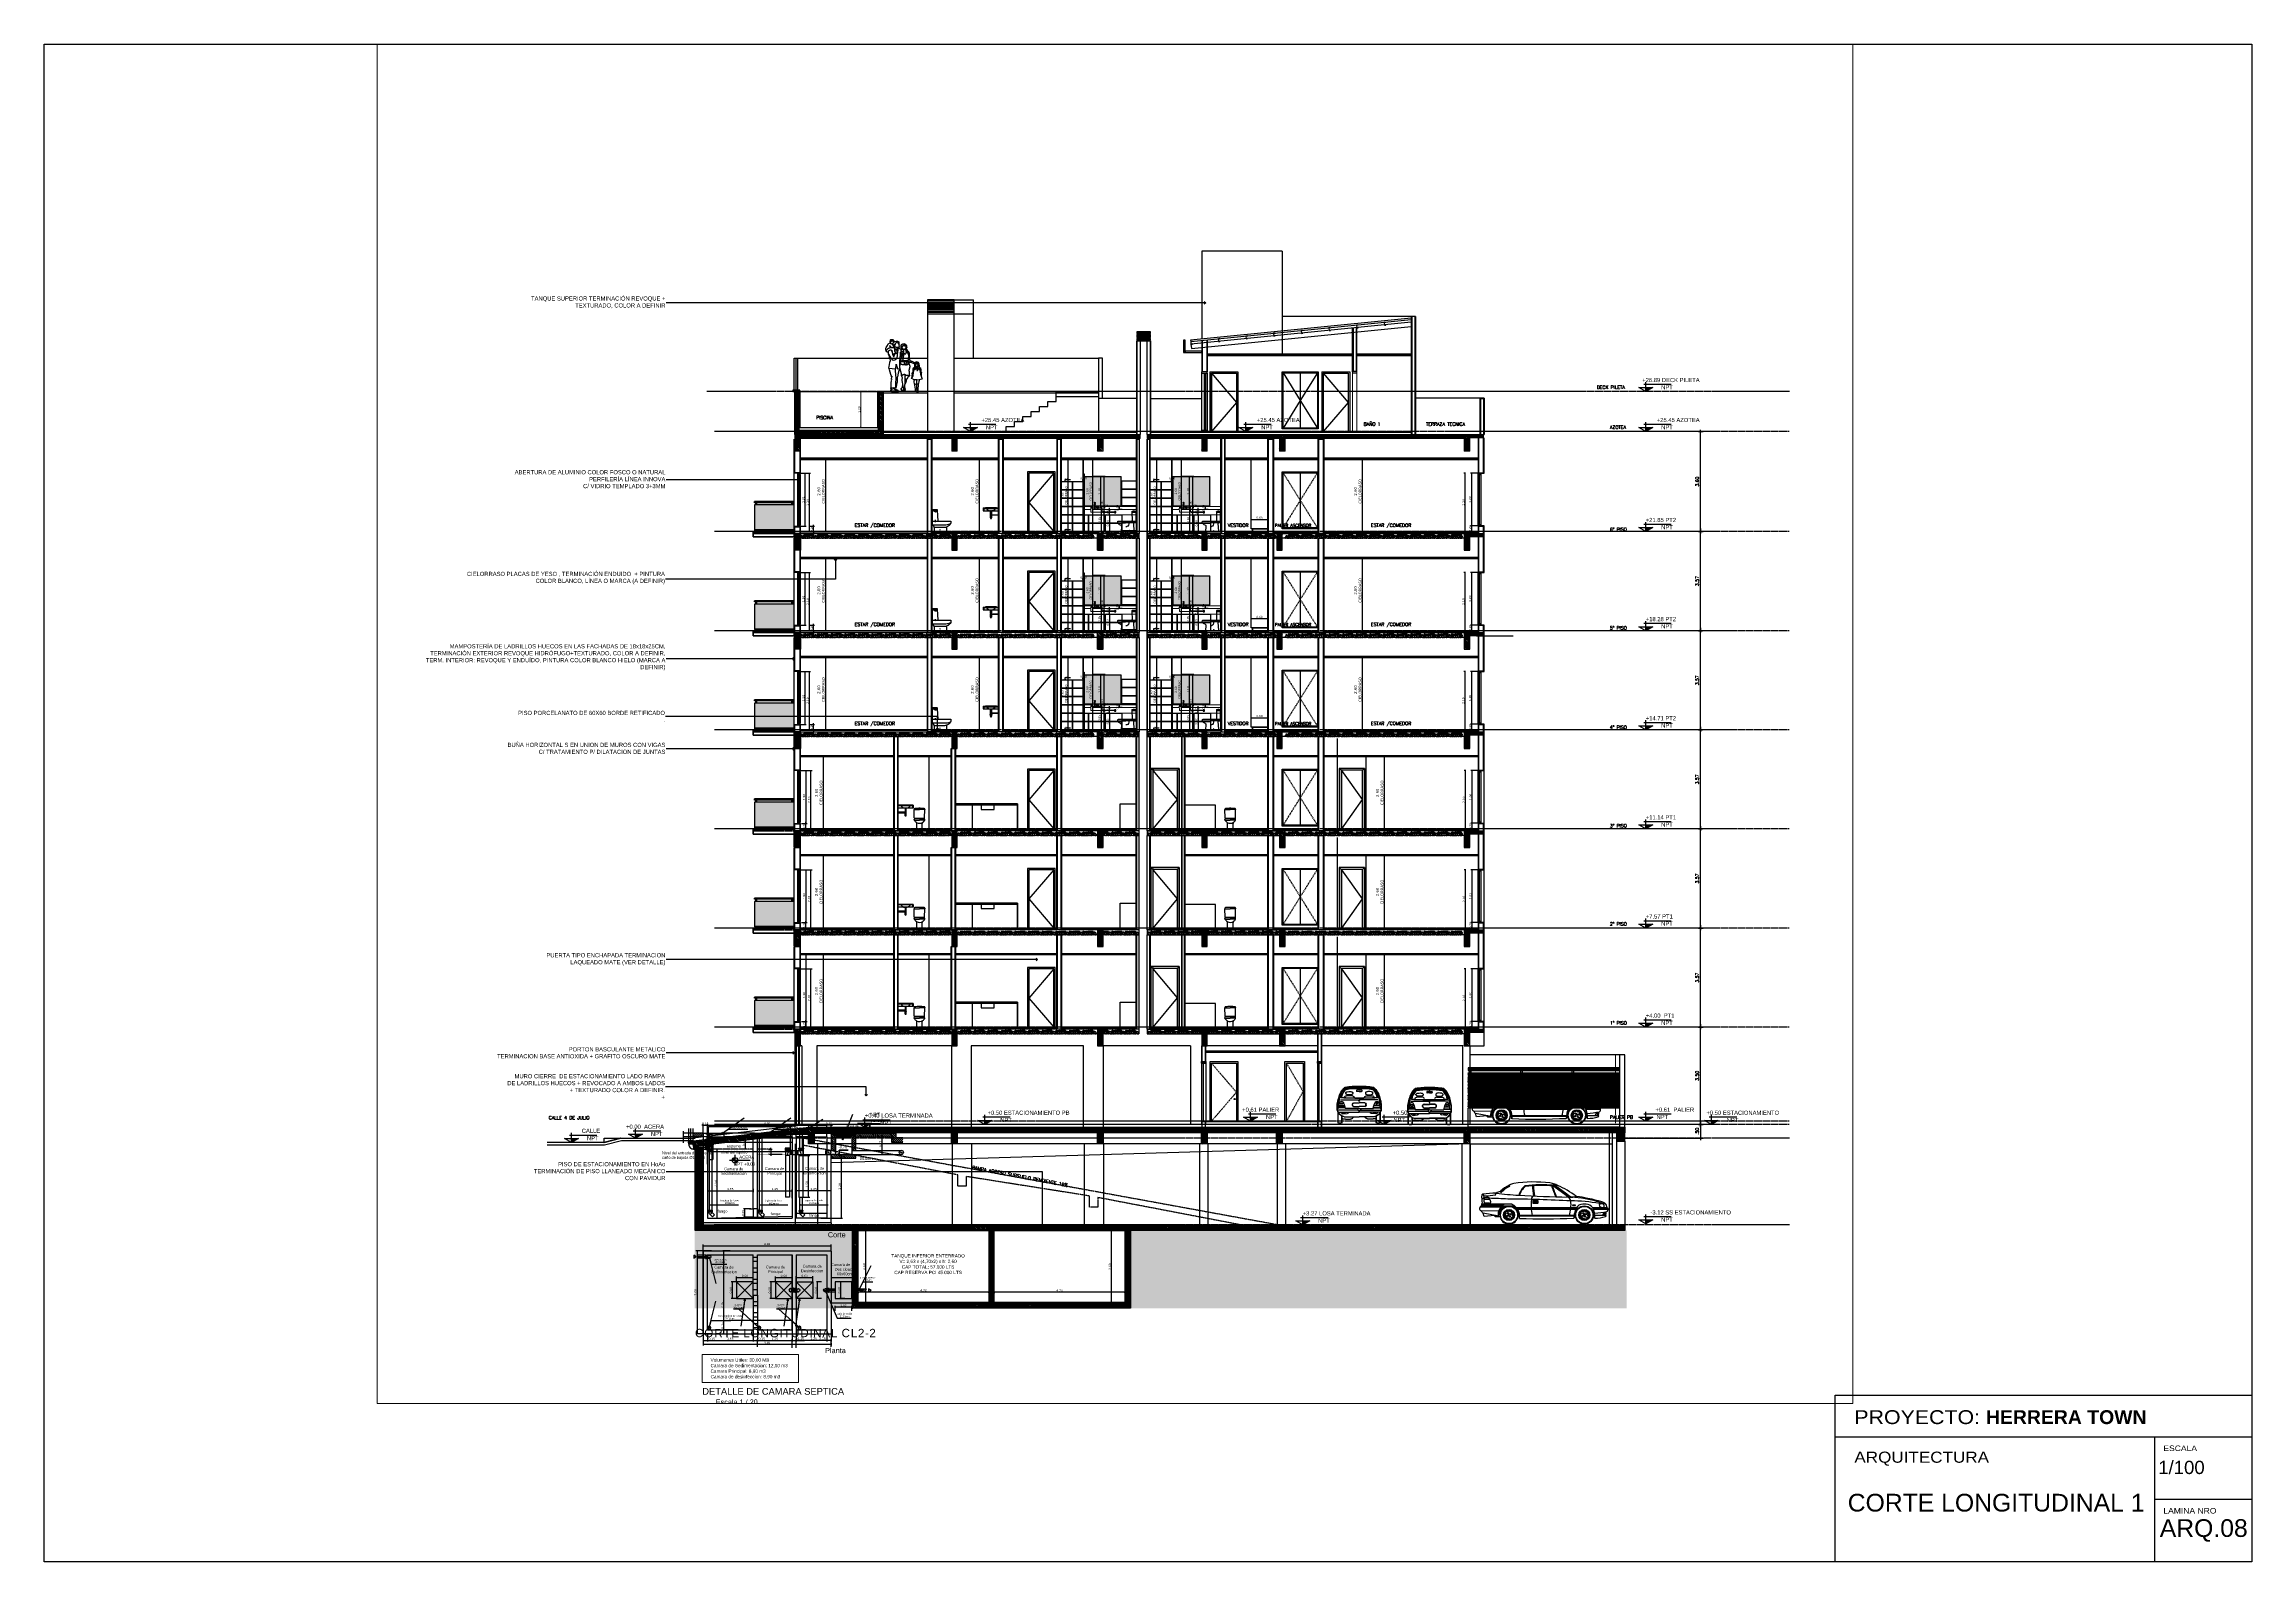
# Paper-space layout 'CORTE' of a CAD drawing. Header units: metres. Extents: x 22 to 817, y 20 to 567.
# The model-space entities are those that its viewports show. They can reach past a viewport. Long polylines and large blocks are cut down to what shows.
import ezdxf
from ezdxf import colors
from ezdxf.entities.mleader import LeaderData, LeaderLine
from ezdxf.enums import TextEntityAlignment as Align
from ezdxf.math import Vec2, Vec3

# ---------------------------------------------------------------- set-up
doc = ezdxf.new("R2010")
doc.units = ezdxf.units.M
doc.header["$LTSCALE"] = 10
for name, pattern in [('CENTRO', [2, 1.25, -0.25, 0.25, -0.25]), ('CONTINUA', [0]), ('DASHDOT', [1, 0.5, -0.25, 0, -0.25]), ('DASHED2', [0.375, 0.25, -0.125]), ('HIDDEN', [0.375, 0.25, -0.125]), ('HIDDEN2', [4.7625, 3.175, -1.5875])]:
    doc.linetypes.add(name, pattern=pattern)
for name, color, linetype in [('-SAN 01', 1, 'Continuous'), ('-SAN 02', 2, 'Continuous'), ('-SAN 2', 2, 'Continuous'), ('-SAN 8', 8, 'CENTRO'), ('-SAN accesorios', 1, 'Continuous'), ('-SAN DC', 2, 'Continuous'), ('-SAN DC Accesorios', 1, 'Continuous'), ('-SAN DC caños', 10, 'Continuous'), ('-SAN DC Tx', 2, 'Continuous'), ('-SAN DP 2', 40, 'Continuous'), ('-SAN DP Accesorios', 1, 'Continuous'), ('-SAN DP REGISTROS', 2, 'Continuous'), ('-SAN DP Tx', 2, 'Continuous'), ('-SAN VENT', 72, 'Continuous'), ('0.1', 1, 'Continuous'), ('01', 1, 'Continuous'), ('02', 2, 'Continuous'), ('02-LH ladrillo hueco 02', 1, 'Continuous'), ('1_MUROS', 6, 'Continuous'), ('2', 2, 'Continuous'), ('25-TXT', 2, 'Continuous'), ('3', 3, 'Continuous'), ('_ARQ-equipamiento', 8, 'Continuous'), ('A- Hatch Hormigon', 255, 'Continuous'), ('A-Aberturas', 2, 'Continuous'), ('A-Autos', 254, 'Continuous'), ('A-Cielorraso', 1, 'HIDDEN'), ('A-Muros', 4, 'Continuous'), ('A-NIVELES', 1, 'Continuous'), ('A-Pisos', 1, 'Continuous'), ('A-Proyección', 1, 'HIDDEN'), ('A-Referencias', 2, 'Continuous'), ('A-Revoques', 1, 'Continuous'), ('Corte t', 2, 'Continuous'), ('CT-75-NIVEL', 1, 'Continuous'), ('Dr Bloques', 1, 'Continuous'), ('Dr Ejes en bloque', 4, 'Continuous'), ('Fachada', 3, 'Continuous'), ('Fachada 02', 2, 'Continuous'), ('HT-253', 253, 'Continuous'), ('Losa rap sapito', 251, 'Continuous'), ('Mamposteria', 6, 'Continuous'), ('NRO.ROTULO', 1, 'Continuous'), ('PISO', 251, 'Continuous'), ('PLUVIAL', 170, 'CONTINUA'), ('Proyeccion', 1, 'HIDDEN'), ('SAN', 1, 'Continuous'), ('SANFINAL', 1, 'Continuous'), ('Sanitarios', 2, 'Continuous'), ('TCOTA', 1, 'Continuous'), ('Texto', 3, 'Continuous'), ('TigreCad', 2, 'Continuous'), ('TM-REVEST', 135, 'Continuous'), ('TM-REVOQUE', 2, 'Continuous'), ('V-01', 1, 'Continuous')]:
    doc.layers.add(name, color=color, linetype=linetype)
for name, color, linetype, lineweight in [('-SAN AC acotar', 1, 'CONTINUA', 5), ('-SAN AC Textos', 2, 'Continuous', 5), ('-SAN AC TX', 2, 'Continuous', 5), ('A-Equipamiento', 251, 'Continuous', 5), ('ABERTURAS', 2, 'Continuous', 9), ('Dimension', 3, 'Continuous', 5), ('PILAR_HORMIGON', 5, 'Continuous', 20)]:
    doc.layers.add(name, color=color, linetype=linetype, lineweight=lineweight)
doc.layers.add('Dr Contorno exterior torre', color=31, linetype='Continuous', transparency=0.5)
doc.layers.add('M1-Muro Común 20', color=12, linetype='Continuous', transparency=0.5)
doc.layers.add('SANHIDRO', color=3, linetype='DASHDOT', plot=False)
doc.styles.add('1-100', font='arial.ttf', dxfattribs={"height": 0.15})
doc.styles.add('1-50', font='arial.ttf', dxfattribs={"width": 1.1, "height": 0.075})
doc.styles.add('Arial', font='arial.ttf')
doc.styles.add('COTAS', font='ROMANS.shx', dxfattribs={"width": 0.7})
doc.styles.add('ROMANS', font='arial.ttf', dxfattribs={"width": 1.02, "height": 1.2})
doc.styles.add('T12', font='romans.shx', dxfattribs={"height": 0.12})
doc.styles.add('Verdana', font='verdana.ttf')
doc.dimstyles.new('1-50', dxfattribs={"dimscale": 0, "dimtxt": 0.075, "dimasz": 0.05, "dimexe": 0, "dimexo": 0.025, "dimgap": 0.02, "dimtad": 1, "dimzin": 4, "dimdsep": 46, "dimtxsty": '1-50', "dimblk": 'ARCHTICK', "dimcen": 0.09, "dimclrd": 256, "dimclre": 8, "dimclrt": 2, "dimadec": 0, "dimazin": 3, "dimtfac": 1, "dimtofl": 0, "dimtmove": 2, "dimatfit": 3, "dimldrblk": 'OPEN90', "dimfxl": 1, "dimtolj": 1, "dimtzin": 0, "dimlwd": 18, "dimlwe": 18, "dimarcsym": 0})
doc.dimstyles.new('DIM50', dxfattribs={"dimtxt": 0.12, "dimasz": 0.07, "dimexe": 0.1, "dimexo": 0.05, "dimgap": 0.06, "dimtad": 1, "dimzin": 4, "dimdsep": 46, "dimtxsty": 'T12', "dimblk1": 'COTA1', "dimblk2": 'COTA1', "dimsah": 1, "dimcen": 0.07, "dimclrt": 3, "dimadec": 0, "dimazin": 0, "dimtfac": 1, "dimtmove": 2, "dimatfit": 0, "dimldrblk": 'COTA1', "dimfxl": 1, "dimtolj": 1, "dimtzin": 4, "dimarcsym": 0})
doc.dimstyles.new('ST-COTA-25', dxfattribs={"dimscale": 0.25, "dimtxt": 0.3, "dimasz": 0.1, "dimexe": 0.18, "dimexo": 0.0625, "dimgap": 0.09, "dimtad": 1, "dimzin": 1, "dimdsep": 46, "dimtxsty": 'Verdana', "dimblk1": 'COTA_N', "dimblk2": 'COTA_N', "dimsah": 1, "dimcen": 0.09, "dimclrd": 8, "dimclre": 8, "dimclrt": 7, "dimadec": 0, "dimazin": 0, "dimtfac": 1, "dimtix": 1, "dimtmove": 0, "dimatfit": 3, "dimldrblk": 'COTA_N', "dimfxl": 0.18, "dimtolj": 1, "dimtzin": 0, "dimarcsym": 0})
doc.dimstyles.get("Standard").update_dxf_attribs({"dimtxt": 0.2, "dimasz": 0.2, "dimexe": 0.18, "dimexo": 0.0625, "dimgap": 0.05, "dimtad": 1, "dimjust": 2, "dimzin": 0, "dimdsep": 46, "dimtxsty": 'Standard', "dimblk": 'OPEN90', "dimcen": 0.12, "dimse1": 1, "dimse2": 1, "dimsd1": 1, "dimadec": 0, "dimazin": 0, "dimtfac": 1, "dimtofl": 0, "dimtmove": 0, "dimatfit": 0, "dimldrblk": 'OPEN90', "dimfxl": 1, "dimtolj": 1, "dimtzin": 0, "dimarcsym": 0})
pattern_1 = [(135, (-1726.16955, -2063.5479), (-0.0353553391, -0.0353553391), [])]

# ---------------------------------------------------------------- blocks, each defined once
blk = doc.blocks.new('rótulo')
for p, q in [((-35, 45), (-35, 0)), ((0, 22.5), (-35, 22.5))]:
    blk.add_line(p, q)
for points in [[(0, 0), (-794.85, 0), (-794.85, 546.62), (0, 546.62)], [(0, 0), (-150, 0), (-150, 60), (0, 60)]]:
    blk.add_lwpolyline(points, close=True)
blk.add_lwpolyline([(-150, 45), (0, 45)])
at = {"layer": '0.1'}
blk.add_line((0, 45), (0, 0), dxfattribs=at)
at = {"attachment_point": 1, "style": '1-50'}
for s, width, gutter_width, heights, insert, char_height in [('PROYECTO: {\\fArial|b1|i0|c0|p34;HERRERA TOWN}', 176.8359, 1.12, [0], (-143.11, 54.63), 5), ('ARQUITECTURA', 55.379, 1.93, [6.85], (-143.1, 39.7), 4), ('ESCALA', 32.3125, 1.12, [3.99], (-31.86, 41.91), 2), ('LAMINA NRO', 32.3125, 1.12, [3.99], (-31.86, 19.41), 2)]:
    blk.add_mtext_dynamic_manual_height_columns(s, width=width, gutter_width=gutter_width, heights=heights, dxfattribs=dict(at, insert=insert, char_height=char_height))
blk = doc.blocks.new('A$C3C1573BB')
at = {"style": 'ROMANS'}
for tag, p in [('ESCALA', (-15.56, -25.32)), ('TITULO', (-70.23, -37.14)), ('NRO', (-20.74, -36.81))]:
    blk.add_attdef(tag, p, '', height=1.5, dxfattribs=at)
blk = doc.blocks.new('Cp-616-l')
at = {"layer": 'Defpoints', "color": 0, "linetype": 'ByBlock'}
for p in [(0.191, 0.761), (0.681, 0.379)]:
    blk.add_point(p, dxfattribs=at)
at = {"layer": 'SAN'}
blk.add_lwpolyline([(0.539, 0.17, 0.37639), (0.52, 0.147), (0.53, 0.006, -0.373114), (0.525, 0), (0.095, 0, -0.307516), (0.09, 0.004), (0.088, 0.12, 0.240918), (0.021, 0.243, -0.195479), (0.015, 0.248), (0.015, 0.376, -0.333962), (0.021, 0.38, -0.146022), (0.015, 0.389), (0.015, 0.762, -0.292854), (0.018, 0.763, -0.419335), (0.016, 0.765), (0.016, 0.781, -0.400554), (0.035, 0.8), (0.171, 0.8, -0.358706), (0.19, 0.783), (0.19, 0.765, -0.419335), (0.188, 0.763, -0.387411), (0.191, 0.761), (0.208, 0.389, -0.170928), (0.204, 0.38), (0.672, 0.38, -0.282783), (0.675, 0.378), (0.681, 0.298, -0.206829)], format="xyb", close=True, dxfattribs=at)
for centre, radius in [((0.088, 0.73), 0.00875), ((0.129, 0.72), 0.0175)]:
    blk.add_circle(centre, radius, dxfattribs=at)
at = {"layer": 'SANFINAL'}
for points in [[(0.015, 0.248), (0.503, 0.248, 0.107258), (0.681, 0.298, 0.103849)], [(0.082, 0.16), (0.47, 0.16, 0.045713), (0.534, 0.169, 0.041815)]]:
    blk.add_lwpolyline(points, format="xyb", dxfattribs=at)
for points in [[(0.018, 0.763), (0.188, 0.763)], [(0.021, 0.38), (0.204, 0.38)]]:
    blk.add_lwpolyline(points, dxfattribs=at)
at = {"layer": 'SANHIDRO', "linetype": 'DASHDOT'}
for p, q in [((0.111, 0.73), (0.071, 0.73)), ((0.088, 0.745), (0.088, 0.713)), ((0.172, 0.72), (0.095, 0.72)), ((0.119, 0.42), (0.119, 0.329)), ((0.129, 0.749), (0.129, 0.688))]:
    blk.add_line(p, q, dxfattribs=at)
blk.add_lwpolyline([(0.3, -0.048), (0.3, 0.074)], dxfattribs=at)
at = {"flags": 3}
blk.add_attdef('CODIGO', text='', height=0.024, dxfattribs=at).set_placement((0, 0), align=Align.MIDDLE)
blk = doc.blocks.new('A$C50213B16')
at = {"ltscale": 0.143874}
blk.add_line((-72, 724), (-74, 695), dxfattribs=at)
for p, q in [((-74, 397), (-74, 695)), ((76, 695), (-74, 695)), ((280, 330), (-72, 330)), ((564, 380), (-64, 380)), ((52, 380), (-58, 380)), ((-6, 20), (11, 296)), ((462, 0), (0, 0)), ((76, 695), (71, 399)), ((586, 320), (306, 320)), ((455, 184), (468, 6))]:
    blk.add_line(p, q)
at = {"ltscale": 0.165352}
blk.add_line((-74, 370), (-74, 337), dxfattribs=at)
at = {"ltscale": 0.331632}
blk.add_line((-2, 312), (-66, 327), dxfattribs=at)
at = {"ltscale": 0.016707}
blk.add_line((-21, 739), (-21, 743), dxfattribs=at)
at = {"ltscale": 0.064816}
blk.add_line((-7, 7), (-6, 20), dxfattribs=at)
at = {"ltscale": 0.017205}
blk.add_line((27, 739), (27, 743), dxfattribs=at)
at = {"ltscale": 0.01772}
blk.add_line((73, 695), (76, 695), dxfattribs=at)
at = {"ltscale": 0.102877}
blk.add_line((75, 717), (77, 696), dxfattribs=at)
at = {"ltscale": 0.00015}
blk.add_line((76, 685), (76, 685), dxfattribs=at)
at = {"ltscale": 0.224859}
blk.add_line((586, 325), (578, 369), dxfattribs=at)
at = {"ltscale": 0.023054}
blk.add_line((587, 320), (586, 325), dxfattribs=at)
at = {"ltscale": 0.004861}
blk.add_line((587, 320), (586, 320), dxfattribs=at)
blk.add_circle((172, 32), 5.91)
for centre, radius, start, end in [((-58, 397), 16.4, 180, 270), ((-64, 370), 10, 90, 180), ((-64, 337), 10, 180, 256.82683), ((-57, 722), 15, 93.92806, 174.52503), ((1, -170), 909, 86.74215, 93.73942), ((-19, 743), 2, 91.38006, 180), ((3, -170), 915, 90, 91.38006), ((0, 7), 7, 176.5, 270), ((-5, 296), 16, 356.5, 76.82683), ((3, -170), 915, 88.61994, 90), ((25, 743), 2, 0, 88.61994), ((52, 399), 19, 270, 358.93297), ((52, 714), 23.8, 5.56616, 86.74215), ((76, 696), 0.878, 269.26704, 4.87756), ((630, 358), 450, 183.55964, 196.83421), ((266, 248), 70, 196.83421, 260.86716), ((303, 475), 300, 260.86716, 267.71564), ((300, 420), 100, 243.91939, 273.46075), ((280, 290), 40, 48.59038, 90), ((505, 185), 50, 110.78227, 181.6005), ((462, 6), 6, 270, 4), ((390, 489), 275, 290.78227, 305.04703), ((490, 346), 100, 305.04703, 342.32977), ((564, 366), 14, 11, 90), ((568, 321), 18, 342.32977, 11)]:
    blk.add_arc(centre, radius, start, end)
blk = doc.blocks.new('N-NIV-CO')
for p, q in [((1.03, 0.34), (0, 0.34)), ((0, 0.34), (0, 0))]:
    blk.add_line(p, q)
for points in [[(-0.23, 0.13), (-0.17, 0.13), (0, 0), (0, 0.04)], [(0.23, 0.13), (0.17, 0.13), (0, 0), (0, 0.04)]]:
    blk.add_solid(points)
at = {"style": 'Arial'}
for tag, p in [('COTA', (0.12, 0.4)), ('NPT', (0.29, 0.05))]:
    blk.add_attdef(tag, p, '', height=0.2, dxfattribs=at)
blk = doc.blocks.new('COTA_N')
for p, q in [((-1, 0), (0, 0)), ((0, 0.5), (0, -0.5))]:
    blk.add_line(p, q)
at = {"color": 3, "const_width": 0.065}
blk.add_lwpolyline([(0.1, 0.1), (0.3, 0.3), (0, 0), (-0.1, -0.1), (-0.3, -0.3)], dxfattribs=at)
blk = doc.blocks.new('*D113')
at = {"layer": 'Defpoints', "color": 0, "transparency": 16777216}
for p in [(13.065, 2.67), (12.525, 0.07), (13.114, 0.07)]:
    blk.add_point(p, dxfattribs=at)
at = {"layer": 'Dimension', "color": 8, "lineweight": -2, "transparency": 16777216}
for p, q in [((13.049, 2.67), (12.48, 2.67)), ((12.525, 2.645), (12.525, 0.095)), ((13.098, 0.07), (12.48, 0.07))]:
    blk.add_line(p, q, dxfattribs=at)
at = {"layer": 'Dimension', "color": 8, "lineweight": -2, "transparency": 16777216, "xscale": 0.025, "yscale": 0.025, "zscale": 0.025}
for p, rotation in [((12.525, 2.67), 90), ((12.525, 0.07), 270)]:
    blk.add_blockref('COTA_N', p, dxfattribs=dict(at, rotation=rotation))
at = {"layer": 'Dimension', "color": 2, "transparency": 16777216, "insert": (12.4, 1.37), "char_height": 0.075, "attachment_point": 5, "rotation": 90, "style": 'Verdana'}
blk.add_mtext('\\A1;2.60\\PCIELORRASO', dxfattribs=at)
blk = doc.blocks.new('*D114')
at = {"layer": 'Defpoints', "color": 0, "transparency": 16777216}
for p in [(14.023, 0.67), (14.023, 0.07), (14.023, 0.07)]:
    blk.add_point(p, dxfattribs=at)
at = {"layer": 'Dimension', "color": 8, "lineweight": -2, "transparency": 16777216}
for p, q in [((14.023, 0.645), (14.023, 0.095)), ((14.038, 0.67), (14.068, 0.67)), ((14.038, 0.07), (14.068, 0.07))]:
    blk.add_line(p, q, dxfattribs=at)
at = {"layer": 'Dimension', "color": 8, "lineweight": -2, "transparency": 16777216, "xscale": 0.025, "yscale": 0.025, "zscale": 0.025}
for p, rotation in [((14.023, 0.67), 90), ((14.023, 0.07), 270)]:
    blk.add_blockref('COTA_N', p, dxfattribs=dict(at, rotation=rotation))
at = {"layer": 'Dimension', "color": 2, "transparency": 16777216, "insert": (13.961, 0.37), "char_height": 0.075, "attachment_point": 5, "rotation": 90, "style": 'Verdana'}
blk.add_mtext('\\A1;0.60', dxfattribs=at)
blk = doc.blocks.new('*D115')
at = {"layer": 'Defpoints', "color": 0, "transparency": 16777216}
for p in [(14.023, 0.87), (14.023, 0.87), (14.023, 0.67)]:
    blk.add_point(p, dxfattribs=at)
at = {"layer": 'Dimension', "color": 8, "lineweight": -2, "transparency": 16777216}
for p, q in [((14.023, 0.895), (14.023, 0.92)), ((14.023, 0.67), (14.023, 0.87)), ((14.038, 0.87), (14.068, 0.87)), ((14.023, 0.645), (14.023, 0.62)), ((14.038, 0.67), (14.068, 0.67))]:
    blk.add_line(p, q, dxfattribs=at)
at = {"layer": 'Dimension', "color": 8, "lineweight": -2, "transparency": 16777216, "xscale": 0.025, "yscale": 0.025, "zscale": 0.025}
for p, rotation in [((14.023, 0.87), 270), ((14.023, 0.67), 90)]:
    blk.add_blockref('COTA_N', p, dxfattribs=dict(at, rotation=rotation))
at = {"layer": 'Dimension', "color": 2, "transparency": 16777216, "insert": (13.961, 0.77), "char_height": 0.075, "attachment_point": 5, "rotation": 90, "style": 'Verdana'}
blk.add_mtext('\\A1;0.20', dxfattribs=at)
blk = doc.blocks.new('*D116')
at = {"layer": 'Defpoints', "color": 0, "transparency": 16777216}
for p in [(13.657, 2.07), (13.715, 2.07), (13.698, 0.97)]:
    blk.add_point(p, dxfattribs=at)
at = {"layer": 'Dimension', "color": 8, "lineweight": -2, "transparency": 16777216}
for p, q in [((13.673, 2.07), (13.76, 2.07)), ((13.715, 0.995), (13.715, 2.045)), ((13.714, 0.97), (13.76, 0.97))]:
    blk.add_line(p, q, dxfattribs=at)
at = {"layer": 'Dimension', "color": 8, "lineweight": -2, "transparency": 16777216, "xscale": 0.025, "yscale": 0.025, "zscale": 0.025}
for p, rotation in [((13.715, 2.07), 90), ((13.715, 0.97), 270)]:
    blk.add_blockref('COTA_N', p, dxfattribs=dict(at, rotation=rotation))
at = {"layer": 'Dimension', "color": 2, "transparency": 16777216, "insert": (13.654, 1.52), "char_height": 0.075, "attachment_point": 5, "rotation": 90, "style": 'Verdana'}
blk.add_mtext('\\A1;1.10', dxfattribs=at)
blk = doc.blocks.new('207-17 VF')
at = {"layer": '01'}
for p, q in [((381.37, 219.737), (381.37, 219.728)), ((381.37, 219.737), (381.425, 219.737)), ((381.37, 219.737), (381.37, 219.737)), ((381.37, 219.737), (381.37, 219.737)), ((381.37, 219.737), (381.37, 219.737)), ((381.37, 219.737), (381.37, 219.737)), ((381.37, 219.737), (381.37, 219.737)), ((381.37, 219.737), (381.37, 219.737)), ((381.37, 219.737), (381.37, 219.737)), ((381.37, 219.737), (381.37, 219.737)), ((381.37, 219.737), (381.37, 219.737)), ((381.37, 219.737), (381.37, 219.737)), ((381.37, 219.737), (381.37, 219.737)), ((381.37, 219.737), (381.37, 219.737)), ((381.37, 219.737), (381.37, 219.737)), ((381.37, 219.737), (381.37, 219.737)), ((381.37, 219.737), (381.37, 219.737)), ((381.37, 219.737), (381.37, 219.737)), ((381.37, 219.737), (381.37, 219.737)), ((381.37, 219.737), (381.37, 219.737)), ((381.37, 219.737), (381.37, 219.737)), ((381.37, 219.737), (381.37, 219.737)), ((381.37, 219.737), (381.37, 219.737)), ((381.37, 219.737), (381.37, 219.737)), ((381.37, 219.737), (381.371, 219.737)), ((381.398, 219.728), (381.37, 219.728)), ((381.371, 219.737), (381.371, 219.737)), ((381.371, 219.737), (381.371, 219.737)), ((381.371, 219.737), (381.371, 219.737)), ((381.371, 219.737), (381.371, 219.737)), ((381.371, 219.737), (381.371, 219.737)), ((381.371, 219.737), (381.371, 219.737)), ((381.371, 219.737), (381.371, 219.737)), ((381.371, 219.737), (381.371, 219.737)), ((381.371, 219.737), (381.371, 219.737)), ((381.371, 219.737), (381.371, 219.737)), ((381.371, 219.737), (381.371, 219.737)), ((381.371, 219.737), (381.371, 219.737)), ((381.371, 219.737), (381.371, 219.737)), ((381.371, 219.737), (381.371, 219.737)), ((381.371, 219.737), (381.371, 219.737)), ((381.371, 219.737), (381.371, 219.737)), ((381.371, 219.737), (381.371, 219.737)), ((381.371, 219.737), (381.371, 219.737)), ((381.371, 219.737), (381.371, 219.737)), ((381.371, 219.737), (381.371, 219.737)), ((381.371, 219.737), (381.371, 219.737)), ((381.371, 219.737), (381.371, 219.737)), ((381.371, 219.737), (381.398, 219.737)), ((381.375, 219.792), (381.375, 219.792)), ((381.375, 219.792), (381.375, 219.748)), ((381.375, 219.792), (381.375, 219.748)), ((381.378, 219.792), (381.375, 219.792)), ((381.375, 219.748), (381.378, 219.748)), ((381.375, 219.748), (381.375, 219.748)), ((381.378, 219.792), (381.378, 219.748)), ((381.378, 219.792), (381.379, 219.792)), ((381.378, 219.748), (381.379, 219.748)), ((381.379, 219.793), (381.379, 219.793)), ((381.379, 219.793), (381.379, 219.794)), ((381.379, 219.794), (381.379, 219.794)), ((381.379, 219.794), (381.379, 219.794)), ((381.379, 219.794), (381.379, 219.794)), ((381.379, 219.794), (381.379, 219.794)), ((381.379, 219.794), (381.379, 219.794)), ((381.379, 219.794), (381.379, 219.794)), ((381.379, 219.794), (381.379, 219.794)), ((381.379, 219.794), (381.379, 219.794)), ((381.379, 219.794), (381.379, 219.794)), ((381.379, 219.794), (381.379, 219.794)), ((381.379, 219.794), (381.379, 219.794)), ((381.379, 219.794), (381.379, 219.794)), ((381.379, 219.794), (381.379, 219.794)), ((381.379, 219.794), (381.379, 219.794)), ((381.379, 219.794), (381.379, 219.794)), ((381.379, 219.794), (381.379, 219.794)), ((381.379, 219.794), (381.379, 219.794)), ((381.379, 219.794), (381.379, 219.794)), ((381.379, 219.794), (381.379, 219.794)), ((381.379, 219.794), (381.379, 219.794)), ((381.379, 219.794), (381.379, 219.794)), ((381.379, 219.794), (381.379, 219.794)), ((381.379, 219.794), (381.379, 219.794)), ((381.379, 219.794), (381.379, 219.794)), ((381.379, 219.794), (381.379, 219.794)), ((381.379, 219.794), (381.379, 219.794)), ((381.379, 219.794), (381.379, 219.794)), ((381.379, 219.794), (381.379, 219.794)), ((381.379, 219.794), (381.379, 219.794)), ((381.379, 219.794), (381.379, 219.794)), ((381.379, 219.794), (381.379, 219.794)), ((381.379, 219.794), (381.379, 219.794)), ((381.379, 219.794), (381.379, 219.794)), ((381.379, 219.794), (381.379, 219.794)), ((381.379, 219.794), (381.379, 219.794)), ((381.379, 219.794), (381.379, 219.794)), ((381.379, 219.794), (381.379, 219.794)), ((381.379, 219.794), (381.379, 219.794)), ((381.379, 219.794), (381.398, 219.794)), ((381.379, 219.792), (381.379, 219.793)), ((381.379, 219.793), (381.379, 219.793)), ((381.379, 219.793), (381.379, 219.793)), ((381.379, 219.793), (381.379, 219.793)), ((381.379, 219.793), (381.379, 219.793)), ((381.379, 219.793), (381.379, 219.793)), ((381.379, 219.793), (381.398, 219.793)), ((381.379, 219.792), (381.379, 219.748)), ((381.379, 219.748), (381.398, 219.748)), ((381.383, 219.748), (381.383, 219.738)), ((381.412, 219.738), (381.383, 219.738)), ((381.383, 219.738), (381.383, 219.738)), ((381.383, 219.738), (381.383, 219.738)), ((381.383, 219.738), (381.383, 219.738)), ((381.383, 219.738), (381.383, 219.738)), ((381.383, 219.738), (381.383, 219.738)), ((381.383, 219.738), (381.383, 219.738)), ((381.383, 219.738), (381.383, 219.738)), ((381.383, 219.738), (381.383, 219.738)), ((381.383, 219.738), (381.383, 219.738)), ((381.383, 219.738), (381.383, 219.738)), ((381.383, 219.738), (381.383, 219.738)), ((381.383, 219.738), (381.383, 219.738)), ((381.383, 219.738), (381.383, 219.738)), ((381.383, 219.738), (381.383, 219.738)), ((381.383, 219.738), (381.383, 219.738)), ((381.383, 219.738), (381.383, 219.738)), ((381.383, 219.738), (381.383, 219.738)), ((381.383, 219.738), (381.383, 219.738)), ((381.383, 219.738), (381.383, 219.738)), ((381.383, 219.738), (381.383, 219.738)), ((381.383, 219.738), (381.383, 219.738)), ((381.383, 219.738), (381.383, 219.738)), ((381.383, 219.738), (381.383, 219.738)), ((381.383, 219.738), (381.383, 219.738)), ((381.383, 219.738), (381.383, 219.738)), ((381.383, 219.738), (381.383, 219.738)), ((381.383, 219.738), (381.383, 219.738)), ((381.383, 219.738), (381.383, 219.738)), ((381.383, 219.738), (381.383, 219.737)), ((381.383, 219.737), (381.383, 219.737)), ((381.383, 219.737), (381.383, 219.737)), ((381.383, 219.737), (381.383, 219.737)), ((381.383, 219.737), (381.383, 219.737)), ((381.383, 219.737), (381.383, 219.737)), ((381.383, 219.737), (381.383, 219.737)), ((381.383, 219.737), (381.383, 219.737)), ((381.383, 219.737), (381.383, 219.737)), ((381.383, 219.737), (381.383, 219.737)), ((381.383, 219.737), (381.383, 219.737)), ((381.383, 219.737), (381.383, 219.737)), ((381.383, 219.737), (381.383, 219.737)), ((381.383, 219.737), (381.383, 219.737)), ((381.383, 219.737), (381.383, 219.737)), ((381.383, 219.737), (381.383, 219.737)), ((381.416, 219.794), (381.398, 219.794)), ((381.398, 219.793), (381.417, 219.793)), ((381.398, 219.748), (381.417, 219.748)), ((381.398, 219.737), (381.425, 219.737)), ((381.425, 219.728), (381.398, 219.728)), ((381.412, 219.748), (381.412, 219.738)), ((381.412, 219.738), (381.412, 219.738)), ((381.412, 219.738), (381.412, 219.738)), ((381.412, 219.738), (381.412, 219.738)), ((381.412, 219.738), (381.412, 219.738)), ((381.412, 219.738), (381.412, 219.738)), ((381.412, 219.738), (381.412, 219.738)), ((381.412, 219.738), (381.412, 219.738)), ((381.412, 219.738), (381.412, 219.738)), ((381.412, 219.738), (381.412, 219.738)), ((381.412, 219.738), (381.412, 219.738)), ((381.412, 219.738), (381.412, 219.738)), ((381.412, 219.738), (381.412, 219.738)), ((381.412, 219.738), (381.412, 219.738)), ((381.412, 219.738), (381.412, 219.738)), ((381.412, 219.738), (381.412, 219.738)), ((381.412, 219.738), (381.413, 219.738)), ((381.413, 219.738), (381.413, 219.738)), ((381.413, 219.738), (381.413, 219.738)), ((381.413, 219.738), (381.413, 219.738)), ((381.413, 219.738), (381.413, 219.738)), ((381.413, 219.738), (381.413, 219.738)), ((381.413, 219.738), (381.413, 219.738)), ((381.413, 219.738), (381.413, 219.738)), ((381.413, 219.738), (381.413, 219.738)), ((381.413, 219.738), (381.413, 219.738)), ((381.413, 219.738), (381.413, 219.738)), ((381.413, 219.738), (381.413, 219.738)), ((381.413, 219.738), (381.413, 219.738)), ((381.413, 219.738), (381.413, 219.737)), ((381.413, 219.737), (381.413, 219.737)), ((381.413, 219.737), (381.413, 219.737)), ((381.413, 219.737), (381.413, 219.737)), ((381.413, 219.737), (381.413, 219.737)), ((381.413, 219.737), (381.413, 219.737)), ((381.413, 219.737), (381.413, 219.737)), ((381.413, 219.737), (381.413, 219.737)), ((381.413, 219.737), (381.413, 219.737)), ((381.413, 219.737), (381.413, 219.737)), ((381.413, 219.737), (381.413, 219.737)), ((381.413, 219.737), (381.413, 219.737)), ((381.413, 219.737), (381.413, 219.737)), ((381.413, 219.737), (381.413, 219.737)), ((381.413, 219.737), (381.413, 219.737)), ((381.413, 219.737), (381.413, 219.737)), ((381.416, 219.794), (381.416, 219.794)), ((381.416, 219.794), (381.416, 219.794)), ((381.416, 219.794), (381.416, 219.794)), ((381.416, 219.794), (381.416, 219.794)), ((381.416, 219.794), (381.416, 219.794)), ((381.416, 219.794), (381.416, 219.794)), ((381.416, 219.794), (381.416, 219.794)), ((381.416, 219.794), (381.416, 219.794)), ((381.416, 219.794), (381.416, 219.794)), ((381.416, 219.794), (381.416, 219.794)), ((381.416, 219.794), (381.416, 219.794)), ((381.416, 219.794), (381.416, 219.794)), ((381.416, 219.794), (381.416, 219.794)), ((381.416, 219.794), (381.417, 219.794)), ((381.417, 219.794), (381.417, 219.794)), ((381.417, 219.794), (381.417, 219.794)), ((381.417, 219.794), (381.417, 219.794)), ((381.417, 219.794), (381.417, 219.794)), ((381.417, 219.794), (381.417, 219.794)), ((381.417, 219.794), (381.417, 219.794)), ((381.417, 219.794), (381.417, 219.794)), ((381.417, 219.794), (381.417, 219.794)), ((381.417, 219.794), (381.417, 219.794)), ((381.417, 219.794), (381.417, 219.794)), ((381.417, 219.794), (381.417, 219.794)), ((381.417, 219.794), (381.417, 219.794)), ((381.417, 219.794), (381.417, 219.794)), ((381.417, 219.794), (381.417, 219.794)), ((381.417, 219.794), (381.417, 219.794)), ((381.417, 219.794), (381.417, 219.794)), ((381.417, 219.794), (381.417, 219.794)), ((381.417, 219.794), (381.417, 219.794)), ((381.417, 219.794), (381.417, 219.794)), ((381.417, 219.794), (381.417, 219.794)), ((381.417, 219.794), (381.417, 219.794)), ((381.417, 219.794), (381.417, 219.794)), ((381.417, 219.794), (381.417, 219.794)), ((381.417, 219.794), (381.417, 219.794)), ((381.417, 219.794), (381.417, 219.793)), ((381.417, 219.793), (381.417, 219.793)), ((381.417, 219.793), (381.417, 219.793)), ((381.417, 219.793), (381.417, 219.793)), ((381.417, 219.793), (381.417, 219.793)), ((381.417, 219.793), (381.417, 219.793)), ((381.417, 219.793), (381.417, 219.793)), ((381.417, 219.793), (381.417, 219.792)), ((381.417, 219.792), (381.418, 219.792)), ((381.417, 219.748), (381.417, 219.792)), ((381.417, 219.748), (381.418, 219.748)), ((381.418, 219.748), (381.418, 219.792)), ((381.418, 219.792), (381.42, 219.792)), ((381.418, 219.748), (381.42, 219.748)), ((381.42, 219.748), (381.42, 219.792)), ((381.42, 219.792), (381.421, 219.792)), ((381.42, 219.748), (381.421, 219.748)), ((381.421, 219.748), (381.421, 219.792)), ((381.425, 219.737), (381.425, 219.728)), ((381.425, 219.737), (381.425, 219.737)), ((381.425, 219.737), (381.425, 219.737)), ((381.425, 219.737), (381.425, 219.737)), ((381.425, 219.737), (381.425, 219.737)), ((381.425, 219.737), (381.425, 219.737)), ((381.425, 219.737), (381.425, 219.737)), ((381.425, 219.737), (381.425, 219.737)), ((381.425, 219.737), (381.425, 219.737)), ((381.425, 219.737), (381.425, 219.737)), ((381.425, 219.737), (381.425, 219.737)), ((381.425, 219.737), (381.425, 219.737)), ((381.425, 219.737), (381.425, 219.737)), ((381.425, 219.737), (381.425, 219.737)), ((381.425, 219.737), (381.425, 219.737)), ((381.425, 219.737), (381.425, 219.737)), ((381.425, 219.737), (381.425, 219.737)), ((381.425, 219.737), (381.425, 219.737)), ((381.425, 219.737), (381.425, 219.737)), ((381.425, 219.737), (381.425, 219.737)), ((381.425, 219.737), (381.425, 219.737)), ((381.425, 219.737), (381.425, 219.737)), ((381.425, 219.737), (381.425, 219.737)), ((381.425, 219.737), (381.425, 219.737)), ((381.425, 219.737), (381.425, 219.737)), ((381.425, 219.737), (381.425, 219.737)), ((381.425, 219.737), (381.425, 219.737)), ((381.425, 219.737), (381.425, 219.737)), ((381.425, 219.737), (381.425, 219.737)), ((381.425, 219.737), (381.425, 219.737)), ((381.425, 219.737), (381.425, 219.737)), ((381.425, 219.737), (381.425, 219.737)), ((381.425, 219.737), (381.425, 219.737)), ((381.425, 219.737), (381.425, 219.737)), ((381.425, 219.737), (381.425, 219.737)), ((381.425, 219.737), (381.425, 219.737)), ((381.425, 219.737), (381.425, 219.737)), ((381.425, 219.737), (381.425, 219.737)), ((381.425, 219.737), (381.425, 219.737)), ((381.425, 219.737), (381.425, 219.737)), ((381.425, 219.737), (381.425, 219.737)), ((381.425, 219.737), (381.425, 219.737)), ((381.425, 219.737), (381.425, 219.737)), ((381.425, 219.737), (381.425, 219.737)), ((381.425, 219.737), (381.425, 219.737)), ((381.425, 219.737), (381.425, 219.737)), ((381.471, 219.728), (381.471, 219.737)), ((381.471, 219.737), (381.471, 219.737)), ((381.471, 219.737), (381.471, 219.737)), ((381.471, 219.737), (381.471, 219.737)), ((381.471, 219.737), (381.471, 219.737)), ((381.471, 219.737), (381.471, 219.737)), ((381.471, 219.737), (381.471, 219.737)), ((381.471, 219.737), (381.471, 219.737)), ((381.471, 219.737), (381.471, 219.737)), ((381.471, 219.737), (381.471, 219.737)), ((381.471, 219.737), (381.471, 219.737)), ((381.471, 219.737), (381.471, 219.737)), ((381.471, 219.737), (381.471, 219.737)), ((381.471, 219.737), (381.471, 219.737)), ((381.471, 219.737), (381.471, 219.737)), ((381.471, 219.737), (381.471, 219.737)), ((381.471, 219.737), (381.471, 219.737)), ((381.471, 219.737), (381.471, 219.737)), ((381.471, 219.737), (381.471, 219.737)), ((381.471, 219.737), (381.471, 219.737)), ((381.471, 219.737), (381.471, 219.737)), ((381.471, 219.737), (381.471, 219.737)), ((381.471, 219.737), (381.471, 219.737)), ((381.471, 219.737), (381.471, 219.737)), ((381.471, 219.737), (381.471, 219.737)), ((381.471, 219.737), (381.471, 219.737)), ((381.471, 219.737), (381.471, 219.737)), ((381.471, 219.737), (381.471, 219.737)), ((381.471, 219.737), (381.471, 219.737)), ((381.471, 219.737), (381.472, 219.737)), ((381.499, 219.737), (381.471, 219.737)), ((381.499, 219.728), (381.471, 219.728)), ((381.472, 219.737), (381.472, 219.737)), ((381.472, 219.737), (381.472, 219.737)), ((381.472, 219.737), (381.472, 219.737)), ((381.472, 219.737), (381.472, 219.737)), ((381.472, 219.737), (381.472, 219.737)), ((381.472, 219.737), (381.472, 219.737)), ((381.472, 219.737), (381.472, 219.737)), ((381.472, 219.737), (381.472, 219.737)), ((381.472, 219.737), (381.472, 219.737)), ((381.472, 219.737), (381.472, 219.737)), ((381.472, 219.737), (381.472, 219.737)), ((381.472, 219.737), (381.472, 219.737)), ((381.472, 219.737), (381.472, 219.737)), ((381.472, 219.737), (381.472, 219.737)), ((381.472, 219.737), (381.472, 219.737)), ((381.472, 219.737), (381.472, 219.737)), ((381.472, 219.737), (381.499, 219.737)), ((381.487, 219.923), (381.486, 219.922)), ((381.486, 219.922), (381.486, 219.922)), ((381.486, 219.922), (381.486, 219.921)), ((381.486, 219.921), (381.486, 219.921)), ((381.486, 219.921), (381.486, 219.921)), ((381.486, 219.921), (381.486, 219.92)), ((381.486, 219.92), (381.486, 219.894)), ((381.486, 219.863), (381.486, 219.894)), ((381.487, 219.864), (381.486, 219.864)), ((381.486, 219.864), (381.486, 219.863)), ((381.486, 219.863), (381.486, 219.863)), ((381.486, 219.863), (381.486, 219.863)), ((381.486, 219.863), (381.486, 219.863)), ((381.486, 219.863), (381.486, 219.863)), ((381.486, 219.863), (381.486, 219.863)), ((381.486, 219.863), (381.486, 219.863)), ((381.486, 219.863), (381.486, 219.863)), ((381.486, 219.863), (381.486, 219.863)), ((381.486, 219.863), (381.486, 219.863)), ((381.486, 219.863), (381.486, 219.863)), ((381.486, 219.863), (381.486, 219.863)), ((381.486, 219.863), (381.486, 219.863)), ((381.486, 219.863), (381.486, 219.863)), ((381.486, 219.863), (381.486, 219.863)), ((381.486, 219.863), (381.486, 219.862)), ((381.486, 219.737), (381.486, 219.862)), ((381.486, 219.862), (381.486, 219.862)), ((381.486, 219.862), (381.486, 219.862)), ((381.486, 219.862), (381.486, 219.862)), ((381.486, 219.862), (381.486, 219.862)), ((381.486, 219.862), (381.486, 219.862)), ((381.486, 219.862), (381.486, 219.862)), ((381.486, 219.862), (381.486, 219.862)), ((381.486, 219.862), (381.486, 219.862)), ((381.486, 219.862), (381.486, 219.862)), ((381.486, 219.862), (381.486, 219.862)), ((381.486, 219.862), (381.486, 219.862)), ((381.486, 219.862), (381.486, 219.862)), ((381.486, 219.862), (381.486, 219.862)), ((381.486, 219.862), (381.486, 219.862)), ((381.486, 219.862), (381.486, 219.861)), ((381.486, 219.861), (381.486, 219.861)), ((381.486, 219.861), (381.487, 219.861)), ((381.488, 219.926), (381.487, 219.925)), ((381.487, 219.925), (381.487, 219.925)), ((381.487, 219.925), (381.487, 219.924)), ((381.487, 219.924), (381.487, 219.924)), ((381.487, 219.924), (381.487, 219.924)), ((381.487, 219.924), (381.487, 219.923)), ((381.487, 219.923), (381.487, 219.923)), ((381.488, 219.865), (381.487, 219.865)), ((381.487, 219.865), (381.487, 219.865)), ((381.487, 219.865), (381.487, 219.865)), ((381.487, 219.865), (381.487, 219.865)), ((381.487, 219.865), (381.487, 219.865)), ((381.487, 219.865), (381.487, 219.864)), ((381.487, 219.864), (381.487, 219.864)), ((381.487, 219.864), (381.487, 219.864)), ((381.487, 219.864), (381.487, 219.864)), ((381.487, 219.864), (381.487, 219.864)), ((381.487, 219.864), (381.487, 219.864)), ((381.487, 219.864), (381.487, 219.864)), ((381.487, 219.864), (381.487, 219.864)), ((381.487, 219.864), (381.487, 219.864)), ((381.487, 219.864), (381.487, 219.864)), ((381.487, 219.864), (381.487, 219.864)), ((381.487, 219.864), (381.487, 219.864)), ((381.487, 219.864), (381.487, 219.864)), ((381.487, 219.864), (381.487, 219.864)), ((381.487, 219.861), (381.487, 219.861)), ((381.487, 219.861), (381.487, 219.861)), ((381.487, 219.861), (381.487, 219.861)), ((381.487, 219.861), (381.487, 219.861)), ((381.487, 219.861), (381.487, 219.861)), ((381.487, 219.861), (381.487, 219.861)), ((381.487, 219.861), (381.487, 219.861)), ((381.487, 219.861), (381.487, 219.861)), ((381.487, 219.861), (381.487, 219.861)), ((381.487, 219.861), (381.487, 219.861)), ((381.487, 219.861), (381.487, 219.861)), ((381.487, 219.861), (381.487, 219.86)), ((381.487, 219.86), (381.487, 219.86)), ((381.487, 219.86), (381.487, 219.86)), ((381.487, 219.86), (381.487, 219.86)), ((381.487, 219.86), (381.487, 219.86)), ((381.487, 219.86), (381.487, 219.86)), ((381.487, 219.86), (381.487, 219.86)), ((381.487, 219.86), (381.488, 219.86)), ((381.489, 219.927), (381.488, 219.927)), ((381.488, 219.927), (381.488, 219.927)), ((381.488, 219.927), (381.488, 219.926)), ((381.488, 219.926), (381.488, 219.926)), ((381.488, 219.926), (381.488, 219.926)), ((381.489, 219.866), (381.488, 219.866)), ((381.488, 219.866), (381.488, 219.866)), ((381.488, 219.866), (381.488, 219.866)), ((381.488, 219.866), (381.488, 219.865)), ((381.488, 219.865), (381.488, 219.865)), ((381.488, 219.865), (381.488, 219.865)), ((381.488, 219.865), (381.488, 219.865)), ((381.488, 219.86), (381.488, 219.86)), ((381.488, 219.86), (381.488, 219.86)), ((381.488, 219.86), (381.488, 219.859)), ((381.488, 219.859), (381.488, 219.859)), ((381.488, 219.859), (381.488, 219.859)), ((381.488, 219.859), (381.488, 219.859)), ((381.488, 219.859), (381.489, 219.859)), ((381.49, 219.929), (381.489, 219.928)), ((381.489, 219.928), (381.489, 219.928)), ((381.489, 219.928), (381.489, 219.928)), ((381.489, 219.928), (381.489, 219.927)), ((381.49, 219.866), (381.489, 219.866)), ((381.489, 219.866), (381.489, 219.866)), ((381.489, 219.866), (381.489, 219.866)), ((381.489, 219.866), (381.489, 219.866)), ((381.489, 219.866), (381.489, 219.866)), ((381.489, 219.859), (381.489, 219.859)), ((381.489, 219.859), (381.489, 219.859)), ((381.489, 219.859), (381.489, 219.859)), ((381.489, 219.859), (381.489, 219.859)), ((381.489, 219.859), (381.49, 219.858)), ((381.491, 219.93), (381.49, 219.929)), ((381.49, 219.929), (381.49, 219.929)), ((381.49, 219.929), (381.49, 219.929)), ((381.491, 219.867), (381.49, 219.867)), ((381.49, 219.867), (381.49, 219.867)), ((381.49, 219.867), (381.49, 219.867)), ((381.49, 219.867), (381.49, 219.866)), ((381.49, 219.858), (381.49, 219.858)), ((381.49, 219.858), (381.49, 219.858)), ((381.49, 219.858), (381.49, 219.858)), ((381.49, 219.858), (381.491, 219.858)), ((381.492, 219.93), (381.491, 219.93)), ((381.491, 219.93), (381.491, 219.93)), ((381.491, 219.93), (381.491, 219.93)), ((381.492, 219.867), (381.491, 219.867)), ((381.491, 219.867), (381.491, 219.867)), ((381.491, 219.867), (381.491, 219.867)), ((381.491, 219.858), (381.491, 219.858)), ((381.491, 219.858), (381.491, 219.858)), ((381.491, 219.858), (381.492, 219.858)), ((381.493, 219.931), (381.492, 219.931)), ((381.492, 219.931), (381.492, 219.931)), ((381.492, 219.931), (381.492, 219.93)), ((381.493, 219.868), (381.492, 219.868)), ((381.492, 219.868), (381.492, 219.867)), ((381.492, 219.858), (381.492, 219.857)), ((381.492, 219.857), (381.493, 219.857)), ((381.494, 219.932), (381.493, 219.931)), ((381.493, 219.931), (381.493, 219.931)), ((381.494, 219.868), (381.493, 219.868)), ((381.493, 219.857), (381.494, 219.857)), ((381.495, 219.932), (381.494, 219.932)), ((381.494, 219.932), (381.494, 219.932)), ((381.494, 219.932), (381.494, 219.932)), ((381.495, 219.868), (381.494, 219.868)), ((381.494, 219.868), (381.494, 219.868)), ((381.494, 219.857), (381.494, 219.857)), ((381.494, 219.857), (381.495, 219.857)), ((381.496, 219.932), (381.495, 219.932)), ((381.495, 219.932), (381.495, 219.932)), ((381.496, 219.868), (381.495, 219.868)), ((381.495, 219.868), (381.495, 219.868)), ((381.495, 219.857), (381.495, 219.857)), ((381.495, 219.857), (381.496, 219.857)), ((381.497, 219.933), (381.496, 219.932)), ((381.496, 219.932), (381.496, 219.932)), ((381.496, 219.932), (381.496, 219.932)), ((381.497, 219.868), (381.496, 219.868)), ((381.496, 219.868), (381.496, 219.868)), ((381.496, 219.857), (381.496, 219.857)), ((381.496, 219.857), (381.497, 219.857)), ((381.498, 219.933), (381.497, 219.933)), ((381.497, 219.933), (381.497, 219.933)), ((381.498, 219.868), (381.497, 219.868)), ((381.497, 219.857), (381.498, 219.857)), ((381.499, 219.933), (381.498, 219.933)), ((381.498, 219.933), (381.498, 219.933)), ((381.499, 219.868), (381.498, 219.868)), ((381.498, 219.868), (381.498, 219.868)), ((381.498, 219.857), (381.498, 219.857)), ((381.498, 219.857), (381.499, 219.857)), ((381.5, 219.933), (381.499, 219.933)), ((381.499, 219.933), (381.499, 219.933)), ((381.499, 219.933), (381.499, 219.933)), ((381.5, 219.868), (381.499, 219.868)), ((381.499, 219.868), (381.499, 219.868)), ((381.499, 219.857), (381.499, 219.857)), ((381.499, 219.857), (381.5, 219.857)), ((381.499, 219.737), (381.526, 219.737)), ((381.499, 219.737), (381.526, 219.737)), ((381.526, 219.728), (381.499, 219.728)), ((381.501, 219.933), (381.5, 219.933)), ((381.5, 219.933), (381.5, 219.933)), ((381.501, 219.868), (381.5, 219.868)), ((381.5, 219.868), (381.5, 219.868)), ((381.5, 219.857), (381.5, 219.857)), ((381.5, 219.857), (381.501, 219.857)), ((381.501, 219.932), (381.501, 219.933)), ((381.502, 219.932), (381.501, 219.932)), ((381.502, 219.868), (381.501, 219.868)), ((381.501, 219.857), (381.502, 219.857)), ((381.503, 219.932), (381.502, 219.932)), ((381.502, 219.932), (381.502, 219.932)), ((381.502, 219.932), (381.502, 219.932)), ((381.503, 219.868), (381.502, 219.868)), ((381.502, 219.868), (381.502, 219.868)), ((381.502, 219.857), (381.502, 219.857)), ((381.502, 219.857), (381.503, 219.857)), ((381.504, 219.932), (381.503, 219.932)), ((381.503, 219.932), (381.503, 219.932)), ((381.504, 219.868), (381.503, 219.868)), ((381.503, 219.868), (381.503, 219.868)), ((381.503, 219.857), (381.503, 219.857)), ((381.503, 219.857), (381.504, 219.857)), ((381.504, 219.931), (381.504, 219.932)), ((381.504, 219.932), (381.504, 219.932)), ((381.505, 219.931), (381.504, 219.931)), ((381.505, 219.868), (381.504, 219.868)), ((381.504, 219.857), (381.505, 219.857)), ((381.506, 219.931), (381.505, 219.931)), ((381.505, 219.931), (381.505, 219.931)), ((381.506, 219.867), (381.505, 219.868)), ((381.505, 219.868), (381.505, 219.868)), ((381.505, 219.857), (381.506, 219.858)), ((381.505, 219.857), (381.505, 219.857)), ((381.506, 219.93), (381.506, 219.931)), ((381.507, 219.93), (381.506, 219.93)), ((381.506, 219.93), (381.506, 219.93)), ((381.507, 219.867), (381.506, 219.867)), ((381.506, 219.867), (381.506, 219.867)), ((381.506, 219.858), (381.506, 219.858)), ((381.506, 219.858), (381.507, 219.858)), ((381.507, 219.929), (381.507, 219.93)), ((381.507, 219.93), (381.507, 219.93)), ((381.508, 219.929), (381.507, 219.929)), ((381.508, 219.867), (381.507, 219.867)), ((381.507, 219.867), (381.507, 219.867)), ((381.507, 219.867), (381.507, 219.867)), ((381.507, 219.867), (381.507, 219.867)), ((381.507, 219.858), (381.507, 219.858)), ((381.507, 219.858), (381.507, 219.858)), ((381.507, 219.858), (381.507, 219.858)), ((381.507, 219.858), (381.508, 219.858)), ((381.508, 219.928), (381.508, 219.929)), ((381.508, 219.929), (381.508, 219.929)), ((381.509, 219.928), (381.508, 219.928)), ((381.508, 219.928), (381.508, 219.928)), ((381.508, 219.866), (381.508, 219.867)), ((381.509, 219.866), (381.508, 219.866)), ((381.508, 219.866), (381.508, 219.866)), ((381.508, 219.866), (381.508, 219.866)), ((381.508, 219.866), (381.508, 219.866)), ((381.508, 219.858), (381.508, 219.859)), ((381.508, 219.859), (381.508, 219.859)), ((381.508, 219.859), (381.508, 219.859)), ((381.508, 219.859), (381.509, 219.859)), ((381.508, 219.858), (381.508, 219.858)), ((381.509, 219.927), (381.509, 219.928)), ((381.51, 219.926), (381.509, 219.927)), ((381.509, 219.927), (381.509, 219.927)), ((381.509, 219.927), (381.509, 219.927)), ((381.51, 219.865), (381.509, 219.866)), ((381.509, 219.866), (381.509, 219.866)), ((381.509, 219.866), (381.509, 219.866)), ((381.509, 219.866), (381.509, 219.866)), ((381.509, 219.866), (381.509, 219.866)), ((381.509, 219.859), (381.509, 219.859)), ((381.509, 219.859), (381.509, 219.859)), ((381.509, 219.859), (381.509, 219.859)), ((381.509, 219.859), (381.509, 219.859)), ((381.509, 219.859), (381.51, 219.859)), ((381.51, 219.925), (381.51, 219.926)), ((381.51, 219.926), (381.51, 219.926)), ((381.51, 219.926), (381.51, 219.926)), ((381.511, 219.924), (381.51, 219.925)), ((381.51, 219.925), (381.51, 219.925)), ((381.511, 219.864), (381.51, 219.865)), ((381.51, 219.865), (381.51, 219.865)), ((381.51, 219.865), (381.51, 219.865)), ((381.51, 219.865), (381.51, 219.865)), ((381.51, 219.865), (381.51, 219.865)), ((381.51, 219.865), (381.51, 219.865)), ((381.51, 219.865), (381.51, 219.865)), ((381.51, 219.865), (381.51, 219.865)), ((381.51, 219.865), (381.51, 219.865)), ((381.51, 219.859), (381.51, 219.86)), ((381.51, 219.86), (381.51, 219.86)), ((381.51, 219.86), (381.51, 219.86)), ((381.51, 219.86), (381.51, 219.86)), ((381.51, 219.86), (381.51, 219.86)), ((381.51, 219.86), (381.51, 219.86)), ((381.51, 219.86), (381.51, 219.86)), ((381.51, 219.86), (381.51, 219.86)), ((381.51, 219.86), (381.511, 219.86)), ((381.511, 219.923), (381.511, 219.924)), ((381.511, 219.924), (381.511, 219.924)), ((381.511, 219.924), (381.511, 219.924)), ((381.511, 219.922), (381.511, 219.923)), ((381.511, 219.923), (381.511, 219.923)), ((381.511, 219.921), (381.511, 219.922)), ((381.511, 219.922), (381.511, 219.922)), ((381.511, 219.92), (381.511, 219.921)), ((381.511, 219.921), (381.511, 219.921)), ((381.511, 219.921), (381.511, 219.921)), ((381.511, 219.92), (381.511, 219.894)), ((381.511, 219.894), (381.511, 219.863)), ((381.511, 219.863), (381.511, 219.864)), ((381.511, 219.864), (381.511, 219.864)), ((381.511, 219.864), (381.511, 219.864)), ((381.511, 219.864), (381.511, 219.864)), ((381.511, 219.864), (381.511, 219.864)), ((381.511, 219.864), (381.511, 219.864)), ((381.511, 219.864), (381.511, 219.864)), ((381.511, 219.864), (381.511, 219.864)), ((381.511, 219.864), (381.511, 219.864)), ((381.511, 219.864), (381.511, 219.864)), ((381.511, 219.864), (381.511, 219.864)), ((381.511, 219.864), (381.511, 219.864)), ((381.511, 219.864), (381.511, 219.864)), ((381.511, 219.864), (381.511, 219.864)), ((381.511, 219.864), (381.511, 219.864)), ((381.511, 219.862), (381.511, 219.863)), ((381.511, 219.863), (381.511, 219.863)), ((381.511, 219.863), (381.511, 219.863)), ((381.511, 219.863), (381.511, 219.863)), ((381.511, 219.863), (381.511, 219.863)), ((381.511, 219.863), (381.511, 219.863)), ((381.511, 219.863), (381.511, 219.863)), ((381.511, 219.863), (381.511, 219.863)), ((381.511, 219.863), (381.511, 219.863)), ((381.511, 219.863), (381.511, 219.863)), ((381.511, 219.863), (381.511, 219.863)), ((381.511, 219.863), (381.511, 219.863)), ((381.511, 219.863), (381.511, 219.863)), ((381.511, 219.863), (381.511, 219.863)), ((381.511, 219.863), (381.511, 219.863)), ((381.511, 219.862), (381.511, 219.737)), ((381.511, 219.861), (381.511, 219.862)), ((381.511, 219.862), (381.511, 219.862)), ((381.511, 219.862), (381.511, 219.862)), ((381.511, 219.862), (381.511, 219.862)), ((381.511, 219.862), (381.511, 219.862)), ((381.511, 219.862), (381.511, 219.862)), ((381.511, 219.862), (381.511, 219.862)), ((381.511, 219.862), (381.511, 219.862)), ((381.511, 219.862), (381.511, 219.862)), ((381.511, 219.862), (381.511, 219.862)), ((381.511, 219.862), (381.511, 219.862)), ((381.511, 219.862), (381.511, 219.862)), ((381.511, 219.862), (381.511, 219.862)), ((381.511, 219.862), (381.511, 219.862)), ((381.511, 219.862), (381.511, 219.862)), ((381.511, 219.86), (381.511, 219.861)), ((381.511, 219.861), (381.511, 219.861)), ((381.511, 219.861), (381.511, 219.861)), ((381.511, 219.861), (381.511, 219.861)), ((381.511, 219.861), (381.511, 219.861)), ((381.511, 219.861), (381.511, 219.861)), ((381.511, 219.861), (381.511, 219.861)), ((381.511, 219.861), (381.511, 219.861)), ((381.511, 219.861), (381.511, 219.861)), ((381.511, 219.861), (381.511, 219.861)), ((381.511, 219.861), (381.511, 219.861)), ((381.511, 219.861), (381.511, 219.861)), ((381.511, 219.861), (381.511, 219.861)), ((381.511, 219.861), (381.511, 219.861)), ((381.511, 219.86), (381.511, 219.86)), ((381.526, 219.737), (381.526, 219.728)), ((381.526, 219.737), (381.526, 219.737)), ((381.526, 219.737), (381.526, 219.737)), ((381.526, 219.737), (381.526, 219.737)), ((381.526, 219.737), (381.526, 219.737)), ((381.526, 219.737), (381.526, 219.737)), ((381.526, 219.737), (381.526, 219.737)), ((381.526, 219.737), (381.526, 219.737)), ((381.526, 219.737), (381.526, 219.737)), ((381.526, 219.737), (381.526, 219.737)), ((381.526, 219.737), (381.526, 219.737)), ((381.526, 219.737), (381.526, 219.737)), ((381.526, 219.737), (381.526, 219.737)), ((381.526, 219.737), (381.526, 219.737)), ((381.526, 219.737), (381.526, 219.737)), ((381.526, 219.737), (381.526, 219.737)), ((381.526, 219.737), (381.526, 219.737)), ((381.526, 219.737), (381.526, 219.737)), ((381.526, 219.737), (381.526, 219.737)), ((381.526, 219.737), (381.526, 219.737)), ((381.526, 219.737), (381.526, 219.737)), ((381.526, 219.737), (381.526, 219.737)), ((381.526, 219.737), (381.526, 219.737)), ((381.526, 219.737), (381.526, 219.737)), ((381.526, 219.737), (381.526, 219.737)), ((381.526, 219.737), (381.526, 219.737)), ((381.526, 219.737), (381.526, 219.737)), ((381.526, 219.737), (381.526, 219.737)), ((381.526, 219.737), (381.526, 219.737)), ((381.526, 219.737), (381.526, 219.737)), ((381.526, 219.737), (381.526, 219.737)), ((381.526, 219.737), (381.526, 219.737)), ((381.526, 219.737), (381.526, 219.737)), ((381.526, 219.737), (381.526, 219.737)), ((381.526, 219.737), (381.526, 219.737)), ((381.526, 219.737), (381.526, 219.737)), ((381.526, 219.737), (381.526, 219.737)), ((381.526, 219.737), (381.526, 219.737)), ((381.526, 219.737), (381.526, 219.737)), ((381.526, 219.737), (381.526, 219.737)), ((381.526, 219.737), (381.526, 219.737)), ((381.526, 219.737), (381.526, 219.737)), ((381.526, 219.737), (381.526, 219.737)), ((381.526, 219.737), (381.526, 219.737)), ((381.526, 219.737), (381.526, 219.737)), ((381.526, 219.737), (381.526, 219.737)), ((381.526, 219.737), (381.526, 219.737)), ((381.572, 219.728), (381.572, 219.737)), ((381.572, 219.737), (381.572, 219.737)), ((381.572, 219.737), (381.572, 219.737)), ((381.572, 219.737), (381.572, 219.737)), ((381.572, 219.737), (381.572, 219.737)), ((381.572, 219.737), (381.572, 219.737)), ((381.572, 219.737), (381.572, 219.737)), ((381.572, 219.737), (381.572, 219.737)), ((381.572, 219.737), (381.572, 219.737)), ((381.572, 219.737), (381.572, 219.737)), ((381.572, 219.737), (381.572, 219.737)), ((381.572, 219.737), (381.572, 219.737)), ((381.572, 219.737), (381.572, 219.737)), ((381.572, 219.737), (381.572, 219.737)), ((381.572, 219.737), (381.572, 219.737)), ((381.572, 219.737), (381.572, 219.737)), ((381.572, 219.737), (381.572, 219.737)), ((381.572, 219.737), (381.572, 219.737)), ((381.572, 219.737), (381.572, 219.737)), ((381.572, 219.737), (381.572, 219.737)), ((381.572, 219.737), (381.572, 219.737)), ((381.572, 219.737), (381.572, 219.737)), ((381.572, 219.737), (381.572, 219.737)), ((381.572, 219.737), (381.573, 219.737)), ((381.572, 219.737), (381.627, 219.737)), ((381.6, 219.728), (381.572, 219.728)), ((381.573, 219.737), (381.573, 219.737)), ((381.573, 219.737), (381.573, 219.737)), ((381.573, 219.737), (381.573, 219.737)), ((381.573, 219.737), (381.573, 219.737)), ((381.573, 219.737), (381.573, 219.737)), ((381.573, 219.737), (381.573, 219.737)), ((381.573, 219.737), (381.573, 219.737)), ((381.573, 219.737), (381.573, 219.737)), ((381.573, 219.737), (381.573, 219.737)), ((381.573, 219.737), (381.573, 219.737)), ((381.573, 219.737), (381.573, 219.737)), ((381.573, 219.737), (381.573, 219.737)), ((381.573, 219.737), (381.573, 219.737)), ((381.573, 219.737), (381.573, 219.737)), ((381.573, 219.737), (381.573, 219.737)), ((381.573, 219.737), (381.573, 219.737)), ((381.573, 219.737), (381.573, 219.737)), ((381.573, 219.737), (381.573, 219.737)), ((381.573, 219.737), (381.573, 219.737)), ((381.573, 219.737), (381.573, 219.737)), ((381.573, 219.737), (381.573, 219.737)), ((381.573, 219.737), (381.573, 219.737)), ((381.573, 219.737), (381.6, 219.737)), ((381.577, 219.792), (381.577, 219.748)), ((381.577, 219.792), (381.577, 219.748)), ((381.577, 219.792), (381.58, 219.792)), ((381.577, 219.792), (381.577, 219.792)), ((381.577, 219.748), (381.58, 219.748)), ((381.577, 219.748), (381.577, 219.748)), ((381.58, 219.792), (381.58, 219.748)), ((381.58, 219.792), (381.581, 219.792)), ((381.58, 219.748), (381.581, 219.748)), ((381.581, 219.793), (381.581, 219.793)), ((381.581, 219.793), (381.581, 219.794)), ((381.581, 219.794), (381.581, 219.794)), ((381.581, 219.794), (381.581, 219.794)), ((381.581, 219.794), (381.581, 219.794)), ((381.581, 219.794), (381.581, 219.794)), ((381.581, 219.794), (381.581, 219.794)), ((381.581, 219.794), (381.581, 219.794)), ((381.581, 219.794), (381.581, 219.794)), ((381.581, 219.794), (381.581, 219.794)), ((381.581, 219.794), (381.581, 219.794)), ((381.581, 219.794), (381.581, 219.794)), ((381.581, 219.794), (381.581, 219.794)), ((381.581, 219.794), (381.581, 219.794)), ((381.581, 219.794), (381.581, 219.794)), ((381.581, 219.794), (381.581, 219.794)), ((381.581, 219.794), (381.581, 219.794)), ((381.581, 219.794), (381.581, 219.794)), ((381.581, 219.794), (381.581, 219.794)), ((381.581, 219.794), (381.581, 219.794)), ((381.581, 219.794), (381.581, 219.794)), ((381.581, 219.794), (381.581, 219.794)), ((381.581, 219.794), (381.581, 219.794)), ((381.581, 219.794), (381.581, 219.794)), ((381.581, 219.794), (381.581, 219.794)), ((381.581, 219.794), (381.581, 219.794)), ((381.581, 219.794), (381.581, 219.794)), ((381.581, 219.794), (381.581, 219.794)), ((381.581, 219.794), (381.581, 219.794)), ((381.581, 219.794), (381.581, 219.794)), ((381.581, 219.794), (381.581, 219.794)), ((381.581, 219.794), (381.581, 219.794)), ((381.581, 219.794), (381.581, 219.794)), ((381.581, 219.794), (381.581, 219.794)), ((381.581, 219.794), (381.581, 219.794)), ((381.581, 219.794), (381.581, 219.794)), ((381.581, 219.794), (381.581, 219.794)), ((381.581, 219.794), (381.581, 219.794)), ((381.581, 219.794), (381.581, 219.794)), ((381.581, 219.794), (381.581, 219.794)), ((381.581, 219.794), (381.6, 219.794)), ((381.581, 219.793), (381.581, 219.793)), ((381.581, 219.793), (381.581, 219.793)), ((381.581, 219.793), (381.581, 219.793)), ((381.581, 219.793), (381.581, 219.793)), ((381.581, 219.793), (381.581, 219.793)), ((381.581, 219.792), (381.581, 219.793)), ((381.581, 219.793), (381.619, 219.793)), ((381.581, 219.792), (381.581, 219.748)), ((381.581, 219.748), (381.6, 219.748)), ((381.585, 219.738), (381.585, 219.748)), ((381.585, 219.737), (381.585, 219.738)), ((381.585, 219.738), (381.585, 219.738)), ((381.585, 219.738), (381.585, 219.738)), ((381.585, 219.738), (381.585, 219.738)), ((381.585, 219.738), (381.585, 219.738)), ((381.585, 219.738), (381.585, 219.738)), ((381.585, 219.738), (381.585, 219.738)), ((381.585, 219.738), (381.585, 219.738)), ((381.585, 219.738), (381.585, 219.738)), ((381.585, 219.738), (381.585, 219.738)), ((381.585, 219.738), (381.585, 219.738)), ((381.585, 219.738), (381.585, 219.738)), ((381.585, 219.738), (381.585, 219.738)), ((381.585, 219.738), (381.585, 219.738)), ((381.585, 219.738), (381.585, 219.738)), ((381.585, 219.738), (381.585, 219.738)), ((381.585, 219.738), (381.585, 219.738)), ((381.585, 219.738), (381.585, 219.738)), ((381.585, 219.738), (381.585, 219.738)), ((381.585, 219.738), (381.585, 219.738)), ((381.585, 219.738), (381.585, 219.738)), ((381.585, 219.738), (381.585, 219.738)), ((381.585, 219.738), (381.585, 219.738)), ((381.585, 219.738), (381.585, 219.738)), ((381.585, 219.738), (381.585, 219.738)), ((381.585, 219.738), (381.585, 219.738)), ((381.585, 219.738), (381.585, 219.738)), ((381.585, 219.738), (381.585, 219.738)), ((381.585, 219.738), (381.585, 219.738)), ((381.614, 219.738), (381.585, 219.738)), ((381.585, 219.737), (381.585, 219.737)), ((381.585, 219.737), (381.585, 219.737)), ((381.585, 219.737), (381.585, 219.737)), ((381.585, 219.737), (381.585, 219.737)), ((381.585, 219.737), (381.585, 219.737)), ((381.585, 219.737), (381.585, 219.737)), ((381.585, 219.737), (381.585, 219.737)), ((381.585, 219.737), (381.585, 219.737)), ((381.585, 219.737), (381.585, 219.737)), ((381.585, 219.737), (381.585, 219.737)), ((381.585, 219.737), (381.585, 219.737)), ((381.585, 219.737), (381.585, 219.737)), ((381.585, 219.737), (381.585, 219.737)), ((381.585, 219.737), (381.585, 219.737)), ((381.585, 219.737), (381.585, 219.737)), ((381.6, 219.794), (381.618, 219.794)), ((381.6, 219.748), (381.619, 219.748)), ((381.6, 219.737), (381.627, 219.737)), ((381.627, 219.728), (381.6, 219.728)), ((381.614, 219.748), (381.614, 219.738)), ((381.614, 219.738), (381.614, 219.738)), ((381.614, 219.738), (381.614, 219.738)), ((381.614, 219.738), (381.614, 219.738)), ((381.614, 219.738), (381.614, 219.738)), ((381.614, 219.738), (381.614, 219.738)), ((381.614, 219.738), (381.614, 219.738)), ((381.614, 219.738), (381.614, 219.738)), ((381.614, 219.738), (381.614, 219.738)), ((381.614, 219.738), (381.614, 219.738)), ((381.614, 219.738), (381.614, 219.738)), ((381.614, 219.738), (381.614, 219.738)), ((381.614, 219.738), (381.614, 219.738)), ((381.614, 219.738), (381.614, 219.738)), ((381.614, 219.738), (381.614, 219.738)), ((381.614, 219.738), (381.614, 219.738)), ((381.614, 219.738), (381.615, 219.738)), ((381.615, 219.738), (381.615, 219.738)), ((381.615, 219.738), (381.615, 219.738)), ((381.615, 219.738), (381.615, 219.738)), ((381.615, 219.738), (381.615, 219.738)), ((381.615, 219.738), (381.615, 219.738)), ((381.615, 219.738), (381.615, 219.738)), ((381.615, 219.738), (381.615, 219.738)), ((381.615, 219.738), (381.615, 219.738)), ((381.615, 219.738), (381.615, 219.738)), ((381.615, 219.738), (381.615, 219.738)), ((381.615, 219.738), (381.615, 219.738)), ((381.615, 219.738), (381.615, 219.738)), ((381.615, 219.738), (381.615, 219.737)), ((381.615, 219.737), (381.615, 219.737)), ((381.615, 219.737), (381.615, 219.737)), ((381.615, 219.737), (381.615, 219.737)), ((381.615, 219.737), (381.615, 219.737)), ((381.615, 219.737), (381.615, 219.737)), ((381.615, 219.737), (381.615, 219.737)), ((381.615, 219.737), (381.615, 219.737)), ((381.615, 219.737), (381.615, 219.737)), ((381.615, 219.737), (381.615, 219.737)), ((381.615, 219.737), (381.615, 219.737)), ((381.615, 219.737), (381.615, 219.737)), ((381.615, 219.737), (381.615, 219.737)), ((381.615, 219.737), (381.615, 219.737)), ((381.615, 219.737), (381.615, 219.737)), ((381.615, 219.737), (381.615, 219.737)), ((381.618, 219.794), (381.618, 219.794)), ((381.618, 219.794), (381.618, 219.794)), ((381.618, 219.794), (381.618, 219.794)), ((381.618, 219.794), (381.618, 219.794)), ((381.618, 219.794), (381.618, 219.794)), ((381.618, 219.794), (381.618, 219.794)), ((381.618, 219.794), (381.618, 219.794)), ((381.618, 219.794), (381.618, 219.794)), ((381.618, 219.794), (381.618, 219.794)), ((381.618, 219.794), (381.618, 219.794)), ((381.618, 219.794), (381.618, 219.794)), ((381.618, 219.794), (381.618, 219.794)), ((381.618, 219.794), (381.618, 219.794)), ((381.618, 219.794), (381.619, 219.794)), ((381.619, 219.794), (381.619, 219.794)), ((381.619, 219.794), (381.619, 219.794)), ((381.619, 219.794), (381.619, 219.794)), ((381.619, 219.794), (381.619, 219.794)), ((381.619, 219.794), (381.619, 219.794)), ((381.619, 219.794), (381.619, 219.794)), ((381.619, 219.794), (381.619, 219.794)), ((381.619, 219.794), (381.619, 219.794)), ((381.619, 219.794), (381.619, 219.794)), ((381.619, 219.794), (381.619, 219.794)), ((381.619, 219.794), (381.619, 219.794)), ((381.619, 219.794), (381.619, 219.794)), ((381.619, 219.794), (381.619, 219.794)), ((381.619, 219.794), (381.619, 219.794)), ((381.619, 219.794), (381.619, 219.794)), ((381.619, 219.794), (381.619, 219.794)), ((381.619, 219.794), (381.619, 219.794)), ((381.619, 219.794), (381.619, 219.794)), ((381.619, 219.794), (381.619, 219.794)), ((381.619, 219.794), (381.619, 219.794)), ((381.619, 219.794), (381.619, 219.794)), ((381.619, 219.794), (381.619, 219.794)), ((381.619, 219.794), (381.619, 219.794)), ((381.619, 219.794), (381.619, 219.794)), ((381.619, 219.794), (381.619, 219.794)), ((381.619, 219.794), (381.619, 219.793)), ((381.619, 219.793), (381.619, 219.792)), ((381.619, 219.793), (381.619, 219.793)), ((381.619, 219.793), (381.619, 219.793)), ((381.619, 219.793), (381.619, 219.793)), ((381.619, 219.793), (381.619, 219.793)), ((381.619, 219.793), (381.619, 219.793)), ((381.619, 219.793), (381.619, 219.793)), ((381.619, 219.792), (381.62, 219.792)), ((381.619, 219.748), (381.619, 219.792)), ((381.619, 219.748), (381.62, 219.748)), ((381.622, 219.792), (381.62, 219.792)), ((381.62, 219.748), (381.62, 219.792)), ((381.62, 219.748), (381.622, 219.748)), ((381.623, 219.792), (381.622, 219.792)), ((381.622, 219.748), (381.622, 219.792)), ((381.622, 219.748), (381.623, 219.748)), ((381.623, 219.748), (381.623, 219.792)), ((381.627, 219.737), (381.627, 219.728)), ((381.627, 219.737), (381.627, 219.737)), ((381.627, 219.737), (381.627, 219.737)), ((381.627, 219.737), (381.627, 219.737)), ((381.627, 219.737), (381.627, 219.737)), ((381.627, 219.737), (381.627, 219.737)), ((381.627, 219.737), (381.627, 219.737)), ((381.627, 219.737), (381.627, 219.737)), ((381.627, 219.737), (381.627, 219.737)), ((381.627, 219.737), (381.627, 219.737)), ((381.627, 219.737), (381.627, 219.737)), ((381.627, 219.737), (381.627, 219.737)), ((381.627, 219.737), (381.627, 219.737)), ((381.627, 219.737), (381.627, 219.737)), ((381.627, 219.737), (381.627, 219.737)), ((381.627, 219.737), (381.627, 219.737)), ((381.627, 219.737), (381.627, 219.737)), ((381.627, 219.737), (381.627, 219.737)), ((381.627, 219.737), (381.627, 219.737)), ((381.627, 219.737), (381.627, 219.737)), ((381.627, 219.737), (381.627, 219.737)), ((381.627, 219.737), (381.627, 219.737)), ((381.627, 219.737), (381.627, 219.737)), ((381.627, 219.737), (381.627, 219.737)), ((381.627, 219.737), (381.627, 219.737)), ((381.627, 219.737), (381.627, 219.737)), ((381.627, 219.737), (381.627, 219.737)), ((381.627, 219.737), (381.627, 219.737)), ((381.627, 219.737), (381.627, 219.737)), ((381.627, 219.737), (381.627, 219.737)), ((381.627, 219.737), (381.627, 219.737)), ((381.627, 219.737), (381.627, 219.737)), ((381.627, 219.737), (381.627, 219.737)), ((381.627, 219.737), (381.627, 219.737)), ((381.627, 219.737), (381.627, 219.737)), ((381.627, 219.737), (381.627, 219.737)), ((381.627, 219.737), (381.627, 219.737)), ((381.627, 219.737), (381.627, 219.737)), ((381.627, 219.737), (381.627, 219.737)), ((381.627, 219.737), (381.627, 219.737)), ((381.627, 219.737), (381.627, 219.737)), ((381.627, 219.737), (381.627, 219.737)), ((381.627, 219.737), (381.627, 219.737)), ((381.627, 219.737), (381.627, 219.737)), ((381.627, 219.737), (381.627, 219.737)), ((381.627, 219.737), (381.627, 219.737))]:
    blk.add_line(p, q, dxfattribs=at)
blk = doc.blocks.new('A$C69696671')
for p, q in [((3, 7), (0, 152)), ((3, 155), (7, 155)), ((7, 155), (403, 155)), ((400, 0), (10, 0)), ((403, 155), (407, 155)), ((410, 152), (407, 7))]:
    blk.add_line(p, q)
for centre, radius, start, end in [((3, 152), 3, 90, 181), ((10, 7), 7, 181, 270), ((400, 7), 7, 270, 359), ((407, 152), 3, 359, 90)]:
    blk.add_arc(centre, radius, start, end)
blk = doc.blocks.new('*D117')
at = {"layer": 'Defpoints', "color": 0, "transparency": 16777216}
for p in [(13.742, 0.92), (13.63, 0.07), (13.717, 0.07)]:
    blk.add_point(p, dxfattribs=at)
at = {"layer": 'Dimension', "color": 8, "lineweight": -2, "transparency": 16777216}
for p, q in [((13.726, 0.92), (13.672, 0.92)), ((13.717, 0.895), (13.717, 0.095)), ((13.646, 0.07), (13.762, 0.07))]:
    blk.add_line(p, q, dxfattribs=at)
at = {"layer": 'Dimension', "color": 8, "lineweight": -2, "transparency": 16777216, "xscale": 0.025, "yscale": 0.025, "zscale": 0.025}
for p, rotation in [((13.717, 0.92), 90), ((13.717, 0.07), 270)]:
    blk.add_blockref('COTA_N', p, dxfattribs=dict(at, rotation=rotation))
at = {"layer": 'Dimension', "color": 2, "transparency": 16777216, "insert": (13.655, 0.495), "char_height": 0.075, "attachment_point": 5, "rotation": 90, "style": 'Verdana'}
blk.add_mtext('\\A1;0.85', dxfattribs=at)
blk = doc.blocks.new('*D118')
at = {"layer": 'Defpoints', "color": 0, "transparency": 16777216}
for p in [(13.391, 2.07), (13.483, 0.07), (13.817, 0.07)]:
    blk.add_point(p, dxfattribs=at)
at = {"layer": 'Dimension', "color": 8, "lineweight": -2, "transparency": 16777216}
for p, q in [((13.406, 2.07), (13.862, 2.07)), ((13.817, 2.045), (13.817, 0.095)), ((13.499, 0.07), (13.862, 0.07))]:
    blk.add_line(p, q, dxfattribs=at)
at = {"layer": 'Dimension', "color": 8, "lineweight": -2, "transparency": 16777216, "xscale": 0.025, "yscale": 0.025, "zscale": 0.025}
for p, rotation in [((13.817, 2.07), 90), ((13.817, 0.07), 270)]:
    blk.add_blockref('COTA_N', p, dxfattribs=dict(at, rotation=rotation))
at = {"layer": 'Dimension', "color": 2, "transparency": 16777216, "insert": (13.756, 1.07), "char_height": 0.075, "attachment_point": 5, "rotation": 90, "style": 'Verdana'}
blk.add_mtext('\\A1;2.00', dxfattribs=at)
blk = doc.blocks.new('*D119')
at = {"layer": 'Defpoints', "color": 0, "transparency": 16777216}
for p in [(13.085, 2.07), (13.085, 1.924), (13.085, 0.97)]:
    blk.add_point(p, dxfattribs=at)
at = {"layer": 'Dimension', "color": 8, "lineweight": -2, "transparency": 16777216}
for p, q in [((13.06, 1.924), (13.035, 1.924)), ((13.085, 2.054), (13.085, 1.879)), ((13.085, 0.986), (13.085, 1.969)), ((13.11, 1.924), (13.135, 1.924))]:
    blk.add_line(p, q, dxfattribs=at)
at = {"layer": 'Dimension', "color": 8, "lineweight": -2, "transparency": 16777216, "xscale": 0.025, "yscale": 0.025, "zscale": 0.025}
blk.add_blockref('COTA_N', (13.085, 1.924), dxfattribs=at)
at = {"layer": 'Dimension', "color": 8, "lineweight": -2, "transparency": 16777216, "xscale": 0.025, "yscale": 0.025, "zscale": 0.025, "rotation": 180}
blk.add_blockref('COTA_N', (13.085, 1.924), dxfattribs=at)
at = {"layer": 'Dimension', "color": 2, "transparency": 16777216, "insert": (13.085, 1.985), "char_height": 0.075, "attachment_point": 5, "style": 'Verdana'}
blk.add_mtext('\\A1;0.00', dxfattribs=at)
blk = doc.blocks.new('*D135')
at = {"layer": 'Defpoints', "color": 0, "transparency": 16777216}
for p in [(14.275, 0.87), (14.399, 0.97), (14.399, 0.87)]:
    blk.add_point(p, dxfattribs=at)
at = {"layer": 'Dimension', "color": 8, "lineweight": -2, "transparency": 16777216}
for p, q in [((14.383, 0.97), (14.23, 0.97)), ((14.383, 0.87), (14.23, 0.87)), ((14.275, 0.945), (14.275, 0.895))]:
    blk.add_line(p, q, dxfattribs=at)
at = {"layer": 'Dimension', "color": 8, "lineweight": -2, "transparency": 16777216, "xscale": 0.025, "yscale": 0.025, "zscale": 0.025}
for p, rotation in [((14.275, 0.97), 90), ((14.275, 0.87), 270)]:
    blk.add_blockref('COTA_N', p, dxfattribs=dict(at, rotation=rotation))
at = {"layer": 'Dimension', "color": 2, "transparency": 16777216, "insert": (14.213, 0.92), "char_height": 0.075, "attachment_point": 5, "rotation": 90, "style": 'Verdana'}
blk.add_mtext('\\A1;0.10', dxfattribs=at)
blk = doc.blocks.new('*D120')
at = {"layer": 'Defpoints', "color": 0, "transparency": 16777216}
for p in [(13.242, 2.67), (13.242, 0.07), (13.408, 0.07)]:
    blk.add_point(p, dxfattribs=at)
at = {"layer": 'Dimension', "color": 8, "lineweight": -2, "transparency": 16777216}
for p, q in [((13.257, 2.67), (13.453, 2.67)), ((13.408, 2.645), (13.408, 0.095)), ((13.257, 0.07), (13.453, 0.07))]:
    blk.add_line(p, q, dxfattribs=at)
at = {"layer": 'Dimension', "color": 8, "lineweight": -2, "transparency": 16777216, "xscale": 0.025, "yscale": 0.025, "zscale": 0.025}
for p, rotation in [((13.408, 2.67), 90), ((13.408, 0.07), 270)]:
    blk.add_blockref('COTA_N', p, dxfattribs=dict(at, rotation=rotation))
at = {"layer": 'Dimension', "color": 2, "transparency": 16777216, "insert": (13.283, 1.52), "char_height": 0.075, "attachment_point": 5, "rotation": 90, "style": 'Verdana'}
blk.add_mtext('\\A1;2.60\\PCIELORRASO', dxfattribs=at)
blk = doc.blocks.new('*D121')
at = {"layer": 'Defpoints', "color": 0, "transparency": 16777216}
for p in [(9.873, 2.67), (9.334, 0.07), (9.922, 0.07)]:
    blk.add_point(p, dxfattribs=at)
at = {"layer": 'Dimension', "color": 8, "lineweight": -2, "transparency": 16777216}
for p, q in [((9.858, 2.67), (9.289, 2.67)), ((9.334, 2.645), (9.334, 0.095)), ((9.906, 0.07), (9.289, 0.07))]:
    blk.add_line(p, q, dxfattribs=at)
at = {"layer": 'Dimension', "color": 8, "lineweight": -2, "transparency": 16777216, "xscale": 0.025, "yscale": 0.025, "zscale": 0.025}
for p, rotation in [((9.334, 2.67), 90), ((9.334, 0.07), 270)]:
    blk.add_blockref('COTA_N', p, dxfattribs=dict(at, rotation=rotation))
at = {"layer": 'Dimension', "color": 2, "transparency": 16777216, "insert": (9.209, 1.37), "char_height": 0.075, "attachment_point": 5, "rotation": 90, "style": 'Verdana'}
blk.add_mtext('\\A1;2.60\\PCIELORRASO', dxfattribs=at)
blk = doc.blocks.new('*D122')
at = {"layer": 'Defpoints', "color": 0, "transparency": 16777216}
for p in [(10.831, 0.67), (10.831, 0.07), (10.831, 0.07)]:
    blk.add_point(p, dxfattribs=at)
at = {"layer": 'Dimension', "color": 8, "lineweight": -2, "transparency": 16777216}
for p, q in [((10.831, 0.645), (10.831, 0.095)), ((10.847, 0.67), (10.876, 0.67)), ((10.847, 0.07), (10.876, 0.07))]:
    blk.add_line(p, q, dxfattribs=at)
at = {"layer": 'Dimension', "color": 8, "lineweight": -2, "transparency": 16777216, "xscale": 0.025, "yscale": 0.025, "zscale": 0.025}
for p, rotation in [((10.831, 0.67), 90), ((10.831, 0.07), 270)]:
    blk.add_blockref('COTA_N', p, dxfattribs=dict(at, rotation=rotation))
at = {"layer": 'Dimension', "color": 2, "transparency": 16777216, "insert": (10.77, 0.37), "char_height": 0.075, "attachment_point": 5, "rotation": 90, "style": 'Verdana'}
blk.add_mtext('\\A1;0.60', dxfattribs=at)
blk = doc.blocks.new('*D123')
at = {"layer": 'Defpoints', "color": 0, "transparency": 16777216}
for p in [(10.831, 0.87), (10.831, 0.87), (10.831, 0.67)]:
    blk.add_point(p, dxfattribs=at)
at = {"layer": 'Dimension', "color": 8, "lineweight": -2, "transparency": 16777216}
for p, q in [((10.831, 0.895), (10.831, 0.92)), ((10.831, 0.67), (10.831, 0.87)), ((10.847, 0.87), (10.876, 0.87)), ((10.831, 0.645), (10.831, 0.62)), ((10.847, 0.67), (10.876, 0.67))]:
    blk.add_line(p, q, dxfattribs=at)
at = {"layer": 'Dimension', "color": 8, "lineweight": -2, "transparency": 16777216, "xscale": 0.025, "yscale": 0.025, "zscale": 0.025}
for p, rotation in [((10.831, 0.87), 270), ((10.831, 0.67), 90)]:
    blk.add_blockref('COTA_N', p, dxfattribs=dict(at, rotation=rotation))
at = {"layer": 'Dimension', "color": 2, "transparency": 16777216, "insert": (10.77, 0.77), "char_height": 0.075, "attachment_point": 5, "rotation": 90, "style": 'Verdana'}
blk.add_mtext('\\A1;0.20', dxfattribs=at)
blk = doc.blocks.new('*D124')
at = {"layer": 'Defpoints', "color": 0, "transparency": 16777216}
for p in [(10.465, 2.07), (10.524, 2.07), (10.507, 0.97)]:
    blk.add_point(p, dxfattribs=at)
at = {"layer": 'Dimension', "color": 8, "lineweight": -2, "transparency": 16777216}
for p, q in [((10.481, 2.07), (10.569, 2.07)), ((10.524, 0.995), (10.524, 2.045)), ((10.522, 0.97), (10.569, 0.97))]:
    blk.add_line(p, q, dxfattribs=at)
at = {"layer": 'Dimension', "color": 8, "lineweight": -2, "transparency": 16777216, "xscale": 0.025, "yscale": 0.025, "zscale": 0.025}
for p, rotation in [((10.524, 2.07), 90), ((10.524, 0.97), 270)]:
    blk.add_blockref('COTA_N', p, dxfattribs=dict(at, rotation=rotation))
at = {"layer": 'Dimension', "color": 2, "transparency": 16777216, "insert": (10.462, 1.52), "char_height": 0.075, "attachment_point": 5, "rotation": 90, "style": 'Verdana'}
blk.add_mtext('\\A1;1.10', dxfattribs=at)
blk = doc.blocks.new('*D125')
at = {"layer": 'Defpoints', "color": 0, "transparency": 16777216}
for p in [(10.55, 0.92), (10.439, 0.07), (10.525, 0.07)]:
    blk.add_point(p, dxfattribs=at)
at = {"layer": 'Dimension', "color": 8, "lineweight": -2, "transparency": 16777216}
for p, q in [((10.534, 0.92), (10.48, 0.92)), ((10.525, 0.895), (10.525, 0.095)), ((10.454, 0.07), (10.57, 0.07))]:
    blk.add_line(p, q, dxfattribs=at)
at = {"layer": 'Dimension', "color": 8, "lineweight": -2, "transparency": 16777216, "xscale": 0.025, "yscale": 0.025, "zscale": 0.025}
for p, rotation in [((10.525, 0.92), 90), ((10.525, 0.07), 270)]:
    blk.add_blockref('COTA_N', p, dxfattribs=dict(at, rotation=rotation))
at = {"layer": 'Dimension', "color": 2, "transparency": 16777216, "insert": (10.464, 0.495), "char_height": 0.075, "attachment_point": 5, "rotation": 90, "style": 'Verdana'}
blk.add_mtext('\\A1;0.85', dxfattribs=at)
blk = doc.blocks.new('*D126')
at = {"layer": 'Defpoints', "color": 0, "transparency": 16777216}
for p in [(10.199, 2.07), (10.292, 0.07), (10.626, 0.07)]:
    blk.add_point(p, dxfattribs=at)
at = {"layer": 'Dimension', "color": 8, "lineweight": -2, "transparency": 16777216}
for p, q in [((10.215, 2.07), (10.671, 2.07)), ((10.626, 2.045), (10.626, 0.095)), ((10.307, 0.07), (10.671, 0.07))]:
    blk.add_line(p, q, dxfattribs=at)
at = {"layer": 'Dimension', "color": 8, "lineweight": -2, "transparency": 16777216, "xscale": 0.025, "yscale": 0.025, "zscale": 0.025}
for p, rotation in [((10.626, 2.07), 90), ((10.626, 0.07), 270)]:
    blk.add_blockref('COTA_N', p, dxfattribs=dict(at, rotation=rotation))
at = {"layer": 'Dimension', "color": 2, "transparency": 16777216, "insert": (10.564, 1.07), "char_height": 0.075, "attachment_point": 5, "rotation": 90, "style": 'Verdana'}
blk.add_mtext('\\A1;2.00', dxfattribs=at)
blk = doc.blocks.new('*D127')
at = {"layer": 'Defpoints', "color": 0, "transparency": 16777216}
for p in [(9.893, 2.07), (9.893, 1.924), (9.893, 0.97)]:
    blk.add_point(p, dxfattribs=at)
at = {"layer": 'Dimension', "color": 8, "lineweight": -2, "transparency": 16777216}
for p, q in [((9.868, 1.924), (9.843, 1.924)), ((9.893, 2.054), (9.893, 1.879)), ((9.893, 0.986), (9.893, 1.969)), ((9.918, 1.924), (9.943, 1.924))]:
    blk.add_line(p, q, dxfattribs=at)
at = {"layer": 'Dimension', "color": 8, "lineweight": -2, "transparency": 16777216, "xscale": 0.025, "yscale": 0.025, "zscale": 0.025}
blk.add_blockref('COTA_N', (9.893, 1.924), dxfattribs=at)
at = {"layer": 'Dimension', "color": 8, "lineweight": -2, "transparency": 16777216, "xscale": 0.025, "yscale": 0.025, "zscale": 0.025, "rotation": 180}
blk.add_blockref('COTA_N', (9.893, 1.924), dxfattribs=at)
at = {"layer": 'Dimension', "color": 2, "transparency": 16777216, "insert": (9.893, 1.985), "char_height": 0.075, "attachment_point": 5, "style": 'Verdana'}
blk.add_mtext('\\A1;0.00', dxfattribs=at)
blk = doc.blocks.new('*D134')
at = {"layer": 'Defpoints', "color": 0, "transparency": 16777216}
for p in [(11.175, 0.87), (11.299, 0.97), (11.299, 0.87)]:
    blk.add_point(p, dxfattribs=at)
at = {"layer": 'Dimension', "color": 8, "lineweight": -2, "transparency": 16777216}
for p, q in [((11.283, 0.97), (11.13, 0.97)), ((11.283, 0.87), (11.13, 0.87)), ((11.175, 0.945), (11.175, 0.895))]:
    blk.add_line(p, q, dxfattribs=at)
at = {"layer": 'Dimension', "color": 8, "lineweight": -2, "transparency": 16777216, "xscale": 0.025, "yscale": 0.025, "zscale": 0.025}
for p, rotation in [((11.175, 0.97), 90), ((11.175, 0.87), 270)]:
    blk.add_blockref('COTA_N', p, dxfattribs=dict(at, rotation=rotation))
at = {"layer": 'Dimension', "color": 2, "transparency": 16777216, "insert": (11.113, 0.92), "char_height": 0.075, "attachment_point": 5, "rotation": 90, "style": 'Verdana'}
blk.add_mtext('\\A1;0.10', dxfattribs=at)
blk = doc.blocks.new('*D128')
at = {"layer": 'Defpoints', "color": 0, "transparency": 16777216}
for p in [(10.05, 2.67), (10.05, 0.07), (10.216, 0.07)]:
    blk.add_point(p, dxfattribs=at)
at = {"layer": 'Dimension', "color": 8, "lineweight": -2, "transparency": 16777216}
for p, q in [((10.066, 2.67), (10.261, 2.67)), ((10.216, 2.645), (10.216, 0.095)), ((10.066, 0.07), (10.261, 0.07))]:
    blk.add_line(p, q, dxfattribs=at)
at = {"layer": 'Dimension', "color": 8, "lineweight": -2, "transparency": 16777216, "xscale": 0.025, "yscale": 0.025, "zscale": 0.025}
for p, rotation in [((10.216, 2.67), 90), ((10.216, 0.07), 270)]:
    blk.add_blockref('COTA_N', p, dxfattribs=dict(at, rotation=rotation))
at = {"layer": 'Dimension', "color": 2, "transparency": 16777216, "insert": (10.092, 1.52), "char_height": 0.075, "attachment_point": 5, "rotation": 90, "style": 'Verdana'}
blk.add_mtext('\\A1;2.60\\PCIELORRASO', dxfattribs=at)
blk = doc.blocks.new('*D129')
at = {"layer": 'Defpoints', "color": 0, "transparency": 16777216}
for p in [(19.762, 2.67), (19.762, 0.07), (19.929, 0.07)]:
    blk.add_point(p, dxfattribs=at)
at = {"layer": 'Dimension', "color": 8, "lineweight": -2, "transparency": 16777216}
for p, q in [((19.778, 2.67), (19.974, 2.67)), ((19.929, 2.645), (19.929, 0.095)), ((19.778, 0.07), (19.974, 0.07))]:
    blk.add_line(p, q, dxfattribs=at)
at = {"layer": 'Dimension', "color": 8, "lineweight": -2, "transparency": 16777216, "xscale": 0.025, "yscale": 0.025, "zscale": 0.025}
for p, rotation in [((19.929, 2.67), 90), ((19.929, 0.07), 270)]:
    blk.add_blockref('COTA_N', p, dxfattribs=dict(at, rotation=rotation))
at = {"layer": 'Dimension', "color": 2, "transparency": 16777216, "insert": (19.77, 1.52), "char_height": 0.1, "attachment_point": 5, "rotation": 90, "style": 'Verdana'}
blk.add_mtext('\\A1;2.60\\PCIELORRASO', dxfattribs=at)
blk = doc.blocks.new('*D130')
at = {"layer": 'Defpoints', "color": 0, "transparency": 16777216}
for p in [(0.441, 2.67), (0.441, 0.07), (0.607, 0.07)]:
    blk.add_point(p, dxfattribs=at)
at = {"layer": 'Dimension', "color": 8, "lineweight": -2, "transparency": 16777216}
for p, q in [((0.456, 2.67), (0.652, 2.67)), ((0.607, 2.645), (0.607, 0.095)), ((0.456, 0.07), (0.652, 0.07))]:
    blk.add_line(p, q, dxfattribs=at)
at = {"layer": 'Dimension', "color": 8, "lineweight": -2, "transparency": 16777216, "xscale": 0.025, "yscale": 0.025, "zscale": 0.025}
for p, rotation in [((0.607, 2.67), 90), ((0.607, 0.07), 270)]:
    blk.add_blockref('COTA_N', p, dxfattribs=dict(at, rotation=rotation))
at = {"layer": 'Dimension', "color": 2, "transparency": 16777216, "insert": (0.448, 1.52), "char_height": 0.1, "attachment_point": 5, "rotation": 90, "style": 'Verdana'}
blk.add_mtext('\\A1;2.60\\PCIELORRASO', dxfattribs=at)
blk = doc.blocks.new('*D131')
at = {"layer": 'Defpoints', "color": 0, "transparency": 16777216}
for p in [(5.969, 2.67), (5.969, 0.07), (6.135, 0.07)]:
    blk.add_point(p, dxfattribs=at)
at = {"layer": 'Dimension', "color": 8, "lineweight": -2, "transparency": 16777216}
for p, q in [((5.985, 2.67), (6.18, 2.67)), ((6.135, 2.645), (6.135, 0.095)), ((5.985, 0.07), (6.18, 0.07))]:
    blk.add_line(p, q, dxfattribs=at)
at = {"layer": 'Dimension', "color": 8, "lineweight": -2, "transparency": 16777216, "xscale": 0.025, "yscale": 0.025, "zscale": 0.025}
for p, rotation in [((6.135, 2.67), 90), ((6.135, 0.07), 270)]:
    blk.add_blockref('COTA_N', p, dxfattribs=dict(at, rotation=rotation))
at = {"layer": 'Dimension', "color": 2, "transparency": 16777216, "insert": (5.976, 1.52), "char_height": 0.1, "attachment_point": 5, "rotation": 90, "style": 'Verdana'}
blk.add_mtext('\\A1;2.60\\PCIELORRASO', dxfattribs=at)
blk = doc.blocks.new('*D136')
at = {"layer": 'Defpoints', "color": 0, "transparency": 16777216}
for p in [(15.93, 0.17), (16.53, 0.506), (16.53, 0.17)]:
    blk.add_point(p, dxfattribs=at)
at = {"layer": 'Dimension', "color": 8, "lineweight": -2, "transparency": 16777216}
for p, q in [((15.93, 0.186), (15.93, 0.551)), ((15.955, 0.506), (16.505, 0.506)), ((16.53, 0.186), (16.53, 0.551))]:
    blk.add_line(p, q, dxfattribs=at)
at = {"layer": 'Dimension', "color": 8, "lineweight": -2, "transparency": 16777216, "xscale": 0.025, "yscale": 0.025, "zscale": 0.025, "rotation": 180}
blk.add_blockref('COTA_N', (15.93, 0.506), dxfattribs=at)
at = {"layer": 'Dimension', "color": 8, "lineweight": -2, "transparency": 16777216, "xscale": 0.025, "yscale": 0.025, "zscale": 0.025}
blk.add_blockref('COTA_N', (16.53, 0.506), dxfattribs=at)
at = {"layer": 'Dimension', "color": 2, "transparency": 16777216, "insert": (16.23, 0.567), "char_height": 0.075, "attachment_point": 5, "style": 'Verdana'}
blk.add_mtext('\\A1;0.60', dxfattribs=at)
blk = doc.blocks.new('*D137')
at = {"layer": 'Defpoints', "color": 0, "transparency": 16777216}
for p in [(-0.301, 0.07), (0, 0.265), (0.168, 0.265)]:
    blk.add_point(p, dxfattribs=at)
at = {"layer": 'Dimension', "color": 8, "lineweight": -2, "transparency": 16777216}
for p, q in [((-0.285, 0.07), (0.213, 0.07)), ((0.016, 0.265), (0.213, 0.265)), ((0.168, 0.29), (0.168, 0.315)), ((0.168, 0.07), (0.168, 0.265)), ((0.168, 0.045), (0.168, 0.02))]:
    blk.add_line(p, q, dxfattribs=at)
at = {"layer": 'Dimension', "color": 8, "lineweight": -2, "transparency": 16777216, "xscale": 0.025, "yscale": 0.025, "zscale": 0.025}
for p, rotation in [((0.168, 0.265), 270), ((0.168, 0.07), 90)]:
    blk.add_blockref('COTA_N', p, dxfattribs=dict(at, rotation=rotation))
at = {"layer": 'Dimension', "color": 2, "transparency": 16777216, "insert": (0.106, 0.167), "char_height": 0.075, "attachment_point": 5, "rotation": 90, "style": 'Verdana'}
blk.add_mtext('\\A1;0.20', dxfattribs=at)
blk = doc.blocks.new('*D138')
at = {"layer": 'Defpoints', "color": 0, "transparency": 16777216}
for p in [(-0.301, 2.17), (-0.131, 2.17), (-0.301, 0.265)]:
    blk.add_point(p, dxfattribs=at)
at = {"layer": 'Dimension', "color": 8, "lineweight": -2, "transparency": 16777216}
for p, q in [((-0.286, 2.17), (-0.086, 2.17)), ((-0.131, 0.29), (-0.131, 2.145)), ((-0.286, 0.265), (-0.086, 0.265))]:
    blk.add_line(p, q, dxfattribs=at)
at = {"layer": 'Dimension', "color": 8, "lineweight": -2, "transparency": 16777216, "xscale": 0.025, "yscale": 0.025, "zscale": 0.025}
for p, rotation in [((-0.131, 2.17), 90), ((-0.131, 0.265), 270)]:
    blk.add_blockref('COTA_N', p, dxfattribs=dict(at, rotation=rotation))
at = {"layer": 'Dimension', "color": 2, "transparency": 16777216, "insert": (-0.192, 1.218), "char_height": 0.075, "attachment_point": 5, "rotation": 90, "style": 'Verdana'}
blk.add_mtext('\\A1;1.91', dxfattribs=at)
blk = doc.blocks.new('*D132')
at = {"layer": 'Defpoints', "color": 0, "transparency": 16777216}
for p in [(-0.349, 2.17), (0.026, 2.17), (-0.348, 0.07)]:
    blk.add_point(p, dxfattribs=at)
at = {"layer": 'Dimension', "color": 8, "lineweight": -2, "transparency": 16777216}
for p, q in [((-0.333, 2.17), (0.071, 2.17)), ((0.026, 0.095), (0.026, 2.145)), ((-0.332, 0.07), (0.071, 0.07))]:
    blk.add_line(p, q, dxfattribs=at)
at = {"layer": 'Dimension', "color": 8, "lineweight": -2, "transparency": 16777216, "xscale": 0.025, "yscale": 0.025, "zscale": 0.025}
for p, rotation in [((0.026, 2.17), 90), ((0.026, 0.07), 270)]:
    blk.add_blockref('COTA_N', p, dxfattribs=dict(at, rotation=rotation))
at = {"layer": 'Dimension', "color": 2, "transparency": 16777216, "insert": (-0.036, 1.12), "char_height": 0.075, "attachment_point": 5, "rotation": 90, "style": 'Verdana'}
blk.add_mtext('\\A1;2.10', dxfattribs=at)
blk = doc.blocks.new('*D139')
at = {"layer": 'Defpoints', "color": 0, "transparency": 16777216}
for p in [(23.871, 0.274), (24.099, 0.274), (24.099, 0.07)]:
    blk.add_point(p, dxfattribs=at)
at = {"layer": 'Dimension', "color": 8, "lineweight": -2, "transparency": 16777216}
for p, q in [((24.084, 0.274), (23.826, 0.274)), ((24.084, 0.07), (23.826, 0.07)), ((23.871, 0.299), (23.871, 0.324)), ((23.871, 0.07), (23.871, 0.274)), ((23.871, 0.045), (23.871, 0.02))]:
    blk.add_line(p, q, dxfattribs=at)
at = {"layer": 'Dimension', "color": 8, "lineweight": -2, "transparency": 16777216, "xscale": 0.025, "yscale": 0.025, "zscale": 0.025}
for p, rotation in [((23.871, 0.274), 270), ((23.871, 0.07), 90)]:
    blk.add_blockref('COTA_N', p, dxfattribs=dict(at, rotation=rotation))
at = {"layer": 'Dimension', "color": 2, "transparency": 16777216, "insert": (23.809, 0.172), "char_height": 0.075, "attachment_point": 5, "rotation": 90, "style": 'Verdana'}
blk.add_mtext('\\A1;0.20', dxfattribs=at)
blk = doc.blocks.new('*D140')
at = {"layer": 'Defpoints', "color": 0, "transparency": 16777216}
for p in [(23.632, 2.17), (23.662, 2.17), (23.662, 0.07)]:
    blk.add_point(p, dxfattribs=at)
at = {"layer": 'Dimension', "color": 8, "lineweight": -2, "transparency": 16777216}
for p, q in [((23.647, 2.17), (23.587, 2.17)), ((23.632, 0.095), (23.632, 2.145)), ((23.647, 0.07), (23.587, 0.07))]:
    blk.add_line(p, q, dxfattribs=at)
at = {"layer": 'Dimension', "color": 8, "lineweight": -2, "transparency": 16777216, "xscale": 0.025, "yscale": 0.025, "zscale": 0.025}
for p, rotation in [((23.632, 2.17), 90), ((23.632, 0.07), 270)]:
    blk.add_blockref('COTA_N', p, dxfattribs=dict(at, rotation=rotation))
at = {"layer": 'Dimension', "color": 2, "transparency": 16777216, "insert": (23.571, 1.12), "char_height": 0.075, "attachment_point": 5, "rotation": 90, "style": 'Verdana'}
blk.add_mtext('\\A1;2.10', dxfattribs=at)
blk = doc.blocks.new('*D133')
at = {"layer": 'Defpoints', "color": 0, "transparency": 16777216}
for p in [(23.871, 2.17), (24.1, 2.17), (24.099, 0.274)]:
    blk.add_point(p, dxfattribs=at)
at = {"layer": 'Dimension', "color": 8, "lineweight": -2, "transparency": 16777216}
for p, q in [((24.084, 2.17), (23.826, 2.17)), ((23.871, 0.299), (23.871, 2.145)), ((24.084, 0.274), (23.826, 0.274))]:
    blk.add_line(p, q, dxfattribs=at)
at = {"layer": 'Dimension', "color": 8, "lineweight": -2, "transparency": 16777216, "xscale": 0.025, "yscale": 0.025, "zscale": 0.025}
for p, rotation in [((23.871, 2.17), 90), ((23.871, 0.274), 270)]:
    blk.add_blockref('COTA_N', p, dxfattribs=dict(at, rotation=rotation))
at = {"layer": 'Dimension', "color": 2, "transparency": 16777216, "insert": (23.809, 1.222), "char_height": 0.075, "attachment_point": 5, "rotation": 90, "style": 'Verdana'}
blk.add_mtext('\\A1;1.90', dxfattribs=at)
blk = doc.blocks.new('VIGUETA NUEVA')
at = {"layer": '02'}
for p, q in [((852.277, 1549.624), (852.243, 1549.611)), ((852.243, 1549.581), (852.243, 1549.611)), ((852.243, 1549.581), (852.248, 1549.576)), ((852.305, 1549.576), (852.248, 1549.576)), ((852.305, 1549.666), (852.277, 1549.666)), ((852.277, 1549.666), (852.277, 1549.661)), ((852.277, 1549.661), (852.281, 1549.631)), ((852.305, 1549.666), (852.334, 1549.666)), ((852.305, 1549.576), (852.363, 1549.576)), ((852.334, 1549.661), (852.33, 1549.631)), ((852.334, 1549.666), (852.334, 1549.661)), ((852.334, 1549.624), (852.368, 1549.611)), ((852.368, 1549.581), (852.363, 1549.576)), ((852.368, 1549.581), (852.368, 1549.611))]:
    blk.add_line(p, q, dxfattribs=at)
for centre, start, end in [((852.274, 1549.631), 294.85326, 4.4381), ((852.337, 1549.631), 175.5619, 245.14674)]:
    blk.add_arc(centre, 0.00704, start, end, dxfattribs=at)
blk = doc.blocks.new('VIGUETA NUEVA1')
at = {"layer": 'PISO'}
for centre in [(-0.044, -0.081), (0, -0.02), (0.05, -0.081)]:
    blk.add_circle(centre, 0.00324, dxfattribs=at)
at = {"layer": '1_MUROS'}
blk.add_blockref('VIGUETA NUEVA', (-852.305, -1549.666), dxfattribs=at)
blk = doc.blocks.new('Losa rap zapito')
at = {"layer": 'Losa rap sapito'}
for p, q in [((283.728, -291.824), (283.726, -291.839)), ((283.746, -291.848), (283.728, -291.842)), ((283.732, -291.804), (283.729, -291.823)), ((283.739, -291.812), (283.736, -291.833)), ((283.753, -291.842), (283.738, -291.836)), ((283.742, -291.81), (283.805, -291.81)), ((283.744, -291.804), (283.805, -291.804)), ((283.747, -291.88), (283.746, -291.848)), ((283.754, -291.884), (283.75, -291.884)), ((283.754, -291.884), (283.752, -291.884)), ((283.754, -291.884), (283.752, -291.884)), ((283.753, -291.81), (283.805, -291.81)), ((283.753, -291.842), (283.805, -291.842)), ((283.754, -291.872), (283.754, -291.851)), ((283.754, -291.884), (283.754, -291.883)), ((283.754, -291.883), (283.76, -291.883)), ((283.756, -291.849), (283.805, -291.849)), ((283.757, -291.875), (283.805, -291.875)), ((283.76, -291.884), (283.76, -291.883)), ((283.76, -291.884), (283.766, -291.884)), ((283.771, -291.883), (283.766, -291.883)), ((283.766, -291.884), (283.766, -291.883)), ((283.771, -291.772), (283.805, -291.772)), ((283.771, -291.884), (283.771, -291.883)), ((283.771, -291.884), (283.777, -291.884)), ((283.777, -291.884), (283.777, -291.883)), ((283.783, -291.883), (283.777, -291.883)), ((283.781, -291.764), (283.8, -291.764)), ((283.783, -291.884), (283.783, -291.883)), ((283.783, -291.884), (283.789, -291.884)), ((283.789, -291.884), (283.789, -291.883)), ((283.789, -291.883), (283.795, -291.883)), ((283.795, -291.884), (283.795, -291.883)), ((283.8, -291.884), (283.795, -291.884)), ((283.8, -291.883), (283.806, -291.883)), ((283.8, -291.884), (283.8, -291.883)), ((283.801, -291.763), (283.821, -291.763)), ((283.806, -291.884), (283.806, -291.883)), ((283.812, -291.884), (283.806, -291.884)), ((283.808, -291.801), (283.808, -291.775)), ((283.808, -291.839), (283.808, -291.813)), ((283.808, -291.872), (283.808, -291.852)), ((283.812, -291.883), (283.818, -291.883)), ((283.812, -291.884), (283.812, -291.883)), ((283.812, -291.883), (283.818, -291.883)), ((283.815, -291.801), (283.815, -291.775)), ((283.815, -291.872), (283.815, -291.813)), ((283.818, -291.772), (283.884, -291.772)), ((283.818, -291.804), (283.884, -291.804)), ((283.818, -291.81), (283.884, -291.81)), ((283.818, -291.875), (283.884, -291.875)), ((283.818, -291.884), (283.818, -291.883)), ((283.818, -291.884), (283.823, -291.884)), ((283.821, -291.764), (283.881, -291.764)), ((283.829, -291.883), (283.823, -291.883)), ((283.823, -291.884), (283.823, -291.883)), ((283.829, -291.884), (283.829, -291.883)), ((283.829, -291.884), (283.835, -291.884)), ((283.835, -291.884), (283.835, -291.883)), ((283.841, -291.883), (283.835, -291.883)), ((283.841, -291.884), (283.841, -291.883)), ((283.841, -291.884), (283.847, -291.884)), ((283.847, -291.884), (283.847, -291.883)), ((283.847, -291.883), (283.852, -291.883)), ((283.852, -291.884), (283.852, -291.883)), ((283.858, -291.884), (283.852, -291.884)), ((283.858, -291.883), (283.864, -291.883)), ((283.858, -291.884), (283.858, -291.883)), ((283.864, -291.884), (283.864, -291.883)), ((283.87, -291.884), (283.864, -291.884)), ((283.87, -291.883), (283.875, -291.883)), ((283.87, -291.884), (283.87, -291.883)), ((283.87, -291.883), (283.875, -291.883)), ((283.875, -291.884), (283.875, -291.883)), ((283.875, -291.884), (283.881, -291.884)), ((283.887, -291.883), (283.881, -291.883)), ((283.881, -291.884), (283.881, -291.883)), ((283.901, -291.763), (283.882, -291.763)), ((283.887, -291.801), (283.887, -291.775)), ((283.887, -291.872), (283.887, -291.813)), ((283.887, -291.884), (283.887, -291.883)), ((283.887, -291.884), (283.893, -291.884)), ((283.893, -291.884), (283.893, -291.883)), ((283.899, -291.883), (283.893, -291.883)), ((283.894, -291.801), (283.894, -291.775)), ((283.894, -291.872), (283.894, -291.813)), ((283.897, -291.772), (283.93, -291.772)), ((283.897, -291.804), (283.93, -291.804)), ((283.897, -291.81), (283.93, -291.81)), ((283.897, -291.875), (283.93, -291.875)), ((283.899, -291.884), (283.899, -291.883)), ((283.899, -291.884), (283.904, -291.884)), ((283.902, -291.764), (283.93, -291.764)), ((283.904, -291.884), (283.904, -291.883)), ((283.904, -291.883), (283.91, -291.883)), ((283.91, -291.884), (283.91, -291.883)), ((283.916, -291.884), (283.91, -291.884)), ((283.916, -291.883), (283.922, -291.883)), ((283.916, -291.884), (283.916, -291.883)), ((283.922, -291.884), (283.922, -291.883)), ((283.927, -291.884), (283.922, -291.884)), ((283.927, -291.884), (283.927, -291.883)), ((283.927, -291.883), (283.93, -291.883)), ((283.959, -291.764), (283.93, -291.764)), ((283.964, -291.772), (283.93, -291.772)), ((283.964, -291.804), (283.93, -291.804)), ((283.964, -291.81), (283.93, -291.81)), ((283.964, -291.875), (283.93, -291.875)), ((283.933, -291.883), (283.93, -291.883)), ((283.933, -291.884), (283.933, -291.883)), ((283.933, -291.884), (283.939, -291.884)), ((283.945, -291.883), (283.939, -291.883)), ((283.939, -291.884), (283.939, -291.883)), ((283.945, -291.884), (283.945, -291.883)), ((283.945, -291.884), (283.951, -291.884)), ((283.951, -291.884), (283.951, -291.883)), ((283.956, -291.883), (283.951, -291.883)), ((283.956, -291.884), (283.956, -291.883)), ((283.962, -291.884), (283.956, -291.884)), ((283.96, -291.763), (283.979, -291.763)), ((283.962, -291.884), (283.962, -291.883)), ((283.962, -291.883), (283.968, -291.883)), ((283.967, -291.801), (283.967, -291.775)), ((283.967, -291.872), (283.967, -291.813)), ((283.968, -291.884), (283.968, -291.883)), ((283.974, -291.884), (283.968, -291.884)), ((283.973, -291.801), (283.973, -291.775)), ((283.973, -291.872), (283.973, -291.813)), ((283.974, -291.883), (283.98, -291.883)), ((283.974, -291.884), (283.974, -291.883)), ((284.043, -291.772), (283.976, -291.772)), ((284.043, -291.804), (283.976, -291.804)), ((284.043, -291.81), (283.976, -291.81)), ((284.043, -291.875), (283.976, -291.875)), ((284.039, -291.764), (283.98, -291.764)), ((283.98, -291.884), (283.98, -291.883)), ((283.985, -291.884), (283.98, -291.884)), ((283.991, -291.883), (283.985, -291.883)), ((283.985, -291.884), (283.985, -291.883)), ((283.991, -291.883), (283.985, -291.883)), ((283.991, -291.884), (283.991, -291.883)), ((283.991, -291.884), (283.997, -291.884)), ((284.003, -291.883), (283.997, -291.883)), ((283.997, -291.884), (283.997, -291.883)), ((284.003, -291.884), (284.003, -291.883)), ((284.003, -291.884), (284.008, -291.884)), ((284.008, -291.884), (284.008, -291.883)), ((284.014, -291.883), (284.008, -291.883)), ((284.014, -291.884), (284.014, -291.883)), ((284.02, -291.884), (284.014, -291.884)), ((284.02, -291.884), (284.02, -291.883)), ((284.02, -291.883), (284.026, -291.883)), ((284.026, -291.884), (284.026, -291.883)), ((284.032, -291.884), (284.026, -291.884)), ((284.032, -291.883), (284.037, -291.883)), ((284.032, -291.884), (284.032, -291.883)), ((284.037, -291.884), (284.037, -291.883)), ((284.043, -291.884), (284.037, -291.884)), ((284.059, -291.763), (284.04, -291.763)), ((284.049, -291.883), (284.043, -291.883)), ((284.043, -291.884), (284.043, -291.883)), ((284.049, -291.883), (284.043, -291.883)), ((284.046, -291.801), (284.046, -291.775)), ((284.046, -291.872), (284.046, -291.813)), ((284.049, -291.884), (284.049, -291.883)), ((284.049, -291.884), (284.055, -291.884)), ((284.053, -291.801), (284.053, -291.775)), ((284.053, -291.839), (284.053, -291.813)), ((284.053, -291.872), (284.053, -291.852)), ((284.06, -291.883), (284.055, -291.883)), ((284.055, -291.884), (284.055, -291.883)), ((284.09, -291.772), (284.056, -291.772)), ((284.117, -291.804), (284.056, -291.804)), ((284.119, -291.81), (284.056, -291.81)), ((284.107, -291.81), (284.056, -291.81)), ((284.107, -291.842), (284.056, -291.842)), ((284.104, -291.849), (284.056, -291.849)), ((284.104, -291.875), (284.056, -291.875)), ((284.079, -291.764), (284.06, -291.764)), ((284.06, -291.884), (284.06, -291.883)), ((284.06, -291.884), (284.066, -291.884)), ((284.066, -291.884), (284.066, -291.883)), ((284.072, -291.883), (284.066, -291.883)), ((284.072, -291.884), (284.072, -291.883)), ((284.078, -291.884), (284.072, -291.884)), ((284.078, -291.884), (284.078, -291.883)), ((284.078, -291.883), (284.084, -291.883)), ((284.084, -291.884), (284.084, -291.883)), ((284.089, -291.884), (284.084, -291.884)), ((284.089, -291.883), (284.095, -291.883)), ((284.089, -291.884), (284.089, -291.883)), ((284.095, -291.884), (284.095, -291.883)), ((284.101, -291.884), (284.095, -291.884)), ((284.101, -291.884), (284.101, -291.883)), ((284.107, -291.883), (284.101, -291.883)), ((284.107, -291.842), (284.123, -291.836)), ((284.107, -291.872), (284.107, -291.851)), ((284.107, -291.884), (284.107, -291.883)), ((284.107, -291.884), (284.109, -291.884)), ((284.107, -291.884), (284.109, -291.884)), ((284.107, -291.884), (284.11, -291.884)), ((284.114, -291.88), (284.115, -291.848)), ((284.115, -291.848), (284.133, -291.842)), ((284.121, -291.812), (284.125, -291.833)), ((284.129, -291.804), (284.131, -291.823)), ((284.133, -291.824), (284.135, -291.839))]:
    blk.add_line(p, q, dxfattribs=at)
for centre, radius, start, end in [((283.729, -291.839), 0.00289, 171.8699, 249.44395), ((283.729, -291.824), 0.000963, 81.8699, 171.8699), ((283.772, -291.804), 0.0404, 77.29711, 181.01352), ((283.739, -291.833), 0.00289, 171.8699, 249.44395), ((283.742, -291.813), 0.00289, 90, 165.25928), ((283.772, -291.804), 0.0317, 92.25899, 174.7894), ((283.744, -291.801), 0.00289, 180.23159, 270), ((283.751, -291.88), 0.0039, 182.47992, 268.12475), ((283.756, -291.852), 0.00289, 90, 168.59471), ((283.757, -291.872), 0.00289, 180, 271.41002), ((283.801, -291.764), 0.000963, 90, 180), ((283.805, -291.775), 0.00289, 0, 90), ((283.805, -291.801), 0.00289, 270, 0), ((283.805, -291.813), 0.00289, 0, 90), ((283.805, -291.839), 0.00289, 270, 0), ((283.805, -291.852), 0.00289, 0, 90), ((283.805, -291.872), 0.00289, 270, 0), ((283.818, -291.775), 0.00289, 90, 180), ((283.818, -291.801), 0.00289, 180, 270), ((283.818, -291.813), 0.00289, 90, 180), ((283.818, -291.872), 0.00289, 180, 270), ((283.821, -291.764), 0.000963, 0, 90), ((283.882, -291.764), 0.000963, 90, 180), ((283.884, -291.775), 0.00289, 0, 90), ((283.884, -291.801), 0.00289, 270, 0), ((283.884, -291.813), 0.00289, 0, 90), ((283.884, -291.872), 0.00289, 270, 0), ((283.897, -291.775), 0.00289, 90, 180), ((283.897, -291.801), 0.00289, 180, 270), ((283.897, -291.813), 0.00289, 90, 180), ((283.897, -291.872), 0.00289, 180, 270), ((283.901, -291.764), 0.000963, 0, 90), ((283.96, -291.764), 0.000963, 90, 180), ((283.964, -291.775), 0.00289, 0, 90), ((283.964, -291.801), 0.00289, 270, 0), ((283.964, -291.813), 0.00289, 0, 90), ((283.964, -291.872), 0.00289, 270, 0), ((283.976, -291.775), 0.00289, 90, 180), ((283.976, -291.801), 0.00289, 180, 270), ((283.976, -291.813), 0.00289, 90, 180), ((283.976, -291.872), 0.00289, 180, 270), ((283.979, -291.764), 0.000963, 0, 90), ((284.04, -291.764), 0.000963, 90, 180), ((284.043, -291.775), 0.00289, 0, 90), ((284.043, -291.801), 0.00289, 270, 0), ((284.043, -291.813), 0.00289, 0, 90), ((284.043, -291.872), 0.00289, 270, 0), ((284.056, -291.775), 0.00289, 90, 180), ((284.056, -291.801), 0.00289, 180, 270), ((284.056, -291.813), 0.00289, 90, 180), ((284.056, -291.839), 0.00289, 180, 270), ((284.056, -291.852), 0.00289, 90, 180), ((284.056, -291.872), 0.00289, 180, 270), ((284.059, -291.764), 0.000963, 0, 90), ((284.088, -291.804), 0.0404, 358.98648, 102.70289), ((284.088, -291.804), 0.0317, 5.2106, 87.74101), ((284.104, -291.852), 0.00289, 11.40529, 90), ((284.104, -291.872), 0.00289, 268.58998, 0), ((284.11, -291.88), 0.0039, 271.87525, 357.52008), ((284.117, -291.801), 0.00289, 270, 359.76841), ((284.119, -291.813), 0.00289, 14.74072, 90), ((284.122, -291.833), 0.00289, 290.55605, 8.1301), ((284.132, -291.824), 0.000963, 8.1301, 98.1301), ((284.132, -291.839), 0.00289, 290.55605, 8.1301)]:
    blk.add_arc(centre, radius, start, end, dxfattribs=at)
blk = doc.blocks.new('A$C5A1D3FF0')
at = {"ltscale": 0.069122}
blk.add_line((-194, 711), (-194, 697), dxfattribs=at)
for p, q in [((-193, 695), (0, 695)), ((-186, 397), (-193, 695)), ((-193, 320), (0, 320)), ((-175, 380), (0, 380)), ((-171, 380), (0, 380)), ((-171, 380), (173, 380)), ((1, 380), (-170, 380)), ((1, 380), (-170, 380)), ((-100, 3), (-99, 200)), ((192, 695), (0, 695)), ((0, 380), (173, 380)), ((171, 380), (0, 380)), ((175, 380), (0, 380)), ((0, 380), (144, 380)), ((193, 320), (0, 320)), ((1, 380), (170, 380)), ((101, 3), (100, 200)), ((185, 397), (192, 695))]:
    blk.add_line(p, q)
at = {"ltscale": 0.217544}
for p, q in [((-193, 326), (-184, 369)), ((193, 326), (184, 369))]:
    blk.add_line(p, q, dxfattribs=at)
at = {"ltscale": 0.489641}
blk.add_line((-98, 0), (0, 0), dxfattribs=at)
at = {"ltscale": 0.413757}
blk.add_line((-82, 0), (0, 0), dxfattribs=at)
at = {"ltscale": 0.01671}
blk.add_line((-24, 740), (-24, 743), dxfattribs=at)
at = {"ltscale": 0.00085}
blk.add_line((0, 746), (0, 746), dxfattribs=at)
at = {"ltscale": 0.413755}
blk.add_line((83, 0), (0, 0), dxfattribs=at)
at = {"ltscale": 0.492131}
blk.add_line((98, 0), (0, 0), dxfattribs=at)
at = {"ltscale": 0.017205}
blk.add_line((24, 740), (24, 743), dxfattribs=at)
at = {"ltscale": 0.069103}
blk.add_line((194, 711), (194, 697), dxfattribs=at)
for centre, radius, start, end in [((-171, 711), 23.7, 93.7557, 179.62515), ((-193, 697), 1.76, 180.28546, 270.64961), ((-180, 323), 14, 168.11134, 212.79992), ((40, 465), 275, 212.79992, 237.62321), ((-166, 397), 19.5, 181.31395, 242.15592), ((-171, 366), 14, 90, 168.11134), ((-2, -1860), 2600, 89.96086, 93.7557), ((-149, 201), 50, 359.61407, 54.35947), ((0, 402), 201, 237.62321, 306.84705), ((-98, 2), 2.5, 179.61407, 270), ((-22, 743), 2, 91.38006, 180), ((0, -170), 915, 90, 91.38006), ((0, -170), 915, 88.61994, 90), ((2, -1860), 2600, 86.24291, 90.03914), ((22, 743), 2, 0, 88.61994), ((98, 2), 2.5, 270, 0.38593), ((150, 201), 50, 125.64053, 180.38593), ((-40, 465), 275, 305.64053, 327.20008), ((171, 366), 14, 11.88866, 90), ((170, 711), 23.7, 0.37485, 86.24291), ((166, 397), 19.5, 297.84408, 358.68605), ((180, 323), 14, 327.20008, 11.88866), ((192, 697), 1.76, 269.35039, 359.71454)]:
    blk.add_arc(centre, radius, start, end)
blk = doc.blocks.new('*D141')
at = {"layer": 'Defpoints', "color": 0, "transparency": 16777216}
for p in [(365.134, -230.454), (365.363, -230.454), (365.363, -230.658)]:
    blk.add_point(p, dxfattribs=at)
at = {"layer": 'Dimension', "color": 8, "lineweight": -2, "transparency": 16777216}
for p, q in [((365.347, -230.454), (365.089, -230.454)), ((365.134, -230.429), (365.134, -230.404)), ((365.134, -230.658), (365.134, -230.454)), ((365.347, -230.658), (365.089, -230.658)), ((365.134, -230.683), (365.134, -230.708))]:
    blk.add_line(p, q, dxfattribs=at)
at = {"layer": 'Dimension', "color": 8, "lineweight": -2, "transparency": 16777216, "xscale": 0.025, "yscale": 0.025, "zscale": 0.025}
for p, rotation in [((365.134, -230.454), 270), ((365.134, -230.658), 90)]:
    blk.add_blockref('COTA_N', p, dxfattribs=dict(at, rotation=rotation))
at = {"layer": 'Dimension', "color": 2, "transparency": 16777216, "insert": (365.073, -230.556), "char_height": 0.075, "attachment_point": 5, "rotation": 90, "style": 'Verdana'}
blk.add_mtext('\\A1;0.20', dxfattribs=at)
blk = doc.blocks.new('*D142')
at = {"layer": 'Defpoints', "color": 0, "transparency": 16777216}
for p in [(364.896, -228.558), (364.926, -228.558), (364.926, -230.658)]:
    blk.add_point(p, dxfattribs=at)
at = {"layer": 'Dimension', "color": 8, "lineweight": -2, "transparency": 16777216}
for p, q in [((364.91, -228.558), (364.851, -228.558)), ((364.896, -230.633), (364.896, -228.583)), ((364.91, -230.658), (364.851, -230.658))]:
    blk.add_line(p, q, dxfattribs=at)
at = {"layer": 'Dimension', "color": 8, "lineweight": -2, "transparency": 16777216, "xscale": 0.025, "yscale": 0.025, "zscale": 0.025}
for p, rotation in [((364.896, -228.558), 90), ((364.896, -230.658), 270)]:
    blk.add_blockref('COTA_N', p, dxfattribs=dict(at, rotation=rotation))
at = {"layer": 'Dimension', "color": 2, "transparency": 16777216, "insert": (364.835, -229.608), "char_height": 0.075, "attachment_point": 5, "rotation": 90, "style": 'Verdana'}
blk.add_mtext('\\A1;2.10', dxfattribs=at)
blk = doc.blocks.new('*D143')
at = {"layer": 'Defpoints', "color": 0, "transparency": 16777216}
for p in [(365.134, -228.558), (365.363, -228.558), (365.363, -230.454)]:
    blk.add_point(p, dxfattribs=at)
at = {"layer": 'Dimension', "color": 8, "lineweight": -2, "transparency": 16777216}
for p, q in [((365.348, -228.558), (365.089, -228.558)), ((365.134, -230.429), (365.134, -228.583)), ((365.347, -230.454), (365.089, -230.454))]:
    blk.add_line(p, q, dxfattribs=at)
at = {"layer": 'Dimension', "color": 8, "lineweight": -2, "transparency": 16777216, "xscale": 0.025, "yscale": 0.025, "zscale": 0.025}
for p, rotation in [((365.134, -228.558), 90), ((365.134, -230.454), 270)]:
    blk.add_blockref('COTA_N', p, dxfattribs=dict(at, rotation=rotation))
at = {"layer": 'Dimension', "color": 2, "transparency": 16777216, "insert": (365.073, -229.506), "char_height": 0.075, "attachment_point": 5, "rotation": 90, "style": 'Verdana'}
blk.add_mtext('\\A1;1.90', dxfattribs=at)
blk = doc.blocks.new('*D144')
at = {"layer": 'Defpoints', "color": 0, "transparency": 16777216}
for p in [(340.975, -230.458), (341.141, -230.458), (340.975, -230.658)]:
    blk.add_point(p, dxfattribs=at)
at = {"layer": 'Dimension', "color": 8, "lineweight": -2, "transparency": 16777216}
for p, q in [((340.991, -230.458), (341.186, -230.458)), ((341.141, -230.433), (341.141, -230.408)), ((341.141, -230.658), (341.141, -230.458)), ((340.991, -230.658), (341.186, -230.658)), ((341.141, -230.683), (341.141, -230.708))]:
    blk.add_line(p, q, dxfattribs=at)
at = {"layer": 'Dimension', "color": 8, "lineweight": -2, "transparency": 16777216, "xscale": 0.025, "yscale": 0.025, "zscale": 0.025}
for p, rotation in [((341.141, -230.458), 270), ((341.141, -230.658), 90)]:
    blk.add_blockref('COTA_N', p, dxfattribs=dict(at, rotation=rotation))
at = {"layer": 'Dimension', "color": 2, "transparency": 16777216, "insert": (341.08, -230.558), "char_height": 0.075, "attachment_point": 5, "rotation": 90, "style": 'Verdana'}
blk.add_mtext('\\A1;0.20', dxfattribs=at)
blk = doc.blocks.new('*D145')
at = {"layer": 'Defpoints', "color": 0, "transparency": 16777216}
for p in [(340.974, -228.558), (340.974, -230.458), (341.141, -230.458)]:
    blk.add_point(p, dxfattribs=at)
at = {"layer": 'Dimension', "color": 8, "lineweight": -2, "transparency": 16777216}
for p, q in [((340.99, -228.558), (341.186, -228.558)), ((341.141, -228.583), (341.141, -230.433)), ((340.99, -230.458), (341.186, -230.458))]:
    blk.add_line(p, q, dxfattribs=at)
at = {"layer": 'Dimension', "color": 8, "lineweight": -2, "transparency": 16777216, "xscale": 0.025, "yscale": 0.025, "zscale": 0.025}
for p, rotation in [((341.141, -228.558), 90), ((341.141, -230.458), 270)]:
    blk.add_blockref('COTA_N', p, dxfattribs=dict(at, rotation=rotation))
at = {"layer": 'Dimension', "color": 2, "transparency": 16777216, "insert": (341.08, -229.508), "char_height": 0.075, "attachment_point": 5, "rotation": 90, "style": 'Verdana'}
blk.add_mtext('\\A1;1.90', dxfattribs=at)
blk = doc.blocks.new('*D148')
at = {"layer": 'Defpoints', "color": 0, "transparency": 16777216}
for p in [(340.944, -228.558), (341.322, -228.558), (340.945, -230.658)]:
    blk.add_point(p, dxfattribs=at)
at = {"layer": 'Dimension', "color": 8, "lineweight": -2, "transparency": 16777216}
for p, q in [((340.96, -228.558), (341.367, -228.558)), ((341.322, -230.633), (341.322, -228.583)), ((340.96, -230.658), (341.367, -230.658))]:
    blk.add_line(p, q, dxfattribs=at)
at = {"layer": 'Dimension', "color": 8, "lineweight": -2, "transparency": 16777216, "xscale": 0.025, "yscale": 0.025, "zscale": 0.025}
for p, rotation in [((341.322, -228.558), 90), ((341.322, -230.658), 270)]:
    blk.add_blockref('COTA_N', p, dxfattribs=dict(at, rotation=rotation))
at = {"layer": 'Dimension', "color": 2, "transparency": 16777216, "insert": (341.26, -229.608), "char_height": 0.075, "attachment_point": 5, "rotation": 90, "style": 'Verdana'}
blk.add_mtext('\\A1;2.10', dxfattribs=at)
blk = doc.blocks.new('*D146')
at = {"layer": 'Defpoints', "color": 0, "transparency": 16777216}
for p in [(342.308, -228.058), (341.768, -230.658), (342.357, -230.658)]:
    blk.add_point(p, dxfattribs=at)
at = {"layer": 'Dimension', "color": 8, "lineweight": -2, "transparency": 16777216}
for p, q in [((342.292, -228.058), (341.723, -228.058)), ((341.768, -228.083), (341.768, -230.633)), ((342.341, -230.658), (341.723, -230.658))]:
    blk.add_line(p, q, dxfattribs=at)
at = {"layer": 'Dimension', "color": 8, "lineweight": -2, "transparency": 16777216, "xscale": 0.025, "yscale": 0.025, "zscale": 0.025}
for p, rotation in [((341.768, -228.058), 90), ((341.768, -230.658), 270)]:
    blk.add_blockref('COTA_N', p, dxfattribs=dict(at, rotation=rotation))
at = {"layer": 'Dimension', "color": 2, "transparency": 16777216, "insert": (341.609, -229.358), "char_height": 0.1, "attachment_point": 5, "rotation": 90, "style": 'Verdana'}
blk.add_mtext('\\A1;2.60\\PCIELORRASO', dxfattribs=at)
blk = doc.blocks.new('*D147')
at = {"layer": 'Defpoints', "color": 0, "transparency": 16777216}
for p in [(362.503, -228.058), (361.964, -230.658), (362.552, -230.658)]:
    blk.add_point(p, dxfattribs=at)
at = {"layer": 'Dimension', "color": 8, "lineweight": -2, "transparency": 16777216}
for p, q in [((362.488, -228.058), (361.919, -228.058)), ((361.964, -228.083), (361.964, -230.633)), ((362.537, -230.658), (361.919, -230.658))]:
    blk.add_line(p, q, dxfattribs=at)
at = {"layer": 'Dimension', "color": 8, "lineweight": -2, "transparency": 16777216, "xscale": 0.025, "yscale": 0.025, "zscale": 0.025}
for p, rotation in [((361.964, -228.058), 90), ((361.964, -230.658), 270)]:
    blk.add_blockref('COTA_N', p, dxfattribs=dict(at, rotation=rotation))
at = {"layer": 'Dimension', "color": 2, "transparency": 16777216, "insert": (361.805, -229.358), "char_height": 0.1, "attachment_point": 5, "rotation": 90, "style": 'Verdana'}
blk.add_mtext('\\A1;2.60\\PCIELORRASO', dxfattribs=at)
blk = doc.blocks.new('COTA1')
for p, q in [((-1.5, 0), (1, 0)), ((0, 1), (0, -1))]:
    blk.add_line(p, q)
at = {"const_width": 0.2}
blk.add_lwpolyline([(-0.5, -0.5), (0.5, 0.5)], dxfattribs=at)
blk = doc.blocks.new('*D64')
at = {"layer": 'Defpoints', "color": 0, "transparency": 16777216}
for p in [(568.96, -294.214), (568.96, -294.214), (568.96, -297.714)]:
    blk.add_point(p, dxfattribs=at)
at = {"layer": 'TCOTA', "color": 0, "lineweight": -2, "transparency": 16777216}
for p, q in [((568.96, -297.644), (568.96, -294.284)), ((569.01, -294.214), (569.06, -294.214)), ((569.01, -297.714), (569.06, -297.714))]:
    blk.add_line(p, q, dxfattribs=at)
at = {"layer": 'TCOTA', "color": 0, "lineweight": -2, "transparency": 16777216, "xscale": 0.07, "yscale": 0.07, "zscale": 0.07}
for p, rotation in [((568.96, -294.214), 90), ((568.96, -297.714), 270)]:
    blk.add_blockref('COTA1', p, dxfattribs=dict(at, rotation=rotation))
at = {"layer": 'TCOTA', "color": 3, "transparency": 16777216, "insert": (568.84, -295.964), "char_height": 0.12, "attachment_point": 5, "rotation": 90, "style": 'T12'}
blk.add_mtext('\\A1;3.50', dxfattribs=at)
blk = doc.blocks.new('*D65')
at = {"layer": 'Defpoints', "color": 0, "transparency": 16777216}
for p in [(568.96, -290.644), (568.96, -290.644), (568.96, -294.214)]:
    blk.add_point(p, dxfattribs=at)
at = {"layer": 'TCOTA', "color": 0, "lineweight": -2, "transparency": 16777216}
for p, q in [((568.96, -294.144), (568.96, -290.714)), ((569.01, -290.644), (569.06, -290.644)), ((569.01, -294.214), (569.06, -294.214))]:
    blk.add_line(p, q, dxfattribs=at)
at = {"layer": 'TCOTA', "color": 0, "lineweight": -2, "transparency": 16777216, "xscale": 0.07, "yscale": 0.07, "zscale": 0.07}
for p, rotation in [((568.96, -290.644), 90), ((568.96, -294.214), 270)]:
    blk.add_blockref('COTA1', p, dxfattribs=dict(at, rotation=rotation))
at = {"layer": 'TCOTA', "color": 3, "transparency": 16777216, "insert": (568.84, -292.429), "char_height": 0.12, "attachment_point": 5, "rotation": 90, "style": 'T12'}
blk.add_mtext('\\A1;3.57', dxfattribs=at)
blk = doc.blocks.new('*D66')
at = {"layer": 'Defpoints', "color": 0, "transparency": 16777216}
for p in [(568.96, -287.074), (570.313, -287.074), (568.96, -290.644)]:
    blk.add_point(p, dxfattribs=at)
at = {"layer": 'TCOTA', "color": 0, "lineweight": -2, "transparency": 16777216}
for p, q in [((570.263, -287.074), (568.86, -287.074)), ((568.96, -290.574), (568.96, -287.144)), ((569.01, -290.644), (569.06, -290.644))]:
    blk.add_line(p, q, dxfattribs=at)
at = {"layer": 'TCOTA', "color": 0, "lineweight": -2, "transparency": 16777216, "xscale": 0.07, "yscale": 0.07, "zscale": 0.07}
for p, rotation in [((568.96, -287.074), 90), ((568.96, -290.644), 270)]:
    blk.add_blockref('COTA1', p, dxfattribs=dict(at, rotation=rotation))
at = {"layer": 'TCOTA', "color": 3, "transparency": 16777216, "insert": (568.84, -288.859), "char_height": 0.12, "attachment_point": 5, "rotation": 90, "style": 'T12'}
blk.add_mtext('\\A1;3.57', dxfattribs=at)
blk = doc.blocks.new('*D67')
at = {"layer": 'Defpoints', "color": 0, "transparency": 16777216}
for p in [(568.96, -276.364), (568.96, -276.364), (570.313, -279.934)]:
    blk.add_point(p, dxfattribs=at)
at = {"layer": 'TCOTA', "color": 0, "lineweight": -2, "transparency": 16777216}
for p, q in [((568.96, -279.864), (568.96, -276.434)), ((569.01, -276.364), (569.06, -276.364)), ((570.263, -279.934), (568.86, -279.934))]:
    blk.add_line(p, q, dxfattribs=at)
at = {"layer": 'TCOTA', "color": 0, "lineweight": -2, "transparency": 16777216, "xscale": 0.07, "yscale": 0.07, "zscale": 0.07}
for p, rotation in [((568.96, -276.364), 90), ((568.96, -279.934), 270)]:
    blk.add_blockref('COTA1', p, dxfattribs=dict(at, rotation=rotation))
at = {"layer": 'TCOTA', "color": 3, "transparency": 16777216, "insert": (568.84, -278.149), "char_height": 0.12, "attachment_point": 5, "rotation": 90, "style": 'T12'}
blk.add_mtext('\\A1;3.57', dxfattribs=at)
blk = doc.blocks.new('*D68')
at = {"layer": 'Defpoints', "color": 0, "transparency": 16777216}
for p in [(568.96, -283.504), (570.313, -283.504), (570.313, -287.074)]:
    blk.add_point(p, dxfattribs=at)
at = {"layer": 'TCOTA', "color": 0, "lineweight": -2, "transparency": 16777216}
for p, q in [((570.263, -283.504), (568.86, -283.504)), ((568.96, -287.004), (568.96, -283.574)), ((570.263, -287.074), (568.86, -287.074))]:
    blk.add_line(p, q, dxfattribs=at)
at = {"layer": 'TCOTA', "color": 0, "lineweight": -2, "transparency": 16777216, "xscale": 0.07, "yscale": 0.07, "zscale": 0.07}
for p, rotation in [((568.96, -283.504), 90), ((568.96, -287.074), 270)]:
    blk.add_blockref('COTA1', p, dxfattribs=dict(at, rotation=rotation))
at = {"layer": 'TCOTA', "color": 3, "transparency": 16777216, "insert": (568.84, -285.289), "char_height": 0.12, "attachment_point": 5, "rotation": 90, "style": 'T12'}
blk.add_mtext('\\A1;3.57', dxfattribs=at)
blk = doc.blocks.new('*D69')
at = {"layer": 'Defpoints', "color": 0, "transparency": 16777216}
for p in [(568.96, -279.934), (570.313, -279.934), (570.313, -283.504)]:
    blk.add_point(p, dxfattribs=at)
at = {"layer": 'TCOTA', "color": 0, "lineweight": -2, "transparency": 16777216}
for p, q in [((570.263, -279.934), (568.86, -279.934)), ((568.96, -283.434), (568.96, -280.004)), ((570.263, -283.504), (568.86, -283.504))]:
    blk.add_line(p, q, dxfattribs=at)
at = {"layer": 'TCOTA', "color": 0, "lineweight": -2, "transparency": 16777216, "xscale": 0.07, "yscale": 0.07, "zscale": 0.07}
for p, rotation in [((568.96, -279.934), 90), ((568.96, -283.504), 270)]:
    blk.add_blockref('COTA1', p, dxfattribs=dict(at, rotation=rotation))
at = {"layer": 'TCOTA', "color": 3, "transparency": 16777216, "insert": (568.84, -281.719), "char_height": 0.12, "attachment_point": 5, "rotation": 90, "style": 'T12'}
blk.add_mtext('\\A1;3.57', dxfattribs=at)
blk = doc.blocks.new('*D70')
at = {"layer": 'Defpoints', "color": 0, "transparency": 16777216}
for p in [(568.96, -272.764), (568.96, -272.764), (568.96, -276.364)]:
    blk.add_point(p, dxfattribs=at)
at = {"layer": 'TCOTA', "color": 0, "lineweight": -2, "transparency": 16777216}
for p, q in [((568.96, -276.294), (568.96, -272.834)), ((569.01, -272.764), (569.06, -272.764)), ((569.01, -276.364), (569.06, -276.364))]:
    blk.add_line(p, q, dxfattribs=at)
at = {"layer": 'TCOTA', "color": 0, "lineweight": -2, "transparency": 16777216, "xscale": 0.07, "yscale": 0.07, "zscale": 0.07}
for p, rotation in [((568.96, -272.764), 90), ((568.96, -276.364), 270)]:
    blk.add_blockref('COTA1', p, dxfattribs=dict(at, rotation=rotation))
at = {"layer": 'TCOTA', "color": 3, "transparency": 16777216, "insert": (568.84, -274.564), "char_height": 0.12, "attachment_point": 5, "rotation": 90, "style": 'T12'}
blk.add_mtext('\\A1;3.60', dxfattribs=at)
blk = doc.blocks.new('NivelGen')
blk.add_hatch(color=256).paths.add_polyline_path([(0.251, 0.145), (0, 0.145), (0, 0)])
for p, q in [((-0.077, 0.266), (0.913, 0.266)), ((0, 0), (0, 0.343))]:
    blk.add_line(p, q)
at = {"const_width": 0.01}
blk.add_lwpolyline([(-0.251, 0.145), (0, 0), (0.251, 0.145)], dxfattribs=at)
blk.add_lwpolyline([(0, 0), (-0.251, 0.145), (0.251, 0.145), (0, 0)])
at = {"style": 'COTAS', "width": 0.7}
for tag, p in [('NPT.INT', (0.973, 0.048)), ('NIVEL', (0.973, 0.365))]:
    blk.add_attdef(tag, text='', height=0.2, dxfattribs=at).set_placement(p, align=Align.RIGHT)
blk = doc.blocks.new('*D63')
at = {"layer": 'Defpoints', "color": 0, "transparency": 16777216}
for p in [(568.96, -297.714), (566.069, -298.214), (568.96, -298.214)]:
    blk.add_point(p, dxfattribs=at)
at = {"layer": 'TCOTA', "color": 0, "lineweight": -2, "transparency": 16777216}
for p, q in [((568.96, -297.784), (568.96, -298.144)), ((569.01, -297.714), (569.06, -297.714)), ((566.119, -298.214), (569.06, -298.214))]:
    blk.add_line(p, q, dxfattribs=at)
at = {"layer": 'TCOTA', "color": 0, "lineweight": -2, "transparency": 16777216, "xscale": 0.07, "yscale": 0.07, "zscale": 0.07}
for p, rotation in [((568.96, -297.714), 90), ((568.96, -298.214), 270)]:
    blk.add_blockref('COTA1', p, dxfattribs=dict(at, rotation=rotation))
at = {"layer": 'TCOTA', "color": 3, "transparency": 16777216, "insert": (568.84, -297.964), "char_height": 0.12, "attachment_point": 5, "rotation": 90, "style": 'T12'}
blk.add_mtext('\\A1;.50', dxfattribs=at)
blk = doc.blocks.new('Twingoa')
for p, q in [((-0.681, 0.841), (-0.011, 0.841)), ((-0.544, 0.907), (-0.544, 0.916)), ((-0.259, 0.979), (-0.467, 0.978)), ((-0.107, 1.176), (-0.107, 1.154)), ((-0.015, 1.193), (-0.09, 1.193)), ((-0.011, 1.137), (-0.09, 1.137)), ((-0.015, 1.243), (-0.015, 1.193)), ((-0.011, 1.193), (-0.015, 1.193)), ((-0.011, 1.193), (-0.007, 1.193)), ((-0.011, 1.137), (0.068, 1.137)), ((0.659, 0.841), (-0.011, 0.841)), ((-0.007, 1.243), (-0.007, 1.193)), ((-0.007, 1.193), (0.068, 1.193)), ((0.085, 1.176), (0.085, 1.154)), ((0.237, 0.979), (0.445, 0.978)), ((0.522, 0.907), (0.522, 0.916)), ((-0.801, 0.467), (-0.801, 0.507)), ((-0.059, 0.467), (-0.801, 0.467)), ((-0.056, 0.464), (-0.801, 0.464)), ((-0.801, 0.463), (-0.801, 0.464)), ((-0.799, 0.467), (-0.799, 0.464)), ((-0.794, 0.467), (-0.794, 0.507)), ((-0.774, 0.021), (-0.774, 0.376)), ((-0.766, 0.392), (-0.011, 0.392)), ((-0.765, 0.021), (-0.765, 0.363)), ((-0.521, 0.56), (-0.748, 0.56)), ((-0.525, 0.553), (-0.748, 0.553)), ((-0.745, 0.62), (-0.534, 0.62)), ((-0.744, 0.629), (-0.536, 0.629)), ((-0.727, 0.721), (-0.576, 0.721)), ((-0.727, 0.712), (-0.573, 0.712)), ((-0.661, 0.381), (-0.661, 0.392)), ((-0.634, 0.021), (-0.634, 0.249)), ((-0.625, 0.021), (-0.625, 0.245)), ((-0.608, 0.392), (-0.608, 0.378)), ((-0.608, 0.378), (-0.592, 0.362)), ((-0.603, 0.329), (-0.445, 0.345)), ((-0.592, 0.362), (-0.549, 0.362)), ((-0.549, 0.362), (-0.527, 0.362)), ((-0.549, 0.227), (-0.011, 0.227)), ((-0.549, 0.22), (-0.011, 0.22)), ((-0.527, 0.362), (-0.511, 0.378)), ((-0.026, 0.527), (-0.521, 0.527)), ((-0.011, 0.53), (-0.516, 0.53)), ((-0.511, 0.378), (-0.511, 0.392)), ((-0.258, 0.644), (-0.258, 0.679)), ((-0.251, 0.644), (-0.251, 0.679)), ((-0.206, 0.732), (-0.011, 0.732)), ((-0.206, 0.725), (-0.011, 0.725)), ((-0.206, 0.599), (-0.011, 0.599)), ((-0.206, 0.592), (-0.011, 0.592)), ((0.184, 0.732), (-0.011, 0.732)), ((0.184, 0.725), (-0.011, 0.725)), ((0.184, 0.599), (-0.011, 0.599)), ((0.184, 0.592), (-0.011, 0.592)), ((-0.011, 0.53), (0.494, 0.53)), ((0.744, 0.392), (-0.011, 0.392)), ((0.527, 0.227), (-0.011, 0.227)), ((0.528, 0.22), (-0.011, 0.22)), ((0.004, 0.527), (0.499, 0.527)), ((0.034, 0.464), (0.779, 0.464)), ((0.037, 0.467), (0.779, 0.467)), ((0.229, 0.644), (0.229, 0.679)), ((0.236, 0.644), (0.236, 0.679)), ((0.581, 0.329), (0.424, 0.345)), ((0.49, 0.378), (0.49, 0.392)), ((0.505, 0.362), (0.49, 0.378)), ((0.499, 0.56), (0.726, 0.56)), ((0.503, 0.553), (0.726, 0.553)), ((0.527, 0.362), (0.505, 0.362)), ((0.723, 0.62), (0.512, 0.62)), ((0.722, 0.629), (0.514, 0.629)), ((0.571, 0.362), (0.527, 0.362)), ((0.705, 0.712), (0.551, 0.712)), ((0.705, 0.721), (0.554, 0.721)), ((0.586, 0.378), (0.571, 0.362)), ((0.586, 0.392), (0.586, 0.378)), ((0.603, 0.021), (0.603, 0.245)), ((0.612, 0.021), (0.612, 0.249)), ((0.639, 0.381), (0.639, 0.392)), ((0.743, 0.021), (0.743, 0.363)), ((0.752, 0.021), (0.752, 0.376)), ((0.772, 0.467), (0.772, 0.507)), ((0.777, 0.467), (0.777, 0.464)), ((0.779, 0.467), (0.779, 0.507)), ((0.779, 0.463), (0.779, 0.464))]:
    blk.add_line(p, q)
for points in [[(-0.738, 0.906), (-0.739, 0.906), (-0.74, 0.905), (-0.74, 0.904), (-0.741, 0.902), (-0.742, 0.901), (-0.742, 0.899), (-0.743, 0.897), (-0.744, 0.894), (-0.745, 0.891), (-0.747, 0.888), (-0.748, 0.884), (-0.749, 0.881), (-0.75, 0.877), (-0.751, 0.874), (-0.752, 0.871), (-0.753, 0.867), (-0.754, 0.864), (-0.755, 0.861), (-0.756, 0.857), (-0.757, 0.854), (-0.757, 0.85), (-0.758, 0.846), (-0.759, 0.841), (-0.759, 0.836), (-0.76, 0.83), (-0.76, 0.825), (-0.761, 0.819), (-0.761, 0.812), (-0.762, 0.806), (-0.762, 0.799), (-0.762, 0.792), (-0.761, 0.785), (-0.761, 0.777), (-0.761, 0.77), (-0.761, 0.763), (-0.761, 0.757), (-0.761, 0.751), (-0.761, 0.745), (-0.762, 0.74), (-0.762, 0.735), (-0.763, 0.731), (-0.764, 0.727), (-0.765, 0.723), (-0.767, 0.719), (-0.768, 0.715), (-0.77, 0.712), (-0.772, 0.708), (-0.774, 0.704), (-0.775, 0.7), (-0.777, 0.695), (-0.779, 0.692), (-0.781, 0.688), (-0.782, 0.684), (-0.784, 0.681), (-0.785, 0.679), (-0.786, 0.676), (-0.787, 0.674), (-0.788, 0.672), (-0.788, 0.669), (-0.789, 0.667), (-0.79, 0.664), (-0.79, 0.66), (-0.791, 0.656), (-0.792, 0.651), (-0.793, 0.646), (-0.793, 0.64), (-0.794, 0.634), (-0.795, 0.628), (-0.795, 0.621), (-0.795, 0.614), (-0.795, 0.607), (-0.795, 0.6), (-0.795, 0.592), (-0.794, 0.584), (-0.792, 0.575), (-0.79, 0.566), (-0.787, 0.557), (-0.784, 0.547)], [(-0.575, 1.243), (-0.576, 1.236), (-0.576, 1.23), (-0.577, 1.224), (-0.578, 1.22), (-0.579, 1.215), (-0.582, 1.21), (-0.585, 1.205), (-0.588, 1.2), (-0.593, 1.194), (-0.599, 1.187), (-0.605, 1.179), (-0.611, 1.171), (-0.618, 1.162), (-0.625, 1.154), (-0.632, 1.145), (-0.638, 1.137), (-0.644, 1.128), (-0.65, 1.12), (-0.656, 1.112), (-0.661, 1.104), (-0.666, 1.097), (-0.67, 1.089), (-0.675, 1.082), (-0.678, 1.075), (-0.682, 1.068), (-0.686, 1.06), (-0.689, 1.053), (-0.692, 1.046), (-0.696, 1.038), (-0.699, 1.03), (-0.702, 1.021), (-0.706, 1.011), (-0.71, 1.001), (-0.714, 0.989), (-0.718, 0.977), (-0.722, 0.965), (-0.726, 0.951), (-0.73, 0.937), (-0.733, 0.923), (-0.736, 0.908)], [(0.554, 1.243), (0.554, 1.236), (0.554, 1.23), (0.555, 1.224), (0.556, 1.22), (0.558, 1.215), (0.56, 1.21), (0.563, 1.205), (0.567, 1.2), (0.571, 1.194), (0.577, 1.187), (0.583, 1.179), (0.589, 1.171), (0.596, 1.162), (0.603, 1.154), (0.61, 1.145), (0.617, 1.137), (0.623, 1.128), (0.629, 1.12), (0.634, 1.112), (0.639, 1.104), (0.644, 1.097), (0.649, 1.089), (0.653, 1.082), (0.657, 1.075), (0.66, 1.068), (0.664, 1.06), (0.667, 1.053), (0.671, 1.046), (0.674, 1.038), (0.677, 1.03), (0.681, 1.021), (0.684, 1.011), (0.688, 1.001), (0.692, 0.989), (0.696, 0.977), (0.701, 0.965), (0.704, 0.951), (0.708, 0.937), (0.712, 0.923), (0.715, 0.908)], [(0.717, 0.906), (0.717, 0.906), (0.718, 0.905), (0.719, 0.904), (0.719, 0.902), (0.72, 0.901), (0.721, 0.899), (0.722, 0.897), (0.723, 0.894), (0.724, 0.891), (0.725, 0.888), (0.726, 0.884), (0.727, 0.881), (0.728, 0.877), (0.729, 0.874), (0.73, 0.871), (0.731, 0.867), (0.732, 0.864), (0.733, 0.861), (0.734, 0.857), (0.735, 0.854), (0.736, 0.85), (0.736, 0.846), (0.737, 0.841), (0.738, 0.836), (0.738, 0.83), (0.739, 0.825), (0.739, 0.819), (0.74, 0.812), (0.74, 0.806), (0.74, 0.799), (0.74, 0.792), (0.74, 0.785), (0.74, 0.777), (0.739, 0.77), (0.739, 0.763), (0.739, 0.757), (0.739, 0.751), (0.739, 0.745), (0.74, 0.74), (0.741, 0.735), (0.741, 0.731), (0.743, 0.727), (0.744, 0.723), (0.745, 0.719), (0.747, 0.715), (0.748, 0.712), (0.75, 0.708), (0.752, 0.704), (0.754, 0.7), (0.756, 0.695), (0.757, 0.692), (0.759, 0.688), (0.761, 0.684), (0.762, 0.681), (0.763, 0.679), (0.764, 0.676), (0.765, 0.674), (0.766, 0.672), (0.767, 0.669), (0.767, 0.667), (0.768, 0.664), (0.769, 0.66), (0.769, 0.656), (0.77, 0.651), (0.771, 0.646), (0.772, 0.64), (0.772, 0.634), (0.773, 0.628), (0.773, 0.621), (0.774, 0.614), (0.774, 0.607), (0.773, 0.6), (0.773, 0.592), (0.772, 0.584), (0.77, 0.575), (0.768, 0.566), (0.766, 0.557), (0.762, 0.547)], [(-0.625, 0.16), (-0.611, 0.16), (-0.598, 0.159), (-0.585, 0.159), (-0.572, 0.157), (-0.56, 0.156), (-0.548, 0.155), (-0.537, 0.153), (-0.527, 0.151), (-0.518, 0.15), (-0.51, 0.149), (-0.502, 0.147), (-0.495, 0.146), (-0.489, 0.145), (-0.482, 0.144), (-0.476, 0.143), (-0.471, 0.143), (-0.464, 0.142), (-0.458, 0.142), (-0.452, 0.142), (-0.445, 0.141), (-0.438, 0.141), (-0.43, 0.141), (-0.422, 0.141), (-0.414, 0.141), (-0.404, 0.141), (-0.395, 0.141), (-0.385, 0.141), (-0.374, 0.141), (-0.364, 0.142), (-0.354, 0.142), (-0.345, 0.143), (-0.336, 0.144), (-0.328, 0.145), (-0.32, 0.146), (-0.313, 0.148), (-0.306, 0.15), (-0.3, 0.152), (-0.293, 0.155), (-0.286, 0.158), (-0.279, 0.161), (-0.271, 0.164), (-0.264, 0.169), (-0.256, 0.174), (-0.248, 0.18), (-0.24, 0.187), (-0.233, 0.196), (-0.226, 0.207), (-0.219, 0.22)], [(0.603, 0.16), (0.59, 0.16), (0.577, 0.159), (0.563, 0.159), (0.551, 0.157), (0.538, 0.156), (0.527, 0.155), (0.516, 0.153), (0.505, 0.151), (0.496, 0.15), (0.488, 0.149), (0.48, 0.147), (0.473, 0.146), (0.467, 0.145), (0.461, 0.144), (0.455, 0.143), (0.449, 0.143), (0.443, 0.142), (0.437, 0.142), (0.43, 0.142), (0.423, 0.141), (0.416, 0.141), (0.409, 0.141), (0.401, 0.141), (0.392, 0.141), (0.383, 0.141), (0.373, 0.141), (0.363, 0.141), (0.353, 0.141), (0.343, 0.142), (0.333, 0.142), (0.323, 0.143), (0.314, 0.144), (0.306, 0.145), (0.299, 0.146), (0.291, 0.148), (0.285, 0.15), (0.278, 0.152), (0.271, 0.155), (0.264, 0.158), (0.257, 0.161), (0.25, 0.164), (0.242, 0.169), (0.234, 0.174), (0.226, 0.18), (0.219, 0.187), (0.211, 0.196), (0.204, 0.207), (0.198, 0.22)]]:
    blk.add_lwpolyline(points)
for points in [[(-0.334, 1.019, -0.02238), (-0.441, 1.023, -0.073017), (-0.472, 1.036, -0.106743), (-0.494, 1.056, -0.155278), (-0.501, 1.077, -0.155278), (-0.494, 1.097, -0.106743), (-0.472, 1.118, -0.073017), (-0.441, 1.13, -0.02238), (-0.334, 1.135, -0.059494), (-0.294, 1.13, -0.073017), (-0.264, 1.118, -0.106743), (-0.241, 1.097, -0.155278), (-0.234, 1.077, -0.155278), (-0.241, 1.056, -0.106743), (-0.264, 1.036, -0.073017), (-0.294, 1.023, -0.059494)], [(0.312, 1.019, 0.02238), (0.419, 1.023, 0.073017), (0.45, 1.036, 0.106743), (0.473, 1.056, 0.155278), (0.479, 1.077, 0.155278), (0.473, 1.097, 0.106743), (0.45, 1.118, 0.073017), (0.419, 1.13, 0.02238), (0.312, 1.135, 0.059494), (0.272, 1.13, 0.073017), (0.242, 1.118, 0.106743), (0.219, 1.097, 0.155278), (0.213, 1.077, 0.155278), (0.219, 1.056, 0.106743), (0.242, 1.036, 0.073017), (0.272, 1.023, 0.059494)]]:
    blk.add_lwpolyline(points, format="xyb", close=True)
for points in [[(-0.01, 0.529, 0.074093), (-0.032, 0.525, 0.084831), (-0.049, 0.517, 0.106328), (-0.062, 0.503, 0.12889), (-0.066, 0.488, 0.12889), (-0.062, 0.472, 0.106328), (-0.049, 0.458, 0.084831), (-0.032, 0.45, 0.070962), (-0.011, 0.446, 0.074093)], [(-0.012, 0.529, -0.074093), (0.01, 0.525, -0.084831), (0.028, 0.517, -0.106328), (0.04, 0.503, -0.12889), (0.044, 0.488, -0.12889), (0.04, 0.472, -0.106328), (0.028, 0.458, -0.084831), (0.01, 0.45, -0.070962), (-0.011, 0.446, -0.074093)]]:
    blk.add_lwpolyline(points, format="xyb")
for centre in [(-0.651, 0.671), (0.629, 0.671)]:
    blk.add_circle(centre, 0.0358)
for centre, radius, start, end in [((0.179, 0.583), 0.984, 160.68429, 188.06621), ((-0.089, 0.781), 0.673, 131.28065, 169.10479), ((-0.23, 0.777), 0.5, 161.31054, 186.46254), ((-0.145, 0.842), 0.566, 134.18196, 170.37137), ((-0.145, 0.842), 0.531, 134.18196, 170.37137), ((-0.648, 0.928), 0.021, 170.37137, 266.93966), ((-0.145, 0.842), 0.526, 134.18196, 170.32311), ((-0.648, 0.928), 0.0158, 170.37137, 266.93966), ((-0.145, 0.842), 0.508, 134.18196, 172.13294), ((-0.011, 12.85), 11.955, 266.93966, 270), ((-0.011, 12.85), 11.96, 266.93966, 270), ((-0.481, 0.916), 0.063, 77.3525, 180), ((-0.485, 1.192), 0.0788, 99.21698, 134.18196), ((-0.51, 1.261), 0.035, 99.53151, 131.28065), ((-0.098, -1.194), 2.524, 88.02701, 99.53151), ((-0.485, 1.192), 0.0437, 99.21698, 134.18196), ((-0.485, 1.192), 0.0385, 99.21698, 134.18196), ((-0.485, 1.192), 0.021, 99.21698, 134.18196), ((-0.098, -1.194), 2.496, 88.02701, 99.21698), ((-0.098, -1.194), 2.461, 88.02701, 99.21698), ((-0.098, -1.194), 2.456, 88.02701, 99.21698), ((-0.098, -1.194), 2.439, 88.02701, 99.21698), ((-0.259, 0.916), 0.063, 341.56308, 90), ((-0.09, 1.176), 0.0168, 90, 180), ((-0.09, 1.154), 0.0168, 180, 270), ((-0.011, 0.807), 0.0179, 90.65509, 269.34491), ((0.076, -1.194), 2.524, 80.46849, 91.97299), ((-0.011, 12.85), 11.955, 270, 273.06034), ((-0.011, 12.85), 11.96, 270, 273.06034), ((-0.011, 0.807), 0.0179, 270.65509, 89.34491), ((0.076, -1.194), 2.496, 80.78302, 91.97299), ((0.076, -1.194), 2.461, 80.78302, 91.97299), ((0.076, -1.194), 2.456, 80.78302, 91.97299), ((0.076, -1.194), 2.439, 80.78302, 91.97299), ((0.068, 1.176), 0.0168, 0, 90), ((0.068, 1.154), 0.0168, 270, 0), ((0.237, 0.916), 0.063, 90, 198.43692), ((0.459, 0.916), 0.063, 0, 102.6475), ((0.463, 1.192), 0.021, 45.81804, 80.78302), ((0.463, 1.192), 0.0385, 45.81804, 80.78302), ((0.463, 1.192), 0.0437, 45.81804, 80.78302), ((0.463, 1.192), 0.0788, 45.81804, 80.78302), ((0.124, 0.842), 0.508, 7.86706, 45.81804), ((0.124, 0.842), 0.526, 9.67689, 45.81804), ((0.488, 1.261), 0.035, 48.71935, 80.46849), ((0.124, 0.842), 0.531, 9.62863, 45.81804), ((0.067, 0.781), 0.673, 10.89521, 48.71935), ((0.124, 0.842), 0.566, 9.62863, 45.81804), ((0.627, 0.928), 0.0158, 273.06034, 9.62863), ((0.627, 0.928), 0.021, 273.06034, 9.62863), ((0.208, 0.777), 0.5, 353.53746, 18.68946), ((-0.2, 0.583), 0.984, 351.93379, 19.31571), ((-0.748, 0.507), 0.0525, 90, 180), ((-0.49, 0.533), 0.318, 192.66696, 259.29443), ((-0.748, 0.507), 0.0455, 90, 180), ((-0.49, 0.533), 0.311, 192.80926, 259.17431), ((-0.803, 0.033), 0.0311, 310.44034, 338.4843), ((-0.699, 0.278), 0.281, 252.79573, 287.20427), ((-0.025, 0.546), 0.723, 165.39931, 178.87906), ((-0.651, 0.702), 0.0802, 12.77204, 160.72484), ((-0.608, 0.381), 0.0525, 180, 275.71059), ((-0.596, 0.033), 0.0311, 201.5157, 229.55966), ((-0.56, 0.328), 0.0585, 46.08847, 133.91153), ((-1.142, 0.444), 0.632, 7.89522, 25.85582), ((-1.142, 0.444), 0.627, 7.63888, 10.03476), ((-0.451, 0.397), 0.0525, 275.71059, 354.48045), ((-0.206, 0.679), 0.0525, 90, 180), ((-0.206, 0.644), 0.0525, 180, 270), ((-0.206, 0.679), 0.0455, 90, 180), ((-0.206, 0.644), 0.0455, 180, 270), ((0.184, 0.679), 0.0525, 0, 90), ((0.184, 0.679), 0.0455, 0, 90), ((0.184, 0.644), 0.0525, 270, 0), ((0.184, 0.644), 0.0455, 270, 0), ((0.429, 0.397), 0.0525, 185.51955, 264.28941), ((1.12, 0.444), 0.632, 154.14418, 172.10478), ((0.538, 0.328), 0.0585, 46.08847, 133.91153), ((1.12, 0.444), 0.627, 169.96524, 172.36112), ((0.468, 0.533), 0.311, 280.82569, 347.19074), ((0.468, 0.533), 0.318, 280.70557, 347.33304), ((0.63, 0.702), 0.0802, 19.27516, 167.22796), ((0.586, 0.381), 0.0525, 264.28941, 0), ((0.575, 0.033), 0.0311, 310.44034, 338.4843), ((0.678, 0.278), 0.281, 252.79573, 287.20427), ((0.003, 0.546), 0.723, 1.12094, 14.60069), ((0.726, 0.507), 0.0525, 360, 90), ((0.726, 0.507), 0.0455, 360, 90), ((0.781, 0.033), 0.0311, 201.5157, 229.55966)]:
    blk.add_arc(centre, radius, start, end)
blk = doc.blocks.new('Cabrioc')
for p, q in [((-2.019, 0.923), (-2.204, 0.923)), ((-1.979, 0.869), (-2.19, 0.869)), ((-0.431, 0.815), (-0.431, 0.741)), ((-0.425, 0.815), (-0.425, 0.741)), ((-0.254, 0.826), (-0.42, 0.826)), ((-0.254, 0.819), (-0.42, 0.819)), ((-0.254, 0.812), (-0.42, 0.812)), ((-0.42, 0.812), (-0.42, 0.773)), ((-0.254, 0.812), (-0.254, 0.773)), ((-0.249, 0.741), (-0.249, 0.815)), ((-0.242, 0.741), (-0.242, 0.815)), ((-1.501, 0.582), (-2.338, 0.589)), ((-1.487, 0.591), (-2.332, 0.598)), ((-1.614, 0.441), (-2.289, 0.454)), ((-1.135, 0.624), (-2.282, 0.634)), ((-1.177, 0.692), (-2.273, 0.701)), ((-1.493, 0.672), (-2.273, 0.679)), ((-1.659, 0.263), (-2.222, 0.368)), ((-2.186, 0.251), (-2.222, 0.368)), ((-1.817, 0.292), (-2.186, 0.251)), ((-1.991, 0.731), (-2.167, 0.731)), ((-1.801, 0.28), (-1.801, 0.289)), ((-1.801, 0.261), (-1.801, 0.28)), ((-1.782, 0.243), (-1.801, 0.261)), ((-1.607, 0.236), (-1.782, 0.243)), ((-1.392, 0.374), (-1.459, 0.29)), ((-1.414, 0.359), (-1.454, 0.309)), ((-1.416, 0.294), (-1.445, 0.268)), ((-1.415, 0.362), (-1.439, 0.361)), ((-1.421, 0.267), (-1.438, 0.252)), ((-1.395, 0.379), (-1.434, 0.378)), ((-1.325, 0.425), (-1.43, 0.404)), ((-1.417, 0.266), (-1.416, 0.202)), ((-1.351, 0.428), (-1.414, 0.415)), ((-1.41, 0.291), (-1.408, 0.184)), ((-1.377, 0.215), (-1.383, 0.176)), ((-1.371, 0.217), (-1.3, 0.136)), ((-1.351, 0.431), (-1.369, 0.446)), ((-1.364, 0.192), (-1.367, 0.168)), ((-1.36, 0.193), (-1.318, 0.144)), ((-1.324, 0.431), (-1.355, 0.455)), ((-1.241, 0.421), (-1.335, 0.473)), ((-1.259, 0.44), (-1.316, 0.471)), ((-1.297, 0.18), (-1.276, 0.146)), ((-1.293, 0.185), (-1.187, 0.169)), ((-1.271, 0.17), (-1.259, 0.15)), ((-1.269, 0.173), (-1.206, 0.163)), ((-1.257, 0.443), (-1.261, 0.466)), ((-1.236, 0.425), (-1.244, 0.463)), ((-1.179, 0.365), (-1.218, 0.464)), ((-1.213, 0.21), (-1.122, 0.266)), ((-1.212, 0.204), (-1.175, 0.192)), ((-1.181, 0.391), (-1.204, 0.451)), ((-1.187, 0.216), (-1.132, 0.25)), ((-1.187, 0.213), (-1.165, 0.206)), ((-1.177, 0.391), (-1.166, 0.411)), ((-1.173, 0.364), (-1.154, 0.399)), ((-1.168, 0.281), (-1.134, 0.382)), ((-1.163, 0.277), (-1.127, 0.291)), ((-1.152, 0.303), (-1.132, 0.363)), ((-1.15, 0.3), (-1.128, 0.309)), ((1.136, 0.566), (-1.018, 0.566)), ((1.113, 0.521), (-0.985, 0.521)), ((1.108, 0.51), (-0.977, 0.51)), ((1.047, 0.285), (-0.905, 0.285)), ((1.044, 0.263), (-0.903, 0.263)), ((-0.254, 0.773), (-0.42, 0.773)), ((-0.42, 0.737), (-0.254, 0.737)), ((-0.42, 0.73), (-0.254, 0.73)), ((1.105, 0.666), (1, 0.666)), ((1, 0.666), (1, 0.649)), ((1, 0.649), (1.105, 0.649)), ((1.105, 0.649), (1.105, 0.666)), ((1.319, 0.374), (1.253, 0.29)), ((1.297, 0.359), (1.257, 0.309)), ((1.296, 0.294), (1.266, 0.268)), ((1.296, 0.362), (1.272, 0.361)), ((1.291, 0.267), (1.273, 0.252)), ((1.317, 0.379), (1.277, 0.378)), ((1.386, 0.425), (1.281, 0.404)), ((1.294, 0.266), (1.296, 0.202)), ((1.36, 0.428), (1.297, 0.415)), ((1.301, 0.291), (1.304, 0.184)), ((1.334, 0.215), (1.329, 0.176)), ((1.34, 0.217), (1.411, 0.136)), ((1.361, 0.431), (1.342, 0.446)), ((1.348, 0.192), (1.344, 0.168)), ((1.351, 0.193), (1.393, 0.144)), ((1.388, 0.431), (1.357, 0.455)), ((1.488, 0.701), (1.369, 0.701)), ((1.47, 0.421), (1.376, 0.473)), ((1.452, 0.44), (1.395, 0.471)), ((1.415, 0.18), (1.435, 0.146)), ((1.418, 0.185), (1.524, 0.169)), ((1.44, 0.17), (1.452, 0.15)), ((1.442, 0.173), (1.505, 0.163)), ((1.455, 0.443), (1.45, 0.466)), ((1.475, 0.425), (1.467, 0.463)), ((1.533, 0.365), (1.493, 0.464)), ((1.498, 0.21), (1.59, 0.266)), ((1.499, 0.204), (1.536, 0.192)), ((1.531, 0.391), (1.507, 0.451)), ((1.524, 0.216), (1.579, 0.25)), ((1.524, 0.213), (1.547, 0.206)), ((1.534, 0.391), (1.545, 0.411)), ((1.538, 0.364), (1.557, 0.399)), ((1.544, 0.281), (1.578, 0.382)), ((1.548, 0.277), (1.584, 0.291)), ((1.559, 0.303), (1.579, 0.363)), ((1.562, 0.3), (1.583, 0.309)), ((2.233, 0.566), (1.721, 0.566)), ((2.278, 0.521), (1.744, 0.521)), ((2.278, 0.51), (1.75, 0.51)), ((2.189, 0.285), (1.805, 0.285)), ((2.188, 0.386), (2.098, 0.386)), ((2.188, 0.341), (2.098, 0.341)), ((2.188, 0.299), (2.169, 0.299))]:
    blk.add_line(p, q)
for centre, radius in [((-1.288, 0.308), 0.308), ((-1.288, 0.308), 0.2), ((-1.288, 0.308), 0.187), ((-1.348, 0.277), 0.0203), ((-1.348, 0.277), 0.0135), ((-1.319, 0.368), 0.0203), ((-1.319, 0.368), 0.0135), ((-1.288, 0.308), 0.033), ((-1.257, 0.248), 0.0203), ((-1.257, 0.248), 0.0135), ((-1.228, 0.338), 0.0203), ((-1.228, 0.338), 0.0135), ((1.423, 0.308), 0.326), ((1.423, 0.308), 0.308), ((1.423, 0.308), 0.2), ((1.423, 0.308), 0.187), ((1.363, 0.277), 0.0203), ((1.363, 0.277), 0.0135), ((1.392, 0.368), 0.0203), ((1.392, 0.368), 0.0135), ((1.423, 0.308), 0.033), ((1.454, 0.248), 0.0203), ((1.454, 0.248), 0.0135), ((1.483, 0.338), 0.0203), ((1.483, 0.338), 0.0135)]:
    blk.add_circle(centre, radius)
for centre, radius, start, end in [((-2.058, 0.936), 0.225, 147.43468, 178.97552), ((-2.271, 0.94), 0.0112, 178.97552, 205.073), ((-2.249, 0.95), 0.0355, 205.073, 258.45127), ((-2, 0.831), 0.269, 161.74607, 198.25393), ((-2.161, 1.187), 0.288, 250.66144, 261.99445), ((-2.238, 1.051), 0.0112, 96.82811, 147.43468), ((-1.674, -3.659), 4.755, 90.90976, 96.82811), ((-2.35, 0.926), 0.175, 22.79672, 50.89492), ((-2.058, 0.936), 0.147, 154.34039, 194.15636), ((-2.151, 0.905), 0.0496, 185.96476, 223.34881), ((-2.165, 0.783), 0.202, 39.05616, 99.34027), ((-2, 0.831), 0.192, 167.87026, 208.64232), ((-3.69, 17.408), 16.483, 275.22675, 276.7288), ((-2.105, 0.917), 0.0797, 173.94548, 216.3362), ((-5.017, -76.34), 77.309, 87.26837, 87.7691), ((-2.225, 0.727), 0.285, 11.81262, 40.29898), ((-1.953, 0.926), 0.225, 30.15651, 48.33491), ((-1.351, 0.384), 0.815, 107.85667, 119.22982), ((0.507, 20.101), 19.139, 263.22879, 265.66526), ((-1.596, 1.159), 0.0055, 44.42912, 170.59491), ((-1.57, 1.159), 0.0307, 178.02472, 279.50005), ((-0.85, 0.432), 1.041, 114.85801, 135.41037), ((-1.57, 1.159), 0.0217, 169.34911, 281.47164), ((-0.85, 0.432), 1.005, 114.85801, 135.41037), ((-1.567, 1.139), 0.0112, 279.50005, 315.37013), ((-0.85, 0.432), 0.996, 114.92333, 135.37013), ((-1.563, -45.047), 45.929, 86.88005, 89.71269), ((-1.282, 1.37), 0.0124, 77.47805, 161.16908), ((-1.302, 1.35), 0.0299, 347.7909, 61.92513), ((-1.029, 0.974), 0.478, 100.85104, 121.5539), ((-1.302, 1.35), 0.0389, 350.07956, 54.58326), ((-1.275, 1.345), 0.0112, 294.92333, 350.07956), ((-0.4, -3.36), 4.857, 83.06887, 98.5116), ((-0.227, 0.797), 0.745, 131.07937, 162.85416), ((3.828, 104.515), 103.608, 267.3628, 268.34647), ((-0.227, 0.797), 0.722, 131.58342, 162.85416), ((-0.709, 1.35), 0.0112, 96.46505, 131.07937), ((-0.114, -3.902), 5.297, 85.23225, 96.46505), ((-0.701, 1.33), 0.009, 96.39592, 131.58342), ((-0.114, -3.902), 5.274, 85.36047, 96.39592), ((1.148, 0.65), 1.644, 172.34929, 192.83304), ((-0.334, 0.867), 0.148, 121.14043, 179.02399), ((4.728, 1.65), 5.18, 183.18603, 187.27983), ((4.728, 1.65), 5.171, 183.18603, 187.29673), ((-0.42, 0.815), 0.0112, 90, 180), ((-0.42, 0.815), 0.0045, 90, 180), ((4.728, 1.65), 5.153, 183.18603, 187.3307), ((4.728, 1.65), 5.144, 183.18603, 187.34775), ((-0.254, 0.815), 0.0112, 0, 90), ((-0.254, 0.815), 0.0045, 0, 90), ((0.122, 0.824), 0.641, 68.728, 84.28053), ((8.718, 4.298), 8.972, 199.11633, 201.81923), ((0.231, 1.216), 0.144, 51.06717, 82.1073), ((8.718, 4.298), 8.945, 199.19025, 201.89522), ((0.334, 1.348), 0.0225, 149.55919, 236.92766), ((0.443, 1.284), 0.149, 117.31468, 149.55919), ((-3.037, -3.827), 6.154, 50.92485, 56.92766), ((0.349, 1.351), 0.0225, 144.24338, 236.82354), ((0.443, 1.284), 0.138, 112.6905, 144.24338), ((-3.037, -3.827), 6.165, 50.78917, 56.82354), ((0.316, 1.222), 0.203, 54.60199, 79.00083), ((0.384, 1.356), 0.0112, 129.55177, 236.57828), ((0.443, 1.284), 0.104, 95.37061, 129.55177), ((-3.037, -3.827), 6.199, 50.36982, 56.57828), ((0.404, 1.356), 0.0112, 118.53197, 236.42371), ((-3.037, -3.827), 6.21, 50.40592, 56.42371), ((0.443, 1.284), 0.0931, 77.44662, 118.53197), ((0.427, 1.334), 0.0539, 49.21574, 83.02879), ((-0.846, -1.601), 3.251, 52.56595, 66.29824), ((0.742, -3.25), 4.201, 75.32574, 88.6813), ((0.639, 0.702), 0.318, 20.55561, 51.14831), ((0.938, 1.789), 0.843, 265.51724, 284.01005), ((-0.417, 0.683), 1.36, 342.98802, 5.51875), ((0.938, 1.789), 0.832, 268.84731, 283.39259), ((0.881, -5.722), 6.537, 80.46867, 89.51277), ((1.13, 0.967), 0.0127, 17.92338, 86.95433), ((0.932, -1.69), 2.669, 76.74028, 85.47805), ((0.752, -3.238), 4.221, 70.42917, 79.18536), ((1.347, -0.932), 1.805, 67.60726, 75.4738), ((-2.255, 0.543), 0.0952, 106.74465, 248.96018), ((-2.078, 0.55), 0.232, 204.59068, 231.80669), ((-2.118, 0.654), 0.166, 146.08954, 186.91899), ((-2.118, 0.654), 0.0884, 127.12573, 193.5067), ((-2.178, 0.733), 0.0112, 307.12573, 28.64232), ((-1.991, 0.776), 0.045, 270, 11.81262), ((-2.225, 0.727), 0.285, 346.34859, 349.75272), ((-1.233, 0.302), 0.452, 119.92136, 183.39672), ((-1.141, 0.194), 0.534, 135.72999, 172.57235), ((-1.288, 0.308), 0.326, 102.67978, 76.3323), ((-1.273, 0.235), 0.415, 109.48638, 127.03941), ((-1.215, 0.297), 0.246, 164.34415, 181.48811), ((-1.308, 0.313), 0.148, 164.34415, 181.48811), ((-1.454, 0.309), 0.000778, 181.48811, 321.39898), ((-1.433, 0.358), 0.0194, 91.62645, 164.34415), ((-1.432, 0.253), 0.0194, 131.62645, 204.34415), ((-1.439, 0.35), 0.0117, 91.62645, 164.34415), ((-1.225, 0.347), 0.246, 204.34415, 221.48811), ((-1.43, 0.243), 0.0117, 131.62645, 204.34415), ((-1.306, 0.299), 0.148, 204.34415, 221.48811), ((-1.239, 0.253), 0.246, 124.34415, 141.48811), ((-1.419, 0.266), 0.00194, 1.39898, 131.62645), ((-1.416, 0.202), 0.000778, 221.48811, 1.39898), ((-1.413, 0.291), 0.00324, 1.39898, 131.62645), ((-1.3, 0.324), 0.148, 124.34415, 141.48811), ((-1.415, 0.416), 0.000778, 141.48811, 281.39898), ((-1.415, 0.36), 0.00194, 321.39898, 91.62645), ((-1.394, 0.376), 0.00324, 321.39898, 91.62645), ((-1.376, 0.437), 0.0117, 51.62645, 124.34415), ((-1.363, 0.173), 0.0194, 171.62645, 244.34415), ((-1.367, 0.44), 0.0194, 51.62645, 124.34415), ((-1.374, 0.215), 0.00324, 41.39898, 171.62645), ((-1.265, 0.378), 0.246, 244.34415, 261.48811), ((-1.356, 0.167), 0.0117, 171.62645, 244.34415), ((-1.362, 0.191), 0.00194, 41.39898, 171.62645), ((-1.297, 0.289), 0.148, 244.34415, 261.48811), ((-1.352, 0.43), 0.00194, 281.39898, 51.62645), ((-1.285, 0.234), 0.246, 84.34415, 101.48811), ((-1.326, 0.428), 0.00324, 281.39898, 51.62645), ((-1.318, 0.144), 0.000778, 261.48811, 41.39898), ((-1.286, 0.328), 0.148, 84.34415, 101.48811), ((-1.315, 0.472), 0.000778, 101.48811, 241.39898), ((-1.294, 0.181), 0.00324, 81.39898, 211.62645), ((-1.259, 0.156), 0.0194, 211.62645, 284.34415), ((-1.273, 0.463), 0.0117, 11.62645, 84.34415), ((-1.27, 0.171), 0.00194, 81.39898, 211.62645), ((-1.263, 0.46), 0.0194, 11.62645, 84.34415), ((-1.258, 0.442), 0.00194, 241.39898, 11.62645), ((-1.249, 0.156), 0.0117, 211.62645, 284.34415), ((-1.316, 0.376), 0.246, 284.34415, 301.48811), ((-1.283, 0.288), 0.148, 284.34415, 301.48811), ((-1.239, 0.424), 0.00324, 241.39898, 11.62645), ((-1.334, 0.249), 0.246, 44.34415, 61.48811), ((-1.211, 0.207), 0.00324, 121.39898, 251.62645), ((-1.206, 0.163), 0.000778, 301.48811, 81.39898), ((-1.203, 0.451), 0.000778, 61.48811, 201.39898), ((-1.274, 0.322), 0.148, 44.34415, 61.48811), ((-1.186, 0.215), 0.00194, 121.39898, 251.62645), ((-1.179, 0.392), 0.00194, 201.39898, 331.62645), ((-1.176, 0.366), 0.00324, 201.39898, 331.62645), ((-1.177, 0.681), 0.0112, 62.64047, 89.50604), ((-1.169, 0.21), 0.0194, 251.62645, 324.34415), ((-1.401, 0.249), 0.497, 354.61477, 62.64047), ((-1.176, 0.417), 0.0117, 331.62645, 44.34415), ((-1.165, 0.28), 0.00324, 161.39898, 291.62645), ((-1.161, 0.217), 0.0117, 251.62645, 324.34415), ((-1.171, 0.408), 0.0194, 331.62645, 44.34415), ((-1.353, 0.342), 0.246, 324.34415, 341.48811), ((-1.15, 0.302), 0.00194, 161.39898, 291.62645), ((-1.271, 0.296), 0.148, 324.34415, 341.48811), ((-1.224, 0.439), 0.205, 38.28889, 64.22634), ((-1.131, 0.363), 0.000778, 21.48811, 161.39898), ((-1.132, 0.249), 0.000778, 341.48811, 121.39898), ((-1.36, 0.292), 0.246, 4.34415, 21.48811), ((-1.268, 0.309), 0.148, 4.34415, 21.48811), ((-1.132, 0.32), 0.0117, 291.62645, 4.34415), ((-1.134, 0.31), 0.0194, 291.62645, 4.34415), ((-1.511, 0.176), 0.594, 0.77732, 41.07169), ((-0.071, 23.288), 23.119, 267.9029, 272.75566), ((-0.42, 0.741), 0.0112, 180, 270), ((-0.42, 0.741), 0.0045, 180, 270), ((-0.254, 0.741), 0.0045, 270, 0), ((-0.254, 0.741), 0.0112, 270, 0), ((1.859, 0.184), 0.819, 153.25586, 179.25077), ((1.423, -0.366), 0.679, 117.90547, 124.27686), ((1.369, 0.431), 0.27, 90, 153.25586), ((1.496, 0.297), 0.246, 164.34415, 181.48811), ((1.404, 0.313), 0.148, 164.34415, 181.48811), ((1.257, 0.309), 0.000778, 181.48811, 321.39898), ((1.278, 0.358), 0.0194, 91.62645, 164.34415), ((1.279, 0.253), 0.0194, 131.62645, 204.34415), ((1.273, 0.35), 0.0117, 91.62645, 164.34415), ((1.486, 0.347), 0.246, 204.34415, 221.48811), ((1.281, 0.243), 0.0117, 131.62645, 204.34415), ((1.405, 0.299), 0.148, 204.34415, 221.48811), ((1.473, 0.253), 0.246, 124.34415, 141.48811), ((1.292, 0.266), 0.00194, 1.39898, 131.62645), ((1.295, 0.202), 0.000778, 221.48811, 1.39898), ((1.412, 0.324), 0.148, 124.34415, 141.48811), ((1.297, 0.416), 0.000778, 141.48811, 281.39898), ((1.296, 0.36), 0.00194, 321.39898, 91.62645), ((1.298, 0.291), 0.00324, 1.39898, 131.62645), ((1.317, 0.376), 0.00324, 321.39898, 91.62645), ((1.335, 0.437), 0.0117, 51.62645, 124.34415), ((1.348, 0.173), 0.0194, 171.62645, 244.34415), ((1.345, 0.44), 0.0194, 51.62645, 124.34415), ((1.338, 0.215), 0.00324, 41.39898, 171.62645), ((1.446, 0.378), 0.246, 244.34415, 261.48811), ((1.356, 0.167), 0.0117, 171.62645, 244.34415), ((1.35, 0.191), 0.00194, 41.39898, 171.62645), ((1.415, 0.289), 0.148, 244.34415, 261.48811), ((1.359, 0.43), 0.00194, 281.39898, 51.62645), ((1.426, 0.234), 0.246, 84.34415, 101.48811), ((1.386, 0.428), 0.00324, 281.39898, 51.62645), ((1.393, 0.144), 0.000778, 261.48811, 41.39898), ((1.396, 0.472), 0.000778, 101.48811, 241.39898), ((1.425, 0.328), 0.148, 84.34415, 101.48811), ((1.417, 0.181), 0.00324, 81.39898, 211.62645), ((1.452, 0.156), 0.0194, 211.62645, 284.34415), ((1.439, 0.463), 0.0117, 11.62645, 84.34415), ((1.442, 0.171), 0.00194, 81.39898, 211.62645), ((1.448, 0.46), 0.0194, 11.62645, 84.34415), ((1.453, 0.442), 0.00194, 241.39898, 11.62645), ((1.462, 0.156), 0.0117, 211.62645, 284.34415), ((1.396, 0.376), 0.246, 284.34415, 301.48811), ((1.428, 0.288), 0.148, 284.34415, 301.48811), ((1.472, 0.424), 0.00324, 241.39898, 11.62645), ((1.488, 0.431), 0.27, 28.60975, 90), ((1.378, 0.249), 0.246, 44.34415, 61.48811), ((1.5, 0.207), 0.00324, 121.39898, 251.62645), ((1.505, 0.163), 0.000778, 301.48811, 81.39898), ((1.508, 0.451), 0.000778, 61.48811, 201.39898), ((1.438, 0.322), 0.148, 44.34415, 61.48811), ((1.525, 0.215), 0.00194, 121.39898, 251.62645), ((1.532, 0.392), 0.00194, 201.39898, 331.62645), ((1.536, 0.366), 0.00324, 201.39898, 331.62645), ((1.542, 0.21), 0.0194, 251.62645, 324.34415), ((1.535, 0.417), 0.0117, 331.62645, 44.34415), ((1.547, 0.28), 0.00324, 161.39898, 291.62645), ((1.55, 0.217), 0.0117, 251.62645, 324.34415), ((1.54, 0.408), 0.0194, 331.62645, 44.34415), ((1.358, 0.342), 0.246, 324.34415, 341.48811), ((1.561, 0.302), 0.00194, 161.39898, 291.62645), ((1.44, 0.296), 0.148, 324.34415, 341.48811), ((1.58, 0.363), 0.000778, 21.48811, 161.39898), ((1.579, 0.249), 0.000778, 341.48811, 121.39898), ((1.351, 0.292), 0.246, 4.34415, 21.48811), ((1.443, 0.309), 0.148, 4.34415, 21.48811), ((1.579, 0.32), 0.0117, 291.62645, 4.34415), ((1.577, 0.31), 0.0194, 291.62645, 4.34415), ((1.132, 0.237), 0.675, 356.4204, 28.60975), ((1.423, -0.366), 0.679, 55.72314, 62.09453), ((1.254, 6.349), 5.998, 275.15783, 279.39958), ((1.831, 1.35), 1.155, 268.72902, 288.00275), ((2.029, 0.654), 0.0687, 128.65773, 277.17512), ((2.13, -0.799), 1.514, 87.70805, 95.47902), ((2.011, 0.61), 0.129, 339.98769, 79.56685), ((2.208, 2.681), 2.102, 265.34043, 270.72089), ((2.113, 0.315), 0.0304, 118.83361, 166.63856), ((2.124, 0.404), 0.0194, 157.06895, 247.01167), ((2.039, 0.59), 0.196, 353.00409, 49.56872), ((2.194, 0.313), 0.0287, 78.90137, 258.90137), ((2.211, 0.407), 0.0307, 148.08544, 222.91057), ((2.191, 0.363), 0.0234, 291.45173, 97.39691), ((2.184, 0.266), 0.0329, 35.50322, 82.15555), ((2.164, 0.292), 0.0472, 301.24891, 351.93654), ((2.239, 0.527), 0.04, 8.52035, 97.73985), ((2.178, 0.517), 0.102, 303.09007, 9.58693)]:
    blk.add_arc(centre, radius, start, end)
blk = doc.blocks.new('DDA')
at = {"layer": '0.1'}
h = blk.add_hatch(dxfattribs=at)
h.set_pattern_fill('ANSI31', color=253, scale=0.01, angle=45)
h.set_pattern_definition([(90, (-233.76469, -242.210307), (-0.03175, 0), [])])
h.paths.add_polyline_path([(364.995, -347.683), (364.995, -347.771), (370.437, -347.771), (370.437, -347.683)])
at = {"layer": '0.1', "transparency": 33554457}
h = blk.add_hatch(color=253, dxfattribs=at)
h.dxf.hatch_style = 1
h.paths.add_polyline_path([(364.995, -347.862), (370.437, -347.862), (370.437, -347.882), (364.995, -347.882)])
h.paths.add_polyline_path([(364.995, -347.912), (370.437, -347.912), (370.437, -347.932), (364.995, -347.932)])
h.paths.add_polyline_path([(364.995, -347.962), (370.437, -347.962), (370.437, -347.982), (364.995, -347.982)])
h.paths.add_polyline_path([(364.995, -348.012), (370.437, -348.012), (370.437, -348.032), (364.995, -348.032)])
h.paths.add_polyline_path([(364.995, -348.112), (370.437, -348.112), (370.437, -348.132), (364.995, -348.132)])
h.paths.add_polyline_path([(364.995, -348.062), (370.437, -348.062), (370.437, -348.082), (364.995, -348.082)])
h.paths.add_polyline_path([(364.995, -348.162), (370.437, -348.162), (370.437, -348.182), (364.995, -348.182)])
h.paths.add_polyline_path([(364.995, -348.212), (370.437, -348.212), (370.437, -348.232), (364.995, -348.232)])
h.paths.add_polyline_path([(364.995, -348.262), (370.437, -348.262), (370.437, -348.282), (364.995, -348.282)])
h.paths.add_polyline_path([(364.995, -348.362), (370.437, -348.362), (370.437, -348.382), (364.995, -348.382)])
h.paths.add_polyline_path([(364.995, -348.312), (370.437, -348.312), (370.437, -348.332), (364.995, -348.332)])
h.paths.add_polyline_path([(364.995, -348.412), (370.437, -348.412), (370.437, -348.432), (364.995, -348.432)])
h.paths.add_polyline_path([(364.995, -348.462), (370.437, -348.462), (370.437, -348.482), (364.995, -348.482)])
h.paths.add_polyline_path([(364.995, -348.512), (370.437, -348.512), (370.437, -348.532), (364.995, -348.532)])
h.paths.add_polyline_path([(364.995, -348.612), (370.437, -348.612), (370.437, -348.632), (364.995, -348.632)])
h.paths.add_polyline_path([(364.995, -348.562), (370.437, -348.562), (370.437, -348.582), (364.995, -348.582)])
h.paths.add_polyline_path([(364.995, -348.662), (370.437, -348.662), (370.437, -348.682), (364.995, -348.682)])
h.paths.add_polyline_path([(364.995, -348.712), (370.437, -348.712), (370.437, -348.732), (364.995, -348.732)])
h.paths.add_polyline_path([(364.995, -348.762), (370.437, -348.762), (370.437, -348.782), (364.995, -348.782)])
h.paths.add_polyline_path([(364.995, -348.862), (370.437, -348.862), (370.437, -348.882), (364.995, -348.882)])
h.paths.add_polyline_path([(364.995, -348.812), (370.437, -348.812), (370.437, -348.832), (364.995, -348.832)])
h.paths.add_polyline_path([(364.995, -348.912), (370.437, -348.912), (370.437, -348.932), (364.995, -348.932)])
h.paths.add_polyline_path([(364.995, -348.962), (370.437, -348.962), (370.437, -348.982), (364.995, -348.982)])
h.paths.add_polyline_path([(364.995, -349.012), (370.437, -349.012), (370.437, -349.032), (364.995, -349.032)])
h.paths.add_polyline_path([(364.995, -349.062), (370.437, -349.062), (370.437, -349.082), (364.995, -349.082)])
at = {"layer": 'A- Hatch Hormigon', "transparency": 33554687}
h = blk.add_hatch(dxfattribs=at)
h.set_pattern_fill('ANSI31', color=256, scale=0.0125, angle=-90)
h.set_pattern_definition([(315, (0, 26.88116), (0.0280633004, 0.0280633004), [])])
h.paths.add_polyline_path([(339.585, -350.214), (337.906, -350.214), (337.1, -350.311), (337.102, -350.512)])
h.paths.add_polyline_path([(341.245, -350.015), (341.246, -349.814), (337.909, -350.214), (339.588, -350.214)])
h = blk.add_hatch(dxfattribs=at)
h.set_pattern_fill('ANSI31', color=256, scale=0.0125, angle=-90)
h.set_pattern_definition([(315, (0, 26.88116), (0.0280633004, 0.0280633004), [])])
h.paths.add_polyline_path([(342.167, -349.813), (341.246, -349.813), (341.245, -350.065), (341.245, -350.252), (341.445, -350.29), (341.445, -350.014), (342.167, -350.014)])
h.paths.add_polyline_path([(341.445, -350.29), (341.245, -350.252), (341.245, -350.414), (341.445, -350.414)])
h.paths.add_polyline_path([(370.632, -349.814), (343.27, -349.813), (343.269, -349.814), (343.268, -349.813), (342.167, -349.813), (342.167, -350.014), (346.394, -350.014), (346.394, -350.414), (346.594, -350.414), (346.594, -350.014), (351.645, -350.014), (351.645, -350.414), (351.845, -350.414), (351.845, -350.014), (355.395, -350.014), (355.395, -350.414), (355.595, -350.414), (355.595, -350.014), (358.095, -350.014), (358.095, -350.414), (358.295, -350.414), (358.295, -350.014), (364.845, -350.013), (364.845, -350.414), (365.045, -350.414), (365.045, -350.013), (370.634, -350.013)])
at = {"color": 5}
for p, q in [((355.544, -347.454), (355.544, -347.114)), ((355.544, -349.714), (355.544, -349.604)), ((333.876, -350.364), (331.828, -350.364)), ((334.476, -350.214), (333.876, -350.364)), ((333.876, -350.364), (334.476, -350.214)), ((334.476, -350.214), (333.876, -350.364)), ((334.476, -350.214), (337.156, -350.214)), ((341.245, -350.015, -0.002), (337.102, -350.512, -0.35))]:
    blk.add_line(p, q, dxfattribs=at)
for p, q in [((355.411, -347.454), (355.529, -347.454)), ((359.579, -347.454, 0), (359.699, -347.454, 0))]:
    blk.add_line(p, q)
at = {"color": 1}
blk.add_line((365.063, -350.414), (370.184, -350.415), dxfattribs=at)
for points in [[(340.745, -346.404), (340.745, -349.813)], [(364.845, -350.414), (341.245, -350.414)]]:
    blk.add_lwpolyline(points, dxfattribs=at)
at = {"color": 6}
blk.add_lwpolyline([(370.633, -349.814), (370.633, -347.214), (370.433, -347.214), (370.433, -349.814)], close=True, dxfattribs=at)
at = {"color": 5}
for points in [[(341.246, -349.813), (341.245, -350.015), (337.102, -350.512), (337.1, -350.311), (341.246, -349.814)], [(351.645, -350.014), (346.594, -350.014), (346.594, -350.414), (346.394, -350.414), (346.394, -350.014), (341.445, -350.014), (341.445, -350.414), (341.245, -350.414), (341.245, -350.065), (341.246, -349.813), (370.632, -349.814), (370.634, -350.013), (365.045, -350.013), (365.045, -350.414), (364.845, -350.414), (364.845, -350.013), (358.295, -350.014), (358.295, -350.414), (358.095, -350.414), (358.095, -350.014), (355.595, -350.014), (355.595, -350.414), (355.395, -350.414), (355.395, -350.014), (351.845, -350.014), (351.845, -350.414), (351.645, -350.414), (351.645, -350.014)]]:
    blk.add_lwpolyline(points, dxfattribs=at)
at = {"layer": '0.1', "color": 253}
for points in [[(364.995, -347.683), (364.995, -347.771), (370.437, -347.771), (370.437, -347.683)], [(364.995, -347.862), (370.437, -347.862), (370.437, -347.882), (364.995, -347.882)], [(364.995, -347.912), (370.437, -347.912), (370.437, -347.932), (364.995, -347.932)], [(364.995, -347.962), (370.437, -347.962), (370.437, -347.982), (364.995, -347.982)], [(364.995, -348.012), (370.437, -348.012), (370.437, -348.032), (364.995, -348.032)], [(364.995, -348.062), (370.437, -348.062), (370.437, -348.082), (364.995, -348.082)], [(364.995, -348.112), (370.437, -348.112), (370.437, -348.132), (364.995, -348.132)], [(365.035, -349.114), (365.035, -347.771), (365.085, -347.771), (365.085, -349.114)], [(366.885, -349.114), (366.885, -347.772), (366.935, -347.772), (366.935, -349.114)], [(368.735, -349.115), (368.735, -347.773), (368.785, -347.773), (368.785, -349.115)], [(364.995, -348.162), (370.437, -348.162), (370.437, -348.182), (364.995, -348.182)], [(364.995, -348.212), (370.437, -348.212), (370.437, -348.232), (364.995, -348.232)], [(364.995, -348.262), (370.437, -348.262), (370.437, -348.282), (364.995, -348.282)], [(364.995, -348.312), (370.437, -348.312), (370.437, -348.332), (364.995, -348.332)], [(364.995, -348.362), (370.437, -348.362), (370.437, -348.382), (364.995, -348.382)], [(364.995, -348.412), (370.437, -348.412), (370.437, -348.432), (364.995, -348.432)], [(364.995, -348.462), (370.437, -348.462), (370.437, -348.482), (364.995, -348.482)], [(364.995, -348.512), (370.437, -348.512), (370.437, -348.532), (364.995, -348.532)], [(364.995, -348.562), (370.437, -348.562), (370.437, -348.582), (364.995, -348.582)], [(364.995, -348.612), (370.437, -348.612), (370.437, -348.632), (364.995, -348.632)], [(364.995, -348.662), (370.437, -348.662), (370.437, -348.682), (364.995, -348.682)], [(364.995, -348.712), (370.437, -348.712), (370.437, -348.732), (364.995, -348.732)], [(364.995, -348.762), (370.437, -348.762), (370.437, -348.782), (364.995, -348.782)], [(364.995, -348.812), (370.437, -348.812), (370.437, -348.832), (364.995, -348.832)], [(364.995, -348.862), (370.437, -348.862), (370.437, -348.882), (364.995, -348.882)], [(364.995, -348.912), (370.437, -348.912), (370.437, -348.932), (364.995, -348.932)], [(370.437, -349.814), (364.985, -349.814), (364.985, -349.114), (370.437, -349.114)], [(364.995, -348.962), (370.437, -348.962), (370.437, -348.982), (364.995, -348.982)], [(364.995, -349.012), (370.437, -349.012), (370.437, -349.032), (364.995, -349.032)], [(364.995, -349.062), (370.437, -349.062), (370.437, -349.082), (364.995, -349.082)]]:
    blk.add_lwpolyline(points, close=True, dxfattribs=at)
at = {"layer": '01', "color": 1}
for p, q in [((365.564, -346.884), (365.564, -346.404)), ((365.046, -346.884), (365.564, -346.884))]:
    blk.add_line(p, q, dxfattribs=at)
for points in [[(346.395, -349.813), (346.395, -346.884), (341.545, -346.884), (341.545, -349.813)], [(351.145, -349.813), (351.145, -346.884), (347.095, -346.884), (347.095, -349.813)], [(354.995, -346.884), (351.845, -346.884), (351.845, -349.813)], [(354.995, -346.884), (354.995, -349.714)], [(359.564, -346.884), (355.544, -346.884)], [(364.796, -349.714), (364.796, -346.884), (359.714, -346.884)], [(365.046, -346.884), (365.046, -349.714)], [(370.433, -347.214), (365.046, -347.214)]]:
    blk.add_lwpolyline(points, dxfattribs=at)
at = {"layer": '02'}
for p, q in [((359.714, -349.604, 0), (355.396, -349.604)), ((359.699, -349.624, 0), (355.411, -349.624))]:
    blk.add_line(p, q, dxfattribs=at)
at = {"layer": '3'}
for p, q in [((341.246, -349.714), (337.078, -350.214, -0.35)), ((355.396, -349.714, 0), (341.246, -349.714)), ((370.433, -349.714, 0), (359.714, -349.714, 0))]:
    blk.add_line(p, q, dxfattribs=at)
at = {"layer": 'A-Aberturas'}
for p, q in [((340.994, -346.884), (340.794, -346.884)), ((340.794, -346.884), (340.794, -349.768, 0)), ((340.994, -346.884), (340.994, -349.744, 0)), ((355.544, -347.064), (359.564, -347.064, 0)), ((355.544, -347.114), (359.564, -347.114, 0)), ((359.564, -347.114, 0), (359.258, -347.114, 0)), ((355.394, -347.504), (355.394, -349.604)), ((355.444, -347.504), (355.444, -349.604)), ((355.544, -347.504), (355.544, -349.604)), ((358.395, -349.604, 0), (358.395, -347.454, 0)), ((358.395, -347.454, 0), (359.095, -347.454, 0)), ((358.445, -349.604, 0), (358.445, -347.504, 0)), ((358.445, -347.504, 0), (359.045, -347.504, 0)), ((359.045, -347.504, 0), (359.045, -349.604, 0)), ((359.095, -347.454, 0), (359.095, -349.604, 0)), ((359.564, -347.504, 0), (359.564, -349.604, 0)), ((359.614, -347.504, 0), (359.614, -349.604, 0)), ((359.714, -347.504, 0), (359.714, -349.604, 0))]:
    blk.add_line(p, q, dxfattribs=at)
at = {"layer": 'A-Aberturas', "linetype": 'DASHED2'}
for p, q in [((355.746, -347.504, 0), (356.646, -348.559)), ((358.445, -347.504, 0), (359.045, -348.529, 0)), ((356.646, -348.559), (355.746, -349.604)), ((359.045, -348.529, 0), (358.445, -349.604, 0))]:
    blk.add_line(p, q, dxfattribs=at)
at = {"layer": 'A-Aberturas', "elevation": 0}
for points in [[(340.914, -349.753), (340.914, -346.884), (340.875, -346.884), (340.875, -349.758)], [(359.564, -347.454), (359.564, -347.504), (359.714, -347.504)]]:
    blk.add_lwpolyline(points, dxfattribs=at)
at = {"layer": 'A-Aberturas'}
for points in [[(355.394, -347.454), (355.394, -347.504), (355.544, -347.504)], [(355.696, -349.604), (355.696, -347.454), (356.696, -347.454), (356.696, -349.604)], [(355.746, -349.604), (355.746, -347.504), (356.646, -347.504), (356.646, -349.604)]]:
    blk.add_lwpolyline(points, dxfattribs=at)
blk.add_lwpolyline([(355.394, -347.454), (355.544, -347.454), (355.544, -347.504), (355.394, -347.504)], close=True, dxfattribs=at)
at = {"layer": 'A-Aberturas', "elevation": 0}
blk.add_lwpolyline([(359.564, -347.454), (359.714, -347.454), (359.714, -347.504), (359.564, -347.504)], close=True, dxfattribs=at)
at = {"layer": 'A-Aberturas'}
blk.add_circle((356.583, -348.804), 0.02, dxfattribs=at)
at = {"layer": 'A-Autos', "color": 114, "true_color": 0x139b48}
blk.add_line((358.295, -349.814), (358.346, -349.814), dxfattribs=at)
at = {"layer": 'A-Muros'}
for p, q in [((359.579, -346.454, 0), (359.579, -347.454, 0)), ((359.699, -346.454, 0), (359.699, -347.454, 0)), ((355.411, -347.454), (355.411, -346.884)), ((355.529, -347.454), (355.529, -346.884)), ((355.411, -349.813), (355.411, -349.624)), ((355.529, -349.813), (355.529, -349.624)), ((359.579, -349.624, 0), (359.579, -349.814, 0)), ((359.699, -349.624, 0), (359.699, -349.814, 0))]:
    blk.add_line(p, q, dxfattribs=at)
at = {"layer": 'A-Revoques'}
for p, q in [((359.564, -346.454, 0), (359.564, -347.454, 0)), ((359.714, -346.454, 0), (359.714, -347.454, 0)), ((355.396, -347.454), (355.396, -346.884)), ((355.544, -347.454), (355.544, -346.884)), ((355.396, -349.714), (355.396, -349.604)), ((355.544, -349.714), (355.544, -349.604)), ((359.564, -349.604, 0), (359.564, -349.814, 0)), ((359.714, -349.604, 0), (359.714, -349.814, 0))]:
    blk.add_line(p, q, dxfattribs=at)
at = {"layer": 'PLUVIAL'}
blk.add_line((341.045, -350.063), (341.045, -350.063), dxfattribs=at)
at = {"layer": 'TCOTA'}
blk.add_line((341.246, -349.813), (341.246, -349.714), dxfattribs=at)
at = {"layer": '0.1', "color": 253}
blk.add_blockref('Cabrioc', (367.481, -349.693), dxfattribs=at)
at = {"layer": '_ARQ-equipamiento', "xscale": -1}
blk.add_blockref('Twingoa', (361.058, -349.668), dxfattribs=at)
at = {"layer": '_ARQ-equipamiento'}
blk.add_blockref('Twingoa', (363.609, -349.718), dxfattribs=at)
at = {"layer": 'A-NIVELES'}
ref = blk.add_blockref('NivelGen', (335.009, -350.214), dxfattribs=at)
ref.add_attrib('NIVEL', '+0.00  ACERA', dxfattribs={"layer": '0', "height": 0.15, "style": 'Arial'}).set_placement((336.04, -349.871), align=Align.RIGHT)
ref.add_attrib('NPT.INT', 'NPT', dxfattribs={"layer": '0', "height": 0.15, "style": 'Arial'}).set_placement((335.982, -350.133), align=Align.RIGHT)
ref = blk.add_blockref('NivelGen', (347.59, -349.714), dxfattribs=at)
ref.add_attrib('NIVEL', '+0.50 ESTACIONAMIENTO PB', dxfattribs={"layer": '0', "height": 0.15, "style": 'Arial'}).set_placement((350.639, -349.371), align=Align.RIGHT)
ref.add_attrib('NPT.INT', 'NPT', dxfattribs={"layer": '0', "height": 0.15, "style": 'Arial'}).set_placement((348.563, -349.633), align=Align.RIGHT)
ref = blk.add_blockref('NivelGen', (357.157, -349.604, 0), dxfattribs=at)
ref.add_attrib('NIVEL', '+0.61 PALIER', dxfattribs={"layer": '0', "height": 0.15, "style": 'Arial'}).set_placement((358.188, -349.261, 0), align=Align.RIGHT)
ref.add_attrib('NPT.INT', 'NPT', dxfattribs={"layer": '0', "height": 0.15, "style": 'Arial'}).set_placement((358.13, -349.523, 0), align=Align.RIGHT)
ref = blk.add_blockref('NivelGen', (361.97, -349.714), dxfattribs=at)
ref.add_attrib('NIVEL', '+0.50 ', dxfattribs={"layer": '0', "height": 0.15, "style": 'Arial'}).set_placement((362.86, -349.371), align=Align.RIGHT)
ref.add_attrib('NPT.INT', 'NPT', dxfattribs={"layer": '0', "height": 0.15, "style": 'Arial'}).set_placement((362.716, -349.633), align=Align.RIGHT)
ref = blk.add_blockref('NivelGen', (332.708, -350.364), dxfattribs=at)
ref.add_attrib('NIVEL', 'CALLE', dxfattribs={"layer": '0', "height": 0.15, "style": 'Arial'}).set_placement((333.739, -350.021), align=Align.RIGHT)
ref.add_attrib('NPT.INT', 'NPT', dxfattribs={"layer": '0', "height": 0.15, "style": 'Arial'}).set_placement((333.681, -350.283), align=Align.RIGHT)
blk = doc.blocks.new('NIVELpl')
for p, q in [((-0.26, 0), (0.74, 0)), ((0, 0.26), (0, -0.26))]:
    blk.add_line(p, q)
at = {"const_width": 0.13}
for points in [[(0, 0.07, 0.414214), (-0.07, 0, 1)], [(0, -0.07, 0.414214), (0.07, 0, 1)]]:
    blk.add_lwpolyline(points, format="xyb", dxfattribs=at)
blk.add_circle((0, 0), 0.13)
at = {"style": 'ROMANS', "width": 0.8}
for tag, p in [('NIVEL', (0.72, 0.07)), ('DESCR', (0.72, -0.26))]:
    blk.add_attdef(tag, text='', height=0.15, dxfattribs=at).set_placement(p, align=Align.RIGHT)
blk = doc.blocks.new('*D75')
at = {"layer": 'Defpoints', "color": 0, "transparency": 16777216}
for p in [(276.931, -13.126, 0), (277.402, -13.126, 0), (277.081, -15.726, 0)]:
    blk.add_point(p, dxfattribs=at)
at = {"layer": 'TCOTA', "color": 8, "lineweight": -2, "transparency": 16777216}
for p, q in [((277.386, -13.126, 0), (276.886, -13.126, 0)), ((276.931, -15.701, 0), (276.931, -13.151, 0)), ((277.065, -15.726, 0), (276.886, -15.726, 0))]:
    blk.add_line(p, q, dxfattribs=at)
at = {"layer": 'TCOTA', "color": 8, "lineweight": -2, "transparency": 16777216, "xscale": 0.025, "yscale": 0.025, "zscale": 0.025}
for p, rotation in [((276.931, -13.126, 0), 90), ((276.931, -15.726, 0), 270)]:
    blk.add_blockref('COTA_N', p, dxfattribs=dict(at, rotation=rotation))
at = {"layer": 'TCOTA', "color": 7, "transparency": 16777216, "insert": (276.869, -14.426, 0), "char_height": 0.075, "attachment_point": 5, "rotation": 90, "style": 'Verdana'}
blk.add_mtext('\\A1;2.60', dxfattribs=at)
blk = doc.blocks.new('*D76')
at = {"layer": 'Defpoints', "color": 0, "transparency": 16777216}
for p in [(286.261, -14.605, 0), (281.561, -15.313, 0), (281.561, -15.345, 0)]:
    blk.add_point(p, dxfattribs=at)
at = {"layer": 'TCOTA', "color": 8, "lineweight": -2, "transparency": 16777216}
for p, q in [((286.261, -14.621, 0), (286.261, -15.39, 0)), ((281.561, -15.329, 0), (281.561, -15.39, 0)), ((286.236, -15.345, 0), (281.586, -15.345, 0))]:
    blk.add_line(p, q, dxfattribs=at)
at = {"layer": 'TCOTA', "color": 8, "lineweight": -2, "transparency": 16777216, "xscale": 0.025, "yscale": 0.025, "zscale": 0.025, "rotation": 180}
blk.add_blockref('COTA_N', (281.561, -15.345, 0), dxfattribs=at)
at = {"layer": 'TCOTA', "color": 8, "lineweight": -2, "transparency": 16777216, "xscale": 0.025, "yscale": 0.025, "zscale": 0.025}
blk.add_blockref('COTA_N', (286.261, -15.345, 0), dxfattribs=at)
at = {"layer": 'TCOTA', "color": 7, "transparency": 16777216, "insert": (283.911, -15.283, 0), "char_height": 0.075, "attachment_point": 5, "style": 'Verdana'}
blk.add_mtext('\\A1;4.70', dxfattribs=at)
blk = doc.blocks.new('*D77')
at = {"layer": 'Defpoints', "color": 0, "transparency": 16777216}
for p in [(285.784, -13.126, 0), (286.255, -13.126, 0), (285.934, -15.726, 0)]:
    blk.add_point(p, dxfattribs=at)
at = {"layer": 'TCOTA', "color": 8, "lineweight": -2, "transparency": 16777216}
for p, q in [((286.239, -13.126, 0), (285.739, -13.126, 0)), ((285.784, -15.701, 0), (285.784, -13.151, 0)), ((285.918, -15.726, 0), (285.739, -15.726, 0))]:
    blk.add_line(p, q, dxfattribs=at)
at = {"layer": 'TCOTA', "color": 8, "lineweight": -2, "transparency": 16777216, "xscale": 0.025, "yscale": 0.025, "zscale": 0.025}
for p, rotation in [((285.784, -13.126, 0), 90), ((285.784, -15.726, 0), 270)]:
    blk.add_blockref('COTA_N', p, dxfattribs=dict(at, rotation=rotation))
at = {"layer": 'TCOTA', "color": 7, "transparency": 16777216, "insert": (285.722, -14.426, 0), "char_height": 0.075, "attachment_point": 5, "rotation": 90, "style": 'Verdana'}
blk.add_mtext('\\A1;2.60', dxfattribs=at)
blk = doc.blocks.new('*D78')
at = {"layer": 'Defpoints', "color": 0, "transparency": 16777216}
for p in [(281.361, -14.605, 0), (276.661, -15.313, 0), (276.661, -15.345, 0)]:
    blk.add_point(p, dxfattribs=at)
at = {"layer": 'TCOTA', "color": 8, "lineweight": -2, "transparency": 16777216}
for p, q in [((281.361, -14.621, 0), (281.361, -15.39, 0)), ((276.661, -15.329, 0), (276.661, -15.39, 0)), ((281.336, -15.345, 0), (276.686, -15.345, 0))]:
    blk.add_line(p, q, dxfattribs=at)
at = {"layer": 'TCOTA', "color": 8, "lineweight": -2, "transparency": 16777216, "xscale": 0.025, "yscale": 0.025, "zscale": 0.025, "rotation": 180}
blk.add_blockref('COTA_N', (276.661, -15.345, 0), dxfattribs=at)
at = {"layer": 'TCOTA', "color": 8, "lineweight": -2, "transparency": 16777216, "xscale": 0.025, "yscale": 0.025, "zscale": 0.025}
blk.add_blockref('COTA_N', (281.361, -15.345, 0), dxfattribs=at)
at = {"layer": 'TCOTA', "color": 7, "transparency": 16777216, "insert": (279.011, -15.283, 0), "char_height": 0.075, "attachment_point": 5, "style": 'Verdana'}
blk.add_mtext('\\A1;4.70', dxfattribs=at)
blk = doc.blocks.new('Monos1')
for points in [[(-0.62, 1.439), (-0.64, 1.457), (-0.647, 1.502), (-0.647, 1.556), (-0.636, 1.595), (-0.607, 1.622), (-0.586, 1.664), (-0.58, 1.699)], [(-0.397, 1.69), (-0.421, 1.707), (-0.435, 1.715), (-0.456, 1.721), (-0.467, 1.726), (-0.475, 1.735), (-0.478, 1.738), (-0.503, 1.743), (-0.523, 1.737), (-0.545, 1.724), (-0.576, 1.704), (-0.58, 1.699)], [(-0.435, 1.576), (-0.463, 1.602), (-0.468, 1.627), (-0.491, 1.643), (-0.509, 1.645), (-0.514, 1.64), (-0.481, 1.625), (-0.479, 1.622), (-0.52, 1.617), (-0.486, 1.612), (-0.458, 1.61)], [(-0.49, 1.789), (-0.491, 1.814), (-0.484, 1.824), (-0.483, 1.841), (-0.478, 1.862), (-0.466, 1.872), (-0.451, 1.877), (-0.437, 1.879), (-0.413, 1.875), (-0.398, 1.876), (-0.389, 1.872), (-0.373, 1.857), (-0.369, 1.842), (-0.361, 1.833), (-0.366, 1.807), (-0.371, 1.799)], [(-0.464, 1.745), (-0.467, 1.751), (-0.471, 1.756), (-0.475, 1.765), (-0.478, 1.772), (-0.48, 1.771), (-0.484, 1.772), (-0.488, 1.784), (-0.49, 1.801), (-0.486, 1.811), (-0.478, 1.812), (-0.473, 1.809), (-0.474, 1.807), (-0.468, 1.816), (-0.444, 1.816), (-0.444, 1.828), (-0.44, 1.837), (-0.434, 1.839), (-0.432, 1.822), (-0.428, 1.838), (-0.418, 1.815), (-0.408, 1.822), (-0.411, 1.836), (-0.387, 1.835), (-0.386, 1.834), (-0.382, 1.826), (-0.374, 1.815), (-0.373, 1.808), (-0.371, 1.802)], [(-0.486, 1.74), (-0.474, 1.762)], [(-0.404, 1.72), (-0.402, 1.695)], [(-0.397, 1.69), (-0.369, 1.63), (-0.333, 1.584), (-0.308, 1.528), (-0.308, 1.525), (-0.326, 1.52)], [(-0.379, 1.653), (-0.385, 1.704), (-0.382, 1.751), (-0.359, 1.795), (-0.328, 1.81), (-0.28, 1.818), (-0.253, 1.818), (-0.232, 1.813), (-0.175, 1.791), (-0.175, 1.775), (-0.178, 1.751), (-0.173, 1.738), (-0.166, 1.728), (-0.181, 1.716), (-0.196, 1.708), (-0.205, 1.708)], [(-0.38, 1.653), (-0.35, 1.62), (-0.329, 1.61), (-0.316, 1.616)], [(-0.361, 1.79), (-0.361, 1.79)], [(-0.355, 1.612), (-0.352, 1.625)], [(-0.175, 1.71), (-0.17, 1.689), (-0.163, 1.671), (-0.16, 1.664), (-0.17, 1.659), (-0.173, 1.656), (-0.173, 1.653), (-0.171, 1.65), (-0.175, 1.648), (-0.171, 1.646), (-0.173, 1.642), (-0.175, 1.639), (-0.167, 1.625), (-0.17, 1.606), (-0.198, 1.595), (-0.23, 1.595), (-0.268, 1.595), (-0.31, 1.612), (-0.322, 1.621), (-0.329, 1.635), (-0.329, 1.644), (-0.333, 1.646), (-0.335, 1.646), (-0.346, 1.658), (-0.348, 1.673), (-0.349, 1.689), (-0.339, 1.693), (-0.329, 1.697), (-0.322, 1.693), (-0.321, 1.687), (-0.325, 1.679), (-0.316, 1.679), (-0.308, 1.685), (-0.312, 1.691), (-0.312, 1.7), (-0.3, 1.708), (-0.293, 1.713), (-0.293, 1.734), (-0.297, 1.752), (-0.284, 1.76), (-0.264, 1.764), (-0.244, 1.773), (-0.211, 1.76), (-0.185, 1.749), (-0.175, 1.753)], [(-0.099, 1.662), (-0.106, 1.639), (-0.102, 1.604), (-0.099, 1.565), (-0.08, 1.515), (-0.065, 1.507), (-0.072, 1.49), (-0.084, 1.489), (-0.099, 1.494), (-0.102, 1.501), (-0.108, 1.489), (-0.102, 1.47), (-0.075, 1.444), (-0.056, 1.437)], [(-0.099, 1.662), (-0.085, 1.696), (-0.039, 1.726), (-0.001, 1.735), (0.035, 1.727), (0.047, 1.712), (0.071, 1.684), (0.092, 1.651), (0.1, 1.623), (0.102, 1.609)], [(0.052, 1.654), (0.048, 1.655), (0.039, 1.663), (0.032, 1.673), (0.027, 1.682), (0.015, 1.696), (0.016, 1.675), (0.023, 1.653), (0.034, 1.645), (0.018, 1.644), (0.007, 1.645), (0.002, 1.663), (-0.006, 1.685), (-0.003, 1.658), (-0.015, 1.69), (-0.02, 1.661), (-0.018, 1.649), (-0.021, 1.642), (-0.048, 1.641), (-0.059, 1.643), (-0.059, 1.643), (-0.062, 1.619), (-0.069, 1.597), (-0.067, 1.578), (-0.065, 1.556), (-0.059, 1.534), (-0.057, 1.528)], [(0.052, 1.654), (0.062, 1.649), (0.068, 1.646), (0.073, 1.635), (0.082, 1.622), (0.083, 1.608), (0.085, 1.591), (0.086, 1.573), (0.079, 1.563)], [(0.102, 1.609), (0.104, 1.594), (0.105, 1.577), (0.101, 1.566), (0.09, 1.545), (0.085, 1.525), (0.09, 1.51), (0.102, 1.51), (0.117, 1.518), (0.122, 1.52), (0.123, 1.512), (0.122, 1.499), (0.112, 1.483), (0.098, 1.465), (0.087, 1.452), (0.078, 1.451)], [(-0.636, 1.446), (-0.6, 1.43), (-0.568, 1.436), (-0.554, 1.461), (-0.545, 1.467), (-0.52, 1.489), (-0.484, 1.5), (-0.461, 1.5), (-0.439, 1.498), (-0.425, 1.495), (-0.425, 1.464), (-0.421, 1.428), (-0.414, 1.394), (-0.397, 1.346), (-0.394, 1.346), (-0.365, 1.359), (-0.334, 1.371), (-0.3, 1.39), (-0.294, 1.418), (-0.318, 1.456), (-0.326, 1.524), (-0.34, 1.563), (-0.387, 1.574), (-0.478, 1.576), (-0.52, 1.565), (-0.548, 1.549), (-0.583, 1.524), (-0.593, 1.515), (-0.622, 1.489), (-0.636, 1.467), (-0.636, 1.442)], [(-0.55, 1.464), (-0.56, 1.436), (-0.562, 1.389), (-0.562, 1.348), (-0.536, 1.299), (-0.523, 1.254), (-0.508, 1.192), (-0.489, 1.113), (-0.509, 1.044), (-0.538, 0.9), (-0.555, 0.861), (-0.555, 0.84), (-0.285, 0.826), (-0.272, 0.987), (-0.226, 0.826), (-0.14, 0.835)], [(-0.446, 1.186), (-0.541, 1.354), (-0.549, 1.373), (-0.556, 1.4)], [(-0.426, 0.503), (-0.437, 0.553), (-0.47, 0.616), (-0.489, 0.705), (-0.509, 0.788), (-0.525, 0.838)], [(-0.474, 1.5), (-0.458, 1.497)], [(-0.312, 0.835), (-0.307, 0.777), (-0.296, 0.592), (-0.282, 0.495), (-0.282, 0.467), (-0.301, 0.318), (-0.301, 0.166), (-0.318, 0.127), (-0.34, 0.13), (-0.382, 0.132), (-0.44, 0.124), (-0.465, 0.108), (-0.459, 0.174), (-0.452, 0.18)], [(-0.446, 1.186), (-0.419, 1.152)], [(-0.442, 1.472), (-0.434, 1.46), (-0.421, 1.416), (-0.41, 1.379), (-0.407, 1.344), (-0.392, 1.315), (-0.372, 1.266), (-0.369, 1.261)], [(-0.419, 1.152), (-0.379, 1.137), (-0.325, 1.146), (-0.288, 1.168), (-0.261, 1.182)], [(-0.369, 1.261), (-0.35, 1.269), (-0.331, 1.308), (-0.316, 1.368), (-0.316, 1.37)], [(-0.325, 1.333), (-0.342, 1.368)], [(-0.3, 1.5), (-0.311, 1.5), (-0.318, 1.502)], [(-0.246, 1.376), (-0.242, 1.399), (-0.24, 1.437), (-0.244, 1.466), (-0.261, 1.488), (-0.282, 1.493), (-0.303, 1.501), (-0.301, 1.511), (-0.315, 1.524)], [(-0.315, 1.381), (-0.297, 1.384), (-0.289, 1.383), (-0.272, 1.382), (-0.257, 1.38), (-0.242, 1.376), (-0.236, 1.372)], [(-0.313, 1.54), (-0.293, 1.53), (-0.263, 1.526), (-0.231, 1.519), (-0.219, 1.516)], [(-0.163, 0.821), (-0.174, 0.746), (-0.207, 0.661), (-0.221, 0.539), (-0.238, 0.52), (-0.238, 0.442), (-0.238, 0.401), (-0.243, 0.343), (-0.263, 0.265), (-0.271, 0.16), (-0.282, 0.149), (-0.312, 0.132)], [(-0.237, 1.373), (-0.243, 1.323), (-0.242, 1.284), (-0.253, 1.224), (-0.261, 1.183), (-0.261, 1.182)], [(-0.229, 1.589), (-0.24, 1.558), (-0.249, 1.544)], [(-0.229, 1.58), (-0.21, 1.529), (-0.225, 1.381)], [(-0.226, 1.585), (-0.193, 1.573), (-0.168, 1.565), (-0.135, 1.547), (-0.113, 1.536), (-0.088, 1.524), (-0.079, 1.52)], [(-0.12, 1.005), (-0.124, 0.998), (-0.127, 0.99), (-0.131, 0.983), (-0.134, 0.976), (-0.138, 0.969), (-0.141, 0.963), (-0.143, 0.957), (-0.145, 0.952), (-0.147, 0.947), (-0.149, 0.944), (-0.15, 0.94), (-0.152, 0.937), (-0.153, 0.935), (-0.153, 0.932), (-0.154, 0.93), (-0.155, 0.928), (-0.155, 0.925), (-0.155, 0.923), (-0.156, 0.92), (-0.156, 0.917), (-0.156, 0.914), (-0.156, 0.909), (-0.155, 0.905), (-0.155, 0.9), (-0.154, 0.893), (-0.153, 0.887), (-0.152, 0.88), (-0.151, 0.872), (-0.149, 0.864), (-0.148, 0.856), (-0.146, 0.848), (-0.144, 0.84), (-0.143, 0.833), (-0.141, 0.825), (-0.14, 0.818), (-0.138, 0.81), (-0.136, 0.803), (-0.134, 0.795), (-0.132, 0.787), (-0.13, 0.779), (-0.128, 0.771), (-0.126, 0.763), (-0.123, 0.754), (-0.121, 0.745), (-0.118, 0.737), (-0.116, 0.728), (-0.113, 0.72), (-0.111, 0.712), (-0.109, 0.704), (-0.107, 0.697), (-0.104, 0.69), (-0.103, 0.683), (-0.101, 0.677), (-0.099, 0.671), (-0.098, 0.666), (-0.097, 0.661), (-0.096, 0.656), (-0.096, 0.651), (-0.096, 0.647), (-0.095, 0.643), (-0.095, 0.639), (-0.095, 0.634), (-0.095, 0.63), (-0.094, 0.625), (-0.094, 0.619), (-0.093, 0.614), (-0.092, 0.608), (-0.091, 0.602), (-0.09, 0.597), (-0.089, 0.591), (-0.088, 0.587), (-0.086, 0.583), (-0.085, 0.58), (-0.084, 0.577), (-0.083, 0.576), (-0.082, 0.575), (-0.081, 0.575), (-0.08, 0.575), (-0.079, 0.575), (-0.077, 0.576), (-0.076, 0.577), (-0.074, 0.578), (-0.072, 0.579), (-0.07, 0.581), (-0.067, 0.583), (-0.065, 0.585), (-0.063, 0.587), (-0.06, 0.589), (-0.058, 0.591), (-0.055, 0.594), (-0.053, 0.596), (-0.05, 0.599), (-0.047, 0.601), (-0.044, 0.604), (-0.041, 0.606), (-0.038, 0.608), (-0.034, 0.61), (-0.03, 0.612), (-0.026, 0.614), (-0.022, 0.615), (-0.018, 0.617), (-0.013, 0.618), (-0.009, 0.619), (-0.005, 0.62), (-0.001, 0.621), (0.003, 0.622), (0.007, 0.623), (0.01, 0.624), (0.014, 0.625), (0.018, 0.625), (0.022, 0.626), (0.026, 0.626), (0.03, 0.626), (0.034, 0.627), (0.038, 0.627), (0.039, 0.627)], [(-0.144, 0.955), (-0.144, 0.976)], [(-0.009, 1.459), (-0.064, 1.439), (-0.09, 1.436), (-0.116, 1.424), (-0.125, 1.407), (-0.136, 1.332), (-0.142, 1.213), (-0.142, 1.146), (-0.13, 1.129), (-0.119, 1.091), (-0.099, 1.077), (-0.078, 1.088), (-0.049, 1.129), (-0.023, 1.161), (-0.009, 1.233), (-0.003, 1.303), (0.003, 1.332), (0.003, 1.361), (-0.009, 1.375), (-0.029, 1.375), (-0.049, 1.378), (-0.064, 1.372), (-0.064, 1.355), (-0.064, 1.337), (-0.058, 1.3), (-0.058, 1.291), (-0.073, 1.253), (-0.084, 1.222), (-0.104, 1.181), (-0.116, 1.149), (-0.116, 1.129)], [(-0.14, 0.987), (-0.138, 1.151)], [(-0.073, 1.099), (-0.094, 1.083), (-0.104, 1.069), (-0.115, 1.04), (-0.124, 1.007), (-0.114, 1.003)], [(-0.114, 1.003), (-0.096, 0.994), (-0.067, 0.986), (-0.065, 0.988), (-0.057, 0.988), (-0.057, 0.981), (-0.023, 0.975), (0.013, 0.975), (0.034, 0.972), (0.034, 0.977), (0.044, 0.979), (0.046, 0.973), (0.058, 0.968), (0.087, 0.968), (0.097, 0.969)], [(-0.078, 1.236), (-0.078, 1.268), (-0.084, 1.3), (-0.084, 1.323), (-0.084, 1.34), (-0.084, 1.363), (-0.084, 1.381), (-0.09, 1.404), (-0.09, 1.421), (-0.093, 1.43)], [(-0.068, 1.078), (-0.07, 1.08), (-0.09, 1.085)], [(-0.09, 1.076), (-0.09, 1.08)], [(-0.069, 1.111), (-0.073, 1.099), (-0.054, 1.091), (-0.018, 1.085), (0.021, 1.088)], [(-0.068, 1.113), (-0.042, 1.112), (-0.015, 1.112)], [(0.09, 1.45), (0.09, 1.424), (0.069, 1.395), (0.058, 1.361), (0.043, 1.335), (0.038, 1.343), (0.032, 1.366), (0.017, 1.387), (-0.003, 1.401), (-0.015, 1.413), (-0.023, 1.421), (-0.023, 1.436), (-0.023, 1.45)], [(0.149, 1.16), (0.156, 1.129), (0.154, 1.121), (0.127, 1.115), (0.11, 1.115), (0.084, 1.118), (0.012, 1.115), (-0.015, 1.112), (-0.019, 1.111)], [(-0.007, 1.515), (-0.007, 1.506)], [(-0.007, 1.492), (-0.007, 1.436)], [(0.031, 0.972), (0.026, 1.053), (0.021, 1.053)], [(0.121, 0.983), (0.112, 1.035), (0.1, 1.093), (0.026, 1.088)], [(0.065, 1.088), (0.031, 1.085), (0.045, 0.978)], [(0.039, 0.627), (0.043, 0.623), (0.044, 0.622), (0.045, 0.62), (0.046, 0.617), (0.047, 0.614), (0.048, 0.61), (0.049, 0.606), (0.05, 0.602), (0.051, 0.598), (0.052, 0.594), (0.054, 0.591), (0.055, 0.588), (0.057, 0.586), (0.059, 0.585), (0.061, 0.584), (0.063, 0.584), (0.065, 0.585), (0.068, 0.586), (0.07, 0.587), (0.073, 0.588), (0.076, 0.589), (0.078, 0.59), (0.081, 0.591), (0.084, 0.592), (0.087, 0.592), (0.09, 0.593), (0.094, 0.594), (0.097, 0.595), (0.101, 0.595), (0.104, 0.595), (0.108, 0.596), (0.113, 0.595), (0.117, 0.595), (0.122, 0.595), (0.127, 0.594), (0.133, 0.593), (0.138, 0.592), (0.144, 0.591), (0.151, 0.589), (0.157, 0.587), (0.162, 0.586), (0.168, 0.584), (0.173, 0.582), (0.178, 0.58), (0.182, 0.578), (0.185, 0.577), (0.188, 0.575), (0.19, 0.574), (0.193, 0.572), (0.195, 0.571), (0.197, 0.57), (0.199, 0.569), (0.202, 0.568), (0.205, 0.568), (0.207, 0.567), (0.21, 0.567), (0.212, 0.568), (0.214, 0.568), (0.216, 0.569), (0.217, 0.571), (0.217, 0.573), (0.216, 0.576), (0.215, 0.579), (0.214, 0.583), (0.213, 0.587), (0.211, 0.591), (0.21, 0.595), (0.208, 0.6), (0.207, 0.604), (0.206, 0.609), (0.206, 0.614), (0.205, 0.619), (0.205, 0.625), (0.205, 0.63), (0.204, 0.636), (0.204, 0.643), (0.204, 0.65), (0.203, 0.657), (0.203, 0.665), (0.202, 0.673), (0.202, 0.681), (0.201, 0.689), (0.201, 0.698), (0.2, 0.707), (0.2, 0.716), (0.2, 0.724), (0.2, 0.733), (0.199, 0.742), (0.199, 0.75), (0.199, 0.758), (0.199, 0.765), (0.199, 0.772), (0.199, 0.778), (0.199, 0.784), (0.2, 0.789), (0.2, 0.794), (0.2, 0.799), (0.201, 0.804), (0.202, 0.809), (0.203, 0.814), (0.205, 0.819), (0.206, 0.825), (0.209, 0.831), (0.211, 0.837), (0.213, 0.844), (0.215, 0.851), (0.217, 0.858), (0.219, 0.865), (0.221, 0.872), (0.223, 0.88), (0.224, 0.887), (0.225, 0.894), (0.226, 0.902), (0.226, 0.909), (0.226, 0.916), (0.225, 0.924), (0.224, 0.931), (0.223, 0.938), (0.22, 0.946), (0.217, 0.955), (0.212, 0.965), (0.207, 0.978), (0.2, 0.992), (0.191, 1.01)], [(0.057, 1.55), (0.062, 1.53), (0.065, 1.506), (0.069, 1.485), (0.076, 1.463), (0.08, 1.443)], [(0.057, 0.969), (0.081, 0.971), (0.102, 0.973), (0.118, 0.975), (0.122, 0.977), (0.12, 0.983), (0.147, 0.983), (0.162, 0.988), (0.173, 1)], [(0.087, 1.453), (0.107, 1.439), (0.121, 1.435)], [(0.155, 1.444), (0.139, 1.466), (0.097, 1.467)], [(0.118, 1.451), (0.098, 1.449), (0.116, 1.437), (0.122, 1.435), (0.118, 1.419), (0.104, 1.419), (0.118, 1.399), (0.134, 1.393), (0.158, 1.391), (0.168, 1.401), (0.176, 1.423), (0.176, 1.433), (0.166, 1.447), (0.118, 1.451)], [(0.105, 1.093), (0.128, 1.098)], [(0.13, 1.115), (0.13, 1.1), (0.139, 1.086), (0.159, 1.04), (0.172, 0.999)], [(0.13, 1.1), (0.141, 1.095), (0.156, 1.087), (0.17, 1.059), (0.186, 1.021), (0.188, 1.01), (0.173, 1.005)], [(0.151, 1.395), (0.152, 1.391), (0.153, 1.386), (0.153, 1.382), (0.153, 1.377), (0.154, 1.372), (0.154, 1.367), (0.155, 1.362), (0.155, 1.357), (0.156, 1.351), (0.157, 1.346), (0.158, 1.341), (0.159, 1.336), (0.161, 1.331), (0.162, 1.326), (0.164, 1.321), (0.166, 1.316), (0.167, 1.312), (0.168, 1.308), (0.17, 1.304), (0.171, 1.301), (0.172, 1.298), (0.173, 1.295), (0.174, 1.292), (0.175, 1.289), (0.175, 1.287), (0.176, 1.285), (0.176, 1.283), (0.176, 1.281), (0.176, 1.28), (0.177, 1.278), (0.176, 1.276), (0.176, 1.274), (0.176, 1.272), (0.176, 1.27), (0.176, 1.268), (0.175, 1.266), (0.175, 1.263), (0.175, 1.261), (0.174, 1.258), (0.173, 1.255), (0.172, 1.252), (0.171, 1.249), (0.17, 1.246), (0.169, 1.242), (0.168, 1.239), (0.167, 1.235), (0.165, 1.232), (0.164, 1.229), (0.163, 1.225), (0.162, 1.222), (0.161, 1.219), (0.16, 1.216), (0.159, 1.212), (0.159, 1.209), (0.158, 1.205), (0.157, 1.201), (0.157, 1.197), (0.156, 1.192), (0.156, 1.187), (0.155, 1.182), (0.155, 1.176), (0.154, 1.171), (0.154, 1.165), (0.153, 1.16), (0.153, 1.154), (0.152, 1.149), (0.151, 1.144), (0.15, 1.14), (0.15, 1.136), (0.149, 1.132), (0.149, 1.129), (0.148, 1.127), (0.149, 1.125)], [(0.369, 1.003), (0.291, 1.032), (0.232, 1.053), (0.19, 1.069), (0.151, 1.085)], [(0.174, 1.417), (0.177, 1.416), (0.191, 1.392), (0.197, 1.361), (0.191, 1.303), (0.2, 1.129)], [(0.2, 1.129), (0.225, 1.12), (0.258, 1.103), (0.281, 1.092)], [(0.405, 1.046), (0.399, 1.039), (0.394, 1.036), (0.281, 1.092)], [(0.332, 0.821), (0.329, 0.803), (0.325, 0.762), (0.322, 0.711), (0.313, 0.694), (0.296, 0.656), (0.296, 0.644), (0.302, 0.589), (0.296, 0.586), (0.294, 0.58), (0.291, 0.561), (0.296, 0.539), (0.311, 0.53), (0.317, 0.53), (0.329, 0.534), (0.331, 0.542), (0.322, 0.552), (0.32, 0.56), (0.325, 0.561), (0.331, 0.556), (0.334, 0.56), (0.334, 0.569), (0.334, 0.578), (0.329, 0.587), (0.329, 0.594), (0.338, 0.608)], [(0.332, 0.821), (0.339, 0.834), (0.348, 0.849), (0.355, 0.855)], [(0.333, 0.579), (0.334, 0.58), (0.35, 0.691), (0.37, 0.805), (0.37, 0.844), (0.354, 0.856)], [(0.4, 0.87), (0.372, 0.864), (0.366, 0.863), (0.359, 0.859), (0.355, 0.859), (0.348, 0.858), (0.354, 0.856)], [(0.351, 0.858), (0.351, 0.859)], [(0.388, 0.996), (0.373, 1.001), (0.369, 1.003)], [(0.463, 0.852), (0.455, 0.856), (0.445, 0.857), (0.436, 0.858), (0.425, 0.856), (0.415, 0.85), (0.405, 0.849), (0.399, 0.847), (0.391, 0.837), (0.395, 0.824), (0.393, 0.814), (0.387, 0.804), (0.375, 0.798), (0.381, 0.795), (0.393, 0.794), (0.403, 0.794), (0.415, 0.8), (0.42, 0.81), (0.421, 0.812), (0.434, 0.818), (0.444, 0.816), (0.454, 0.816), (0.459, 0.829), (0.451, 0.831), (0.439, 0.834), (0.43, 0.832), (0.425, 0.832), (0.429, 0.837), (0.445, 0.836), (0.453, 0.835), (0.451, 0.84), (0.438, 0.844)], [(0.427, 0.857), (0.404, 0.87), (0.385, 0.869), (0.378, 0.873), (0.397, 0.878), (0.419, 0.885), (0.435, 0.886)], [(0.393, 0.956), (0.386, 0.933), (0.385, 0.908), (0.383, 0.888), (0.391, 0.876)], [(0.443, 1.063), (0.431, 1.059), (0.423, 1.047), (0.417, 1.036), (0.395, 1.025), (0.388, 0.998), (0.388, 0.969), (0.391, 0.948)], [(0.4, 0.87), (0.401, 0.87)], [(0.405, 1.046), (0.413, 1.056), (0.431, 1.06), (0.431, 1.059)], [(0.43, 1.005), (0.423, 1.001), (0.418, 0.999), (0.415, 0.99), (0.409, 0.979), (0.409, 0.969), (0.407, 0.956), (0.407, 0.942), (0.413, 0.934)], [(0.43, 1.005), (0.433, 1.006), (0.44, 1.013), (0.445, 1.021), (0.449, 1.028), (0.457, 1.039), (0.457, 1.023), (0.452, 1.006), (0.445, 1), (0.457, 1), (0.466, 1), (0.468, 1.015), (0.474, 1.032), (0.472, 1.011), (0.481, 1.036), (0.485, 1.014), (0.484, 1.004), (0.487, 1), (0.508, 1), (0.516, 1.001), (0.516, 1.001), (0.519, 0.984), (0.526, 0.967), (0.525, 0.952), (0.525, 0.935), (0.521, 0.918), (0.519, 0.913), (0.509, 0.902), (0.501, 0.894), (0.491, 0.894), (0.481, 0.894), (0.482, 0.883), (0.491, 0.867), (0.498, 0.861), (0.502, 0.859), (0.519, 0.861), (0.547, 0.867), (0.559, 0.876), (0.567, 0.896), (0.569, 0.921), (0.554, 1.001), (0.534, 1.044), (0.498, 1.064), (0.467, 1.07), (0.445, 1.064)], [(0.437, 0.913), (0.436, 0.901), (0.434, 0.876)], [(0.436, 0.879), (0.446, 0.866), (0.457, 0.858), (0.464, 0.854), (0.471, 0.863), (0.478, 0.865), (0.489, 0.87)], [(0.44, 1.056), (0.451, 1.057), (0.468, 1.057), (0.486, 1.056), (0.504, 1.048), (0.523, 1.027), (0.527, 1.01), (0.527, 0.993), (0.525, 0.982), (0.53, 0.992), (0.53, 1.005), (0.53, 1.025), (0.525, 1.039), (0.508, 1.054), (0.489, 1.062), (0.468, 1.068), (0.446, 1.064), (0.44, 1.056)], [(0.462, 0.849), (0.451, 0.849), (0.454, 0.841), (0.456, 0.828), (0.468, 0.823), (0.477, 0.828), (0.477, 0.839), (0.468, 0.853), (0.459, 0.849)], [(0.472, 0.853), (0.487, 0.861), (0.498, 0.858), (0.512, 0.855), (0.512, 0.848), (0.512, 0.832), (0.519, 0.82), (0.522, 0.804), (0.517, 0.794), (0.509, 0.773), (0.492, 0.758), (0.479, 0.753), (0.472, 0.757), (0.476, 0.757), (0.492, 0.762), (0.496, 0.776), (0.496, 0.788), (0.488, 0.805), (0.488, 0.813), (0.478, 0.82), (0.472, 0.824), (0.485, 0.831), (0.488, 0.824), (0.489, 0.82), (0.494, 0.829), (0.488, 0.834), (0.481, 0.836), (0.478, 0.837), (0.483, 0.848), (0.494, 0.844), (0.506, 0.842), (0.507, 0.83)], [(0.499, 0.916), (0.499, 0.894)], [(0.514, 0.837), (0.549, 0.849), (0.568, 0.865), (0.576, 0.862), (0.584, 0.865), (0.572, 0.876), (0.561, 0.884)], [(0.567, 0.865), (0.568, 0.863), (0.579, 0.861), (0.597, 0.856), (0.587, 0.837), (0.566, 0.814), (0.566, 0.8), (0.574, 0.748), (0.589, 0.701), (0.602, 0.63), (0.627, 0.563), (0.639, 0.521), (0.652, 0.483), (0.657, 0.456), (0.645, 0.447), (0.601, 0.443)], [(0.595, 0.851), (0.601, 0.848), (0.607, 0.845), (0.614, 0.796), (0.62, 0.721), (0.623, 0.707), (0.627, 0.703), (0.633, 0.689), (0.631, 0.651), (0.623, 0.604), (0.623, 0.58)], [(-0.465, 0.097), (-0.47, 0.069), (-0.465, 0.055), (-0.476, 0.036), (-0.481, 0.022), (-0.44, 0.005), (-0.395, 0.002), (-0.357, 0.002), (-0.332, 0.014), (-0.287, 0.022), (-0.287, 0.025)], [(-0.45, 0.093), (-0.461, 0.082), (-0.452, 0.055), (-0.461, 0.031), (-0.288, 0.028), (-0.3, 0.062), (-0.353, 0.098), (-0.441, 0.082)], [(-0.451, 0.199), (-0.456, 0.193), (-0.456, 0.196), (-0.451, 0.276), (-0.456, 0.323), (-0.44, 0.401), (-0.436, 0.406)], [(-0.42, 0.442), (-0.437, 0.442), (-0.437, 0.467), (-0.426, 0.522), (-0.415, 0.547), (-0.412, 0.539)], [(-0.339, 0.09), (-0.354, 0.112), (-0.353, 0.128)], [(-0.353, 0.004), (-0.192, 0.002), (-0.191, 0.015), (-0.2, 0.038), (-0.231, 0.058), (-0.298, 0.058)], [(-0.282, 0.146), (-0.293, 0.11), (-0.287, 0.085), (-0.271, 0.069), (-0.268, 0.055)], [(-0.04, 0.009), (-0.066, 0.014), (-0.066, 0.028), (-0.07, 0.052), (-0.075, 0.064), (-0.092, 0.071), (-0.096, 0.082), (-0.103, 0.097), (-0.087, 0.111), (-0.07, 0.125), (-0.054, 0.153), (-0.037, 0.238)], [(-0.081, 0.575), (-0.07, 0.535), (-0.061, 0.504), (-0.059, 0.49), (-0.059, 0.469), (-0.066, 0.45), (-0.066, 0.431), (-0.066, 0.398), (-0.059, 0.342), (-0.033, 0.196), (-0.016, 0.127), (-0.007, 0.08), (-0.002, 0.092), (0.019, 0.104), (0.036, 0.104), (0.052, 0.085), (0.057, 0.106), (0.043, 0.137), (0.043, 0.16), (0.043, 0.236), (0.048, 0.302), (0.048, 0.424), (0.052, 0.511), (0.052, 0.592)], [(-0.018, 0.06), (-0.001, 0.078), (0.032, 0.085), (0.049, 0.068), (0.049, 0.051), (0.027, 0.038), (0.012, 0.026), (0.009, 0.004), (-0.028, 0.004), (-0.05, 0.013), (-0.03, 0.031), (-0.018, 0.06)], [(-0.015, 0.119), (-0.016, 0.115), (-0.011, 0.082), (-0.008, 0.07)], [(0.104, 0.455), (0.09, 0.436), (0.09, 0.412), (0.09, 0.384), (0.074, 0.332), (0.048, 0.278), (0.046, 0.273)], [(0.17, 0.584), (0.158, 0.547), (0.133, 0.485), (0.116, 0.467), (0.09, 0.45), (0.064, 0.452)], [(0.278, 0.478), (0.305, 0.508), (0.314, 0.53)], [(0.338, 0.45), (0.278, 0.478)], [(0.323, 0.552), (0.326, 0.561)], [(0.338, 0.45), (0.412, 0.442)], [(0.38, 0.396), (0.381, 0.405), (0.381, 0.415), (0.381, 0.424), (0.381, 0.445)], [(0.435, 0.017), (0.417, 0.031), (0.421, 0.052), (0.421, 0.067), (0.421, 0.083), (0.426, 0.097), (0.406, 0.153), (0.394, 0.245), (0.385, 0.286), (0.38, 0.349), (0.38, 0.396)], [(0.432, 0.27), (0.416, 0.254), (0.396, 0.254), (0.39, 0.261)], [(0.412, 0.442), (0.47, 0.436), (0.471, 0.431), (0.559, 0.432), (0.559, 0.438), (0.599, 0.445), (0.599, 0.446)], [(0.466, 0.334), (0.464, 0.329), (0.458, 0.295), (0.453, 0.268), (0.46, 0.241), (0.46, 0.137), (0.46, 0.099), (0.465, 0.092), (0.46, 0.081), (0.465, 0.056), (0.465, 0.045), (0.454, 0.027), (0.445, 0.015), (0.443, 0.017)], [(0.468, 0.301), (0.468, 0.299), (0.468, 0.275), (0.463, 0.223), (0.467, 0.13), (0.474, 0.027), (0.467, 0.013), (0.463, 0.002), (0.483, 0)], [(0.468, 0.301), (0.467, 0.316), (0.466, 0.339), (0.465, 0.36), (0.465, 0.395), (0.465, 0.419), (0.466, 0.432)], [(0.496, 0), (0.518, -0.003), (0.53, 0.011), (0.514, 0.031), (0.518, 0.042), (0.514, 0.049), (0.523, 0.092), (0.535, 0.23), (0.535, 0.243), (0.53, 0.263), (0.53, 0.281), (0.537, 0.311), (0.551, 0.349), (0.555, 0.374), (0.562, 0.403), (0.567, 0.439)]]:
    blk.add_lwpolyline(points)
for points in [[(-0.426, 1.714, -0.135616), (-0.449, 1.721, -0.132458), (-0.462, 1.741, -0.010044), (-0.464, 1.745, -0.044716)], [(-0.371, 1.807, -0.069931), (-0.376, 1.77, -0.08175), (-0.389, 1.741, -0.132458), (-0.402, 1.721, -0.135616), (-0.426, 1.714, -0.135616)], [(0.011, 1.513, -0.135616), (-0.019, 1.519, -0.132458), (-0.037, 1.545, -0.08175), (-0.057, 1.581, -0.044716), (-0.064, 1.611, -0.129643)], [(0.076, 1.636, -0.069931), (0.072, 1.588, -0.08175), (0.056, 1.55, -0.132458), (0.041, 1.523, -0.135616), (0.011, 1.513, -0.135616)], [(0.412, 0.991, 0.069931), (0.418, 0.954, 0.08175), (0.431, 0.925, 0.132458), (0.444, 0.905, 0.135616), (0.467, 0.898, 0.135616)], [(0.467, 0.898, 0.135616), (0.491, 0.905, 0.132458), (0.504, 0.925, 0.08175), (0.517, 0.954, 0.044716), (0.522, 0.977, 0.129643)]]:
    blk.add_lwpolyline(points, format="xyb")
for centre, radius in [((-0.052, 1.55), 0.00994), ((0.069, 1.557), 0.00994), ((0.421, 0.93), 0.00767), ((0.514, 0.93), 0.00767)]:
    blk.add_circle(centre, radius)
blk = doc.blocks.new('_ArchTick')
at = {"color": 0, "linetype": 'ByBlock', "const_width": 0.15}
blk.add_lwpolyline([(-0.5, -0.5), (0.5, 0.5)], dxfattribs=at)
blk = doc.blocks.new('*D57')
at = {"layer": 'A-Proyección', "color": 8, "lineweight": 18, "transparency": 16777216}
for p, q in [((370.408, -394.095), (370.289, -394.095)), ((370.408, -396.595), (370.289, -396.595))]:
    blk.add_line(p, q, dxfattribs=at)
at = {"layer": 'A-Proyección', "lineweight": 18, "transparency": 16777216}
blk.add_line((370.289, -396.595), (370.289, -394.095), dxfattribs=at)
at = {"layer": 'Defpoints', "color": 0, "transparency": 16777216}
for p in [(370.289, -394.095), (370.433, -394.095, 0), (370.433, -396.595, 0)]:
    blk.add_point(p, dxfattribs=at)
at = {"layer": 'A-Proyección', "lineweight": 18, "transparency": 16777216, "xscale": 0.05, "yscale": 0.05, "zscale": 0.05}
for p, rotation in [((370.289, -394.095), 90), ((370.289, -396.595), 270)]:
    blk.add_blockref('_ArchTick', p, dxfattribs=dict(at, rotation=rotation))
at = {"layer": 'A-Proyección', "color": 2, "transparency": 16777216, "insert": (370.231, -395.345), "char_height": 0.075, "attachment_point": 5, "rotation": 90, "style": '1-50'}
blk.add_mtext('\\A1;2.50', dxfattribs=at)
blk = doc.blocks.new('_Open90')
at = {"color": 0, "linetype": 'ByBlock', "lineweight": -2}
for p, q in [((0, 0), (-1, 0)), ((-0.5, 0.5), (0, 0)), ((0, 0), (-0.5, -0.5))]:
    blk.add_line(p, q, dxfattribs=at)
blk = doc.blocks.new('*D87')
at = {"layer": 'A-Pisos', "color": 8, "lineweight": 18, "transparency": 16777216}
for p, q in [((343.71, -370.205), (343.125, -370.205)), ((343.71, -371.495), (343.125, -371.495))]:
    blk.add_line(p, q, dxfattribs=at)
at = {"layer": 'A-Pisos', "lineweight": 18, "transparency": 16777216}
blk.add_line((343.125, -370.205), (343.125, -371.495), dxfattribs=at)
at = {"layer": 'Defpoints', "color": 0, "transparency": 16777216}
for p in [(343.735, -370.205), (343.125, -371.495), (343.735, -371.495)]:
    blk.add_point(p, dxfattribs=at)
at = {"layer": 'A-Pisos', "lineweight": 18, "transparency": 16777216, "xscale": 0.05, "yscale": 0.05, "zscale": 0.05}
for p, rotation in [((343.125, -370.205), 90), ((343.125, -371.495), 270)]:
    blk.add_blockref('_ArchTick', p, dxfattribs=dict(at, rotation=rotation))
at = {"layer": 'A-Pisos', "color": 2, "transparency": 16777216, "insert": (343.066, -370.85), "char_height": 0.075, "attachment_point": 5, "rotation": 90, "style": '1-50'}
blk.add_mtext('\\A1;1.29', dxfattribs=at)
blk = doc.blocks.new('*D1063')
at = {"layer": '-SAN AC acotar', "color": 8, "lineweight": -2, "transparency": 16777216}
for p, q in [((460.479, -10.237), (460.479, -10.496)), ((460.504, -10.451), (462.104, -10.451)), ((462.129, -10.382), (462.129, -10.496))]:
    blk.add_line(p, q, dxfattribs=at)
at = {"layer": 'Defpoints', "color": 0, "transparency": 16777216}
for p in [(460.479, -10.222), (462.129, -10.366), (462.129, -10.451)]:
    blk.add_point(p, dxfattribs=at)
at = {"layer": '-SAN AC acotar', "color": 8, "lineweight": -2, "transparency": 16777216, "xscale": 0.025, "yscale": 0.025, "zscale": 0.025, "rotation": 180}
blk.add_blockref('COTA_N', (460.479, -10.451), dxfattribs=at)
at = {"layer": '-SAN AC acotar', "color": 8, "lineweight": -2, "transparency": 16777216, "xscale": 0.025, "yscale": 0.025, "zscale": 0.025}
blk.add_blockref('COTA_N', (462.129, -10.451), dxfattribs=at)
at = {"layer": '-SAN AC acotar', "transparency": 16777216, "insert": (461.304, -10.389), "char_height": 0.075, "attachment_point": 5, "style": 'Verdana'}
blk.add_mtext('\\A1;1.65', dxfattribs=at)
blk = doc.blocks.new('ter75p')
at = {"layer": '-SAN accesorios'}
for p, q in [((-46, 80), (-46, 68)), ((-45, 81), (-42, 81)), ((44, 80), (-45, 80)), ((44, 68), (-45, 68)), ((-45, 67), (-42, 67)), ((41, 86), (-41, 86)), ((-41, 86), (-41, 82)), ((41, 81), (-41, 81)), ((41, 67), (-41, 67)), ((-41, 66), (-41, 41)), ((41, 41), (-41, 41)), ((-41, 41), (-38, 38)), ((38, 38), (-38, 38)), ((-38, 38), (-38, -56)), ((41, 41), (38, 38)), ((38, 38), (38, 37)), ((41, 86), (41, 82)), ((41, 66), (41, 41)), ((44, 81), (42, 81)), ((44, 67), (42, 67)), ((45, 80), (45, 68)), ((58, 41), (55, 38)), ((55, -38), (55, 38)), ((58, -41), (58, 41)), ((83, 41), (58, 41)), ((84, 44), (84, 42)), ((84, -41), (84, 41)), ((97, 45), (85, 45)), ((85, -45), (85, 44)), ((97, -45), (97, 44)), ((98, 44), (98, 42)), ((98, -41), (98, 41)), ((103, 41), (99, 41)), ((103, -41), (103, 41)), ((38, -56), (-38, -56)), ((0, -25), (0, -52)), ((38, -55), (0, -52)), ((38, -55), (38, -56)), ((58, -41), (55, -38)), ((55, -38), (55, -38)), ((83, -41), (58, -41)), ((84, -45), (84, -42)), ((97, -46), (85, -46)), ((98, -45), (98, -42)), ((103, -41), (99, -41))]:
    blk.add_line(p, q, dxfattribs=at)
blk.add_lwpolyline([(38, 37, 0.083738), (18, 19, 0.124028), (0, -25)], format="xyb", dxfattribs=at)
for centre, radius, start, end in [((-45, 80), 1, 90, 180), ((-45, 68), 1, 180, 270), ((-42, 82), 1, 270, 0), ((-42, 66), 1, 0, 90), ((55, -165), 203, 90, 94.9334), ((42, 82), 1, 180, 270), ((42, 66), 1, 90, 180), ((44, 80), 1, 0, 90), ((44, 68), 1, 270, 0), ((83, 42), 1, 270, 0), ((85, 44), 1, 90, 180), ((97, 44), 1, 0, 90), ((99, 42), 1, 180, 270), ((55, -55), 17, 90, 180), ((83, -42), 1, 0, 90), ((85, -45), 1, 180, 270), ((97, -45), 1, 270, 0), ((99, -42), 1, 90, 180)]:
    blk.add_arc(centre, radius, start, end, dxfattribs=at)
blk = doc.blocks.new('*D1064')
at = {"layer": '-SAN AC acotar', "color": 8, "lineweight": -2, "transparency": 16777216}
for p, q in [((460.329, -11.521), (460.329, -11.881)), ((460.354, -11.836), (464.904, -11.836)), ((464.929, -11.606), (464.929, -11.881))]:
    blk.add_line(p, q, dxfattribs=at)
at = {"layer": 'Defpoints', "color": 0, "transparency": 16777216}
for p in [(460.329, -11.506), (464.929, -11.59), (464.929, -11.836)]:
    blk.add_point(p, dxfattribs=at)
at = {"layer": '-SAN AC acotar', "color": 8, "lineweight": -2, "transparency": 16777216, "xscale": 0.025, "yscale": 0.025, "zscale": 0.025, "rotation": 180}
blk.add_blockref('COTA_N', (460.329, -11.836), dxfattribs=at)
at = {"layer": '-SAN AC acotar', "color": 8, "lineweight": -2, "transparency": 16777216, "xscale": 0.025, "yscale": 0.025, "zscale": 0.025}
blk.add_blockref('COTA_N', (464.929, -11.836), dxfattribs=at)
at = {"layer": '-SAN AC acotar', "transparency": 16777216, "insert": (462.629, -11.775), "char_height": 0.075, "attachment_point": 5, "style": 'Verdana'}
blk.add_mtext('\\A1;4.60', dxfattribs=at)
blk = doc.blocks.new('*D1065')
at = {"layer": '-SAN AC acotar', "color": 8, "lineweight": -2, "transparency": 16777216}
for p, q in [((460.521, -8.941), (460.88, -8.941)), ((460.835, -11.415), (460.835, -8.966)), ((460.638, -11.44), (460.88, -11.44))]:
    blk.add_line(p, q, dxfattribs=at)
at = {"layer": 'Defpoints', "color": 0, "transparency": 16777216}
for p in [(460.505, -8.941), (460.835, -8.941), (460.623, -11.44)]:
    blk.add_point(p, dxfattribs=at)
at = {"layer": '-SAN AC acotar', "color": 8, "lineweight": -2, "transparency": 16777216, "xscale": 0.025, "yscale": 0.025, "zscale": 0.025}
for p, rotation in [((460.835, -8.941), 90), ((460.835, -11.44), 270)]:
    blk.add_blockref('COTA_N', p, dxfattribs=dict(at, rotation=rotation))
at = {"layer": '-SAN AC acotar', "transparency": 16777216, "insert": (460.774, -10.191), "char_height": 0.075, "attachment_point": 5, "rotation": 90, "style": 'Verdana'}
blk.add_mtext('\\A1;2.50', dxfattribs=at)
blk = doc.blocks.new('*D1066')
at = {"layer": '-SAN AC acotar', "color": 8, "lineweight": -2, "transparency": 16777216}
for p, q in [((465.142, -9.149), (465.346, -9.149)), ((465.301, -11.415), (465.301, -9.174)), ((464.564, -11.44), (465.346, -11.44))]:
    blk.add_line(p, q, dxfattribs=at)
at = {"layer": 'Defpoints', "color": 0, "transparency": 16777216}
for p in [(465.126, -9.149), (465.301, -9.149), (464.548, -11.44)]:
    blk.add_point(p, dxfattribs=at)
at = {"layer": '-SAN AC acotar', "color": 8, "lineweight": -2, "transparency": 16777216, "xscale": 0.025, "yscale": 0.025, "zscale": 0.025}
for p, rotation in [((465.301, -9.149), 90), ((465.301, -11.44), 270)]:
    blk.add_blockref('COTA_N', p, dxfattribs=dict(at, rotation=rotation))
at = {"layer": '-SAN AC acotar', "transparency": 16777216, "insert": (465.239, -10.295), "char_height": 0.075, "attachment_point": 5, "rotation": 90, "style": 'Verdana'}
blk.add_mtext('\\A1;2.29', dxfattribs=at)
blk = doc.blocks.new('*D1067')
at = {"layer": '-SAN AC acotar', "color": 8, "lineweight": -2, "transparency": 16777216}
for p, q in [((462.279, -10.682), (462.279, -10.406)), ((462.304, -10.451), (463.504, -10.451)), ((463.529, -10.722), (463.529, -10.406))]:
    blk.add_line(p, q, dxfattribs=at)
at = {"layer": 'Defpoints', "color": 0, "transparency": 16777216}
for p in [(462.279, -10.698), (463.529, -10.451), (463.529, -10.738)]:
    blk.add_point(p, dxfattribs=at)
at = {"layer": '-SAN AC acotar', "color": 8, "lineweight": -2, "transparency": 16777216, "xscale": 0.025, "yscale": 0.025, "zscale": 0.025, "rotation": 180}
blk.add_blockref('COTA_N', (462.279, -10.451), dxfattribs=at)
at = {"layer": '-SAN AC acotar', "color": 8, "lineweight": -2, "transparency": 16777216, "xscale": 0.025, "yscale": 0.025, "zscale": 0.025}
blk.add_blockref('COTA_N', (463.529, -10.451), dxfattribs=at)
at = {"layer": '-SAN AC acotar', "transparency": 16777216, "insert": (462.904, -10.389), "char_height": 0.075, "attachment_point": 5, "style": 'Verdana'}
blk.add_mtext('\\A1;1.25', dxfattribs=at)
blk = doc.blocks.new('*D1068')
at = {"layer": '-SAN AC acotar', "color": 8, "lineweight": -2, "transparency": 16777216}
for p, q in [((462.028, -8.514), (461.805, -8.514)), ((461.85, -8.929), (461.85, -8.539)), ((461.867, -8.954), (461.805, -8.954))]:
    blk.add_line(p, q, dxfattribs=at)
at = {"layer": 'Defpoints', "color": 0, "transparency": 16777216}
for p in [(461.85, -8.514), (462.044, -8.514), (461.883, -8.954)]:
    blk.add_point(p, dxfattribs=at)
at = {"layer": '-SAN AC acotar', "color": 8, "lineweight": -2, "transparency": 16777216, "xscale": 0.025, "yscale": 0.025, "zscale": 0.025}
for p, rotation in [((461.85, -8.514), 90), ((461.85, -8.954), 270)]:
    blk.add_blockref('COTA_N', p, dxfattribs=dict(at, rotation=rotation))
at = {"layer": '-SAN AC acotar', "transparency": 16777216, "insert": (461.788, -8.734), "char_height": 0.075, "attachment_point": 5, "rotation": 90, "style": 'Verdana'}
blk.add_mtext('\\A1;0.44', dxfattribs=at)
blk = doc.blocks.new('*D1069')
at = {"layer": '-SAN AC acotar', "color": 8, "lineweight": -2, "transparency": 16777216}
for p, q in [((462.044, -11.104), (461.776, -11.104)), ((462.115, -11.401), (461.776, -11.401)), ((461.821, -11.376), (461.821, -11.129))]:
    blk.add_line(p, q, dxfattribs=at)
at = {"layer": 'Defpoints', "color": 0, "transparency": 16777216}
for p in [(461.821, -11.104), (462.06, -11.104), (462.13, -11.401)]:
    blk.add_point(p, dxfattribs=at)
at = {"layer": '-SAN AC acotar', "color": 8, "lineweight": -2, "transparency": 16777216, "xscale": 0.025, "yscale": 0.025, "zscale": 0.025}
for p, rotation in [((461.821, -11.104), 90), ((461.821, -11.401), 270)]:
    blk.add_blockref('COTA_N', p, dxfattribs=dict(at, rotation=rotation))
at = {"layer": '-SAN AC acotar', "transparency": 16777216, "insert": (461.759, -11.252), "char_height": 0.075, "attachment_point": 5, "rotation": 90, "style": 'Verdana'}
blk.add_mtext('\\A1;0.30', dxfattribs=at)
blk = doc.blocks.new('*D1070')
at = {"layer": '-SAN AC acotar', "color": 8, "lineweight": -2, "transparency": 16777216}
for p, q in [((466.178, -8.379), (466.814, -8.379)), ((466.769, -9.122), (466.769, -8.404)), ((466.001, -9.147), (466.814, -9.147))]:
    blk.add_line(p, q, dxfattribs=at)
at = {"layer": 'Defpoints', "color": 0, "transparency": 16777216}
for p in [(466.163, -8.379), (466.769, -8.379), (465.986, -9.147)]:
    blk.add_point(p, dxfattribs=at)
at = {"layer": '-SAN AC acotar', "color": 8, "lineweight": -2, "transparency": 16777216, "xscale": 0.025, "yscale": 0.025, "zscale": 0.025}
for p, rotation in [((466.769, -8.379), 90), ((466.769, -9.147), 270)]:
    blk.add_blockref('COTA_N', p, dxfattribs=dict(at, rotation=rotation))
at = {"layer": '-SAN AC acotar', "transparency": 16777216, "insert": (466.708, -8.763), "char_height": 0.075, "attachment_point": 5, "rotation": 90, "style": 'Verdana'}
blk.add_mtext('\\A1;0.77', dxfattribs=at)
blk = doc.blocks.new('*D1071')
at = {"layer": '-SAN AC acotar', "color": 8, "lineweight": -2, "transparency": 16777216}
for p, q in [((460.479, -9.49), (460.479, -8.046)), ((460.504, -8.091), (464.754, -8.091)), ((464.779, -8.499), (464.779, -8.046))]:
    blk.add_line(p, q, dxfattribs=at)
at = {"layer": 'Defpoints', "color": 0, "transparency": 16777216}
for p in [(464.779, -8.091), (464.779, -8.514), (460.479, -9.505)]:
    blk.add_point(p, dxfattribs=at)
at = {"layer": '-SAN AC acotar', "color": 8, "lineweight": -2, "transparency": 16777216, "xscale": 0.025, "yscale": 0.025, "zscale": 0.025, "rotation": 180}
blk.add_blockref('COTA_N', (460.479, -8.091), dxfattribs=at)
at = {"layer": '-SAN AC acotar', "color": 8, "lineweight": -2, "transparency": 16777216, "xscale": 0.025, "yscale": 0.025, "zscale": 0.025}
blk.add_blockref('COTA_N', (464.779, -8.091), dxfattribs=at)
at = {"layer": '-SAN AC acotar', "transparency": 16777216, "insert": (462.629, -8.03), "char_height": 0.075, "attachment_point": 5, "style": 'Verdana'}
blk.add_mtext('\\A1;4.30', dxfattribs=at)
blk = doc.blocks.new('*D1072')
at = {"layer": '-SAN AC acotar', "color": 8, "lineweight": -2, "transparency": 16777216}
for p, q in [((462.686, -8.954), (462.808, -8.954)), ((463.176, -9.149), (462.718, -9.149)), ((462.763, -8.929), (462.763, -8.904)), ((462.763, -8.954), (462.763, -9.149)), ((462.763, -9.174), (462.763, -9.199))]:
    blk.add_line(p, q, dxfattribs=at)
at = {"layer": 'Defpoints', "color": 0, "transparency": 16777216}
for p in [(462.671, -8.954), (462.763, -9.149), (463.192, -9.149)]:
    blk.add_point(p, dxfattribs=at)
at = {"layer": '-SAN AC acotar', "color": 8, "lineweight": -2, "transparency": 16777216, "xscale": 0.025, "yscale": 0.025, "zscale": 0.025}
for p, rotation in [((462.763, -8.954), 270), ((462.763, -9.149), 90)]:
    blk.add_blockref('COTA_N', p, dxfattribs=dict(at, rotation=rotation))
at = {"layer": '-SAN AC acotar', "transparency": 16777216, "insert": (462.701, -9.052), "char_height": 0.075, "attachment_point": 5, "rotation": 90, "style": 'Verdana'}
blk.add_mtext('\\A1;0.20', dxfattribs=at)
blk = doc.blocks.new('j4r75p')
at = {"layer": '-SAN DC Accesorios'}
for p, q in [((-27, 27), (-45, 8)), ((-45, 8), (8, -45)), ((21, 38), (0, 38)), ((21, 38), (24, 41)), ((21, -38), (21, 38)), ((24, 41), (24, -41)), ((46, 41), (24, 41)), ((47, 42), (48, 45)), ((47, -41), (47, 41)), ((59, 46), (49, 46)), ((49, -45), (49, 45)), ((59, 45), (59, -45)), ((61, 42), (60, 45)), ((61, 41), (61, -41)), ((65, 41), (62, 41)), ((65, 41), (65, -41)), ((16, -38), (8, -45)), ((21, -38), (16, -38)), ((21, -38), (24, -41)), ((46, -41), (24, -41)), ((47, -42), (48, -45)), ((59, -46), (49, -46)), ((61, -42), (60, -45)), ((65, -41), (62, -41))]:
    blk.add_line(p, q, dxfattribs=at)
for centre, radius, start, end in [((0, 0), 37.7, 90, 135), ((46, 42), 1, 270, 355), ((49, 45), 1, 90, 175), ((59, 45), 1, 5, 90), ((62, 42), 1, 185, 270), ((46, -42), 1, 5, 90), ((49, -45), 1, 185, 270), ((59, -45), 1, 270, 355), ((62, -42), 1, 90, 175)]:
    blk.add_arc(centre, radius, start, end, dxfattribs=at)
blk = doc.blocks.new('vbaonr')
at = {"layer": '-SAN DC Tx'}
blk.add_circle((2193.63, 2054.476), 0.075, dxfattribs=at)
for centre, start, end in [((2193.63, 2054.513), 90, 270), ((2193.63, 2054.438), 270, 90)]:
    blk.add_arc(centre, 0.0375, start, end, dxfattribs=at)
blk = doc.blocks.new('*D1096')
at = {"layer": '-SAN AC acotar', "color": 8, "lineweight": -2, "transparency": 16777216}
for p, q in [((463.934, -9.178), (464.167, -9.178)), ((464.122, -10.651), (464.122, -9.203)), ((463.931, -10.676), (464.167, -10.676))]:
    blk.add_line(p, q, dxfattribs=at)
at = {"layer": 'Defpoints', "color": 0, "transparency": 16777216}
for p in [(463.918, -9.178), (464.122, -9.178), (463.915, -10.676)]:
    blk.add_point(p, dxfattribs=at)
at = {"layer": '-SAN AC acotar', "color": 8, "lineweight": -2, "transparency": 16777216, "xscale": 0.025, "yscale": 0.025, "zscale": 0.025}
for p, rotation in [((464.122, -9.178), 90), ((464.122, -10.676), 270)]:
    blk.add_blockref('COTA_N', p, dxfattribs=dict(at, rotation=rotation))
at = {"layer": '-SAN AC acotar', "transparency": 16777216, "insert": (464.06, -10.217), "char_height": 0.075, "attachment_point": 5, "rotation": 90, "style": 'Verdana'}
blk.add_mtext('\\A1;1.50', dxfattribs=at)
blk = doc.blocks.new('*D1073')
at = {"layer": '-SAN AC acotar', "color": 8, "lineweight": -2, "transparency": 16777216}
for p, q in [((463.679, -10.722), (463.679, -10.406)), ((464.904, -10.451), (463.704, -10.451)), ((464.929, -10.682), (464.929, -10.406))]:
    blk.add_line(p, q, dxfattribs=at)
at = {"layer": 'Defpoints', "color": 0, "transparency": 16777216}
for p in [(463.679, -10.451), (463.679, -10.738), (464.929, -10.698)]:
    blk.add_point(p, dxfattribs=at)
at = {"layer": '-SAN AC acotar', "color": 8, "lineweight": -2, "transparency": 16777216, "xscale": 0.025, "yscale": 0.025, "zscale": 0.025, "rotation": 180}
blk.add_blockref('COTA_N', (463.679, -10.451), dxfattribs=at)
at = {"layer": '-SAN AC acotar', "color": 8, "lineweight": -2, "transparency": 16777216, "xscale": 0.025, "yscale": 0.025, "zscale": 0.025}
blk.add_blockref('COTA_N', (464.929, -10.451), dxfattribs=at)
at = {"layer": '-SAN AC acotar', "transparency": 16777216, "insert": (464.304, -10.389), "char_height": 0.075, "attachment_point": 5, "style": 'Verdana'}
blk.add_mtext('\\A1;1.25', dxfattribs=at)
blk = doc.blocks.new('*D1074')
at = {"layer": '-SAN AC acotar', "color": 8, "lineweight": -2, "transparency": 16777216}
for p, q in [((460.304, -8.091), (460.279, -8.091)), ((460.329, -8.408), (460.329, -8.046)), ((460.329, -8.091), (460.479, -8.091)), ((460.479, -8.427), (460.479, -8.046)), ((460.504, -8.091), (460.529, -8.091))]:
    blk.add_line(p, q, dxfattribs=at)
at = {"layer": 'Defpoints', "color": 0, "transparency": 16777216}
for p in [(460.329, -8.424), (460.479, -8.091), (460.479, -8.443)]:
    blk.add_point(p, dxfattribs=at)
at = {"layer": '-SAN AC acotar', "color": 8, "lineweight": -2, "transparency": 16777216, "xscale": 0.025, "yscale": 0.025, "zscale": 0.025}
blk.add_blockref('COTA_N', (460.329, -8.091), dxfattribs=at)
at = {"layer": '-SAN AC acotar', "color": 8, "lineweight": -2, "transparency": 16777216, "xscale": 0.025, "yscale": 0.025, "zscale": 0.025, "rotation": 180}
blk.add_blockref('COTA_N', (460.479, -8.091), dxfattribs=at)
at = {"layer": '-SAN AC acotar', "transparency": 16777216, "insert": (460.404, -8.03), "char_height": 0.075, "attachment_point": 5, "style": 'Verdana'}
blk.add_mtext('\\A1;0.15', dxfattribs=at)
blk = doc.blocks.new('*D1075')
at = {"layer": '-SAN AC acotar', "color": 8, "lineweight": -2, "transparency": 16777216}
for p, q in [((464.754, -8.091), (464.729, -8.091)), ((464.779, -8.534), (464.779, -8.046)), ((464.929, -8.091), (464.779, -8.091)), ((464.929, -8.408), (464.929, -8.046)), ((464.954, -8.091), (464.979, -8.091))]:
    blk.add_line(p, q, dxfattribs=at)
at = {"layer": 'Defpoints', "color": 0, "transparency": 16777216}
for p in [(464.779, -8.091), (464.779, -8.549), (464.929, -8.424)]:
    blk.add_point(p, dxfattribs=at)
at = {"layer": '-SAN AC acotar', "color": 8, "lineweight": -2, "transparency": 16777216, "xscale": 0.025, "yscale": 0.025, "zscale": 0.025}
blk.add_blockref('COTA_N', (464.779, -8.091), dxfattribs=at)
at = {"layer": '-SAN AC acotar', "color": 8, "lineweight": -2, "transparency": 16777216, "xscale": 0.025, "yscale": 0.025, "zscale": 0.025, "rotation": 180}
blk.add_blockref('COTA_N', (464.929, -8.091), dxfattribs=at)
at = {"layer": '-SAN AC acotar', "transparency": 16777216, "insert": (464.854, -8.03), "char_height": 0.075, "attachment_point": 5, "style": 'Verdana'}
blk.add_mtext('\\A1;0.15', dxfattribs=at)
blk = doc.blocks.new('CAMARA SEPTICA')
at = {"layer": '-SAN 02'}
for p, q in [((493.51, 130.761), (493.66, 130.761)), ((493.51, 130.611), (493.66, 130.611)), ((493.51, 130.368), (493.66, 130.368)), ((493.51, 130.218), (493.66, 130.218)), ((493.51, 129.969), (493.66, 129.969)), ((493.51, 129.819), (493.66, 129.819)), ((493.51, 129.59), (493.66, 129.59)), ((493.51, 129.39), (493.66, 129.39)), ((493.51, 129.162), (493.66, 129.162)), ((493.51, 129.012), (493.66, 129.012)), ((493.51, 128.763), (493.66, 128.763)), ((493.51, 128.613), (493.66, 128.613)), ((493.51, 128.37), (493.66, 128.37)), ((493.51, 128.22), (493.66, 128.22))]:
    blk.add_line(p, q, dxfattribs=at)
at = {"layer": '-SAN DC Tx'}
for p, q in [((491.71, 130.99), (496.31, 130.99)), ((491.71, 127.99), (491.71, 130.99)), ((491.71, 130.99), (491.71, 127.99)), ((491.86, 128.14), (491.86, 130.84)), ((491.86, 130.84), (493.51, 130.84)), ((493.51, 130.761), (493.51, 130.84)), ((493.51, 130.368), (493.51, 130.611)), ((493.66, 130.84), (494.91, 130.84)), ((493.66, 130.761), (493.66, 130.84)), ((493.66, 130.368), (493.66, 130.611)), ((494.91, 128.14), (494.91, 130.84)), ((494.91, 128.14), (494.91, 130.84)), ((494.91, 130.84), (494.91, 128.14)), ((495.06, 130.84), (496.16, 130.84)), ((495.06, 130.84), (495.06, 128.14)), ((496.16, 130.84), (496.16, 128.14)), ((496.31, 130.99), (496.31, 127.99)), ((493.51, 129.969), (493.51, 130.218)), ((493.51, 129.59), (493.51, 129.819)), ((493.66, 129.969), (493.66, 130.218)), ((493.66, 129.59), (493.66, 129.819)), ((493.51, 129.39), (493.51, 129.162)), ((493.51, 129.012), (493.51, 128.763)), ((493.66, 129.39), (493.66, 129.162)), ((493.66, 129.012), (493.66, 128.763)), ((491.71, 127.99), (496.31, 127.99)), ((491.86, 128.14), (493.51, 128.14)), ((493.51, 128.613), (493.51, 128.37)), ((493.51, 128.22), (493.51, 128.14)), ((493.66, 128.613), (493.66, 128.37)), ((493.66, 128.22), (493.66, 128.14)), ((493.66, 128.14), (494.91, 128.14)), ((495.06, 128.14), (496.16, 128.14))]:
    blk.add_line(p, q, dxfattribs=at)
at = {"layer": '-SAN DP Accesorios'}
for p, q in [((493.51, 130.611), (493.51, 130.761)), ((493.51, 130.218), (493.51, 130.368)), ((493.66, 130.611), (493.66, 130.761)), ((493.66, 130.218), (493.66, 130.368)), ((493.51, 129.819), (493.51, 129.969)), ((493.51, 129.39), (493.51, 129.59)), ((493.66, 129.819), (493.66, 129.969)), ((493.66, 129.39), (493.66, 129.59)), ((493.51, 129.162), (493.51, 129.012)), ((493.66, 129.162), (493.66, 129.012)), ((493.51, 128.763), (493.51, 128.613)), ((493.51, 128.37), (493.51, 128.22)), ((493.66, 128.763), (493.66, 128.613)), ((493.66, 128.37), (493.66, 128.22))]:
    blk.add_line(p, q, dxfattribs=at)
blk = doc.blocks.new('RGREEHG')
at = {"layer": '-SAN accesorios'}
for p, q in [((490.695, 143.529), (490.695, 143.505)), ((490.696, 143.531), (490.702, 143.531)), ((490.863, 143.529), (490.696, 143.529)), ((490.863, 143.505), (490.696, 143.505)), ((490.696, 143.503), (490.702, 143.503)), ((490.856, 143.539), (490.704, 143.539)), ((490.704, 143.539), (490.704, 143.532)), ((490.856, 143.531), (490.704, 143.531)), ((490.856, 143.503), (490.704, 143.503)), ((490.704, 143.502), (490.704, 143.456)), ((490.704, 143.456), (490.709, 143.45)), ((490.856, 143.456), (490.704, 143.456)), ((490.85, 143.45), (490.709, 143.45)), ((490.856, 143.456), (490.85, 143.45)), ((490.85, 143.45), (490.85, 143.449)), ((490.856, 143.539), (490.856, 143.532)), ((490.856, 143.502), (490.856, 143.456)), ((490.863, 143.531), (490.858, 143.531)), ((490.863, 143.503), (490.858, 143.503)), ((490.865, 143.529), (490.865, 143.505)), ((490.882, 143.417), (490.884, 143.417)), ((490.884, 143.417), (490.884, 143.276))]:
    blk.add_line(p, q, dxfattribs=at)
for centre, radius, start, end in [((490.696, 143.529), 0.00187, 90, 180), ((490.696, 143.505), 0.00187, 180, 270), ((490.702, 143.532), 0.00187, 270, 0), ((490.702, 143.502), 0.00187, 0, 90), ((490.882, 143.449), 0.173, 179.73265, 270.77428), ((490.882, 143.449), 0.0318, 180, 270), ((490.858, 143.532), 0.00187, 180, 270), ((490.858, 143.502), 0.00187, 90, 180), ((490.863, 143.529), 0.00187, 0, 90), ((490.863, 143.505), 0.00187, 270, 0)]:
    blk.add_arc(centre, radius, start, end, dxfattribs=at)
blk = doc.blocks.new('*D1076')
at = {"layer": '-SAN AC acotar', "color": 8, "lineweight": -2, "transparency": 16777216}
for p, q in [((460.884, -15.459), (461.121, -15.459)), ((461.06, -15.609), (461.031, -15.609)), ((461.076, -15.459), (461.076, -15.169)), ((461.076, -15.584), (461.076, -15.484))]:
    blk.add_line(p, q, dxfattribs=at)
at = {"layer": 'Defpoints', "color": 0, "transparency": 16777216}
for p in [(460.868, -15.459), (461.076, -15.609), (461.076, -15.609)]:
    blk.add_point(p, dxfattribs=at)
at = {"layer": '-SAN AC acotar', "color": 8, "lineweight": -2, "transparency": 16777216, "xscale": 0.025, "yscale": 0.025, "zscale": 0.025}
for p, rotation in [((461.076, -15.459), 90), ((461.076, -15.609), 270)]:
    blk.add_blockref('COTA_N', p, dxfattribs=dict(at, rotation=rotation))
at = {"layer": '-SAN AC acotar', "transparency": 16777216, "insert": (461.014, -15.302), "char_height": 0.075, "attachment_point": 5, "rotation": 90, "style": 'Verdana'}
blk.add_mtext('\\A1;0.15', dxfattribs=at)
blk = doc.blocks.new('*D1077')
at = {"layer": '-SAN AC acotar', "color": 8, "lineweight": -2, "transparency": 16777216}
for p, q in [((462.129, -15.425), (462.129, -15.886)), ((462.154, -15.841), (462.254, -15.841)), ((462.279, -15.425), (462.279, -15.886)), ((462.279, -15.841), (462.569, -15.841))]:
    blk.add_line(p, q, dxfattribs=at)
at = {"layer": 'Defpoints', "color": 0, "transparency": 16777216}
for p in [(462.129, -15.41), (462.129, -15.841), (462.279, -15.41)]:
    blk.add_point(p, dxfattribs=at)
at = {"layer": '-SAN AC acotar', "color": 8, "lineweight": -2, "transparency": 16777216, "xscale": 0.025, "yscale": 0.025, "zscale": 0.025, "rotation": 180}
blk.add_blockref('COTA_N', (462.129, -15.841), dxfattribs=at)
at = {"layer": '-SAN AC acotar', "color": 8, "lineweight": -2, "transparency": 16777216, "xscale": 0.025, "yscale": 0.025, "zscale": 0.025}
blk.add_blockref('COTA_N', (462.279, -15.841), dxfattribs=at)
at = {"layer": '-SAN AC acotar', "transparency": 16777216, "insert": (462.437, -15.779), "char_height": 0.075, "attachment_point": 5, "style": 'Verdana'}
blk.add_mtext('\\A1;0.15', dxfattribs=at)
blk = doc.blocks.new('*D1078')
at = {"layer": '-SAN AC acotar', "color": 8, "lineweight": -2, "transparency": 16777216}
for p, q in [((460.329, -15.212), (460.329, -16.026)), ((460.354, -15.981), (464.904, -15.981)), ((464.929, -15.927), (464.929, -16.026))]:
    blk.add_line(p, q, dxfattribs=at)
at = {"layer": 'Defpoints', "color": 0, "transparency": 16777216}
for p in [(460.329, -15.196), (464.929, -15.911), (464.929, -15.981)]:
    blk.add_point(p, dxfattribs=at)
at = {"layer": '-SAN AC acotar', "color": 8, "lineweight": -2, "transparency": 16777216, "xscale": 0.025, "yscale": 0.025, "zscale": 0.025, "rotation": 180}
blk.add_blockref('COTA_N', (460.329, -15.981), dxfattribs=at)
at = {"layer": '-SAN AC acotar', "color": 8, "lineweight": -2, "transparency": 16777216, "xscale": 0.025, "yscale": 0.025, "zscale": 0.025}
blk.add_blockref('COTA_N', (464.929, -15.981), dxfattribs=at)
at = {"layer": '-SAN AC acotar', "transparency": 16777216, "insert": (462.629, -15.92), "char_height": 0.075, "attachment_point": 5, "style": 'Verdana'}
blk.add_mtext('\\A1;4.60', dxfattribs=at)
blk = doc.blocks.new('*D1079')
at = {"layer": '-SAN AC acotar', "color": 8, "lineweight": -2, "transparency": 16777216}
for p, q in [((460.329, -15.852), (460.329, -15.886)), ((460.354, -15.841), (460.454, -15.841)), ((460.479, -15.649), (460.479, -15.886)), ((460.479, -15.841), (460.769, -15.841))]:
    blk.add_line(p, q, dxfattribs=at)
at = {"layer": 'Defpoints', "color": 0, "transparency": 16777216}
for p in [(460.329, -15.836), (460.329, -15.841), (460.479, -15.633)]:
    blk.add_point(p, dxfattribs=at)
at = {"layer": '-SAN AC acotar', "color": 8, "lineweight": -2, "transparency": 16777216, "xscale": 0.025, "yscale": 0.025, "zscale": 0.025, "rotation": 180}
blk.add_blockref('COTA_N', (460.329, -15.841), dxfattribs=at)
at = {"layer": '-SAN AC acotar', "color": 8, "lineweight": -2, "transparency": 16777216, "xscale": 0.025, "yscale": 0.025, "zscale": 0.025}
blk.add_blockref('COTA_N', (460.479, -15.841), dxfattribs=at)
at = {"layer": '-SAN AC acotar', "transparency": 16777216, "insert": (460.637, -15.779), "char_height": 0.075, "attachment_point": 5, "style": 'Verdana'}
blk.add_mtext('\\A1;0.15', dxfattribs=at)
blk = doc.blocks.new('*D1080')
at = {"layer": '-SAN AC acotar', "color": 8, "lineweight": -2, "transparency": 16777216}
for p, q in [((461.302, -12.609), (461.031, -12.609)), ((461.076, -15.434), (461.076, -12.634)), ((461.518, -15.459), (461.031, -15.459))]:
    blk.add_line(p, q, dxfattribs=at)
at = {"layer": 'Defpoints', "color": 0, "transparency": 16777216}
for p in [(461.076, -12.609), (461.318, -12.609), (461.534, -15.459)]:
    blk.add_point(p, dxfattribs=at)
at = {"layer": '-SAN AC acotar', "color": 8, "lineweight": -2, "transparency": 16777216, "xscale": 0.025, "yscale": 0.025, "zscale": 0.025}
for p, rotation in [((461.076, -12.609), 90), ((461.076, -15.459), 270)]:
    blk.add_blockref('COTA_N', p, dxfattribs=dict(at, rotation=rotation))
at = {"layer": '-SAN AC acotar', "transparency": 16777216, "insert": (461.014, -14.563), "char_height": 0.075, "attachment_point": 5, "rotation": 90, "style": 'Verdana'}
blk.add_mtext('\\A1;2.85', dxfattribs=at)
blk = doc.blocks.new('*D1081')
at = {"layer": '-SAN AC acotar', "color": 8, "lineweight": -2, "transparency": 16777216}
for p, q in [((461.529, -13.719), (461.529, -13.534)), ((461.554, -13.579), (462.104, -13.579)), ((462.129, -13.719), (462.129, -13.534))]:
    blk.add_line(p, q, dxfattribs=at)
at = {"layer": 'Defpoints', "color": 0, "transparency": 16777216}
for p in [(461.529, -13.735), (462.129, -13.579), (462.129, -13.735)]:
    blk.add_point(p, dxfattribs=at)
at = {"layer": '-SAN AC acotar', "color": 8, "lineweight": -2, "transparency": 16777216, "xscale": 0.025, "yscale": 0.025, "zscale": 0.025, "rotation": 180}
blk.add_blockref('COTA_N', (461.529, -13.579), dxfattribs=at)
at = {"layer": '-SAN AC acotar', "color": 8, "lineweight": -2, "transparency": 16777216, "xscale": 0.025, "yscale": 0.025, "zscale": 0.025}
blk.add_blockref('COTA_N', (462.129, -13.579), dxfattribs=at)
at = {"layer": '-SAN AC acotar', "transparency": 16777216, "insert": (461.829, -13.517), "char_height": 0.075, "attachment_point": 5, "style": 'Verdana'}
blk.add_mtext('\\A1;0.60', dxfattribs=at)
blk = doc.blocks.new('*D1082')
at = {"layer": '-SAN AC acotar', "color": 8, "lineweight": -2, "transparency": 16777216}
for p, q in [((461.513, -13.734), (461.332, -13.734)), ((461.377, -14.309), (461.377, -13.759)), ((461.513, -14.334), (461.332, -14.334))]:
    blk.add_line(p, q, dxfattribs=at)
at = {"layer": 'Defpoints', "color": 0, "transparency": 16777216}
for p in [(461.377, -13.734), (461.529, -13.734), (461.529, -14.334)]:
    blk.add_point(p, dxfattribs=at)
at = {"layer": '-SAN AC acotar', "color": 8, "lineweight": -2, "transparency": 16777216, "xscale": 0.025, "yscale": 0.025, "zscale": 0.025}
for p, rotation in [((461.377, -13.734), 90), ((461.377, -14.334), 270)]:
    blk.add_blockref('COTA_N', p, dxfattribs=dict(at, rotation=rotation))
at = {"layer": '-SAN AC acotar', "transparency": 16777216, "insert": (461.315, -14.034), "char_height": 0.075, "attachment_point": 5, "rotation": 90, "style": 'Verdana'}
blk.add_mtext('\\A1;0.60', dxfattribs=at)
blk = doc.blocks.new('*D1083')
at = {"layer": '-SAN AC acotar', "color": 8, "lineweight": -2, "transparency": 16777216}
for p, q in [((463.529, -15.425), (463.529, -15.886)), ((463.554, -15.841), (463.654, -15.841)), ((463.679, -15.425), (463.679, -15.886)), ((463.679, -15.841), (463.969, -15.841))]:
    blk.add_line(p, q, dxfattribs=at)
at = {"layer": 'Defpoints', "color": 0, "transparency": 16777216}
for p in [(463.529, -15.41), (463.529, -15.841), (463.679, -15.41)]:
    blk.add_point(p, dxfattribs=at)
at = {"layer": '-SAN AC acotar', "color": 8, "lineweight": -2, "transparency": 16777216, "xscale": 0.025, "yscale": 0.025, "zscale": 0.025, "rotation": 180}
blk.add_blockref('COTA_N', (463.529, -15.841), dxfattribs=at)
at = {"layer": '-SAN AC acotar', "color": 8, "lineweight": -2, "transparency": 16777216, "xscale": 0.025, "yscale": 0.025, "zscale": 0.025}
blk.add_blockref('COTA_N', (463.679, -15.841), dxfattribs=at)
at = {"layer": '-SAN AC acotar', "transparency": 16777216, "insert": (463.837, -15.779), "char_height": 0.075, "attachment_point": 5, "style": 'Verdana'}
blk.add_mtext('\\A1;0.15', dxfattribs=at)
blk = doc.blocks.new('*D1084')
at = {"layer": '-SAN AC acotar', "color": 8, "lineweight": -2, "transparency": 16777216}
for p, q in [((465.079, -14.776), (465.079, -14.591)), ((465.104, -14.636), (465.654, -14.636)), ((465.679, -14.776), (465.679, -14.591))]:
    blk.add_line(p, q, dxfattribs=at)
at = {"layer": 'Defpoints', "color": 0, "transparency": 16777216}
for p in [(465.079, -14.792), (465.679, -14.636), (465.679, -14.792)]:
    blk.add_point(p, dxfattribs=at)
at = {"layer": '-SAN AC acotar', "color": 8, "lineweight": -2, "transparency": 16777216, "xscale": 0.025, "yscale": 0.025, "zscale": 0.025, "rotation": 180}
blk.add_blockref('COTA_N', (465.079, -14.636), dxfattribs=at)
at = {"layer": '-SAN AC acotar', "color": 8, "lineweight": -2, "transparency": 16777216, "xscale": 0.025, "yscale": 0.025, "zscale": 0.025}
blk.add_blockref('COTA_N', (465.679, -14.636), dxfattribs=at)
at = {"layer": '-SAN AC acotar', "transparency": 16777216, "insert": (465.379, -14.574), "char_height": 0.075, "attachment_point": 5, "style": 'Verdana'}
blk.add_mtext('\\A1;0.60', dxfattribs=at)
blk = doc.blocks.new('*D1085')
at = {"layer": '-SAN AC acotar', "color": 8, "lineweight": -2, "transparency": 16777216}
for p, q in [((465.422, -13.734), (465.24, -13.734)), ((465.285, -14.309), (465.285, -13.759)), ((465.422, -14.334), (465.24, -14.334))]:
    blk.add_line(p, q, dxfattribs=at)
at = {"layer": 'Defpoints', "color": 0, "transparency": 16777216}
for p in [(465.285, -13.734), (465.437, -13.734), (465.437, -14.334)]:
    blk.add_point(p, dxfattribs=at)
at = {"layer": '-SAN AC acotar', "color": 8, "lineweight": -2, "transparency": 16777216, "xscale": 0.025, "yscale": 0.025, "zscale": 0.025}
for p, rotation in [((465.285, -13.734), 90), ((465.285, -14.334), 270)]:
    blk.add_blockref('COTA_N', p, dxfattribs=dict(at, rotation=rotation))
at = {"layer": '-SAN AC acotar', "transparency": 16777216, "insert": (465.224, -14.034), "char_height": 0.075, "attachment_point": 5, "rotation": 90, "style": 'Verdana'}
blk.add_mtext('\\A1;0.60', dxfattribs=at)
blk = doc.blocks.new('eterhhe')
at = {"layer": '-SAN accesorios'}
blk.add_circle((393.81, 134.44), 0.075, dxfattribs=at)
for centre, start, end in [((393.78, 134.44), 0, 180), ((393.85, 134.44), 180, 0)]:
    blk.add_arc(centre, 0.0375, start, end, dxfattribs=at)
blk = doc.blocks.new('BSS')
at = {"layer": '-SAN accesorios'}
for p, q in [((2184.53, 2047.01), (2184.52, 2047)), ((2184.52, 2046.98), (2184.52, 2047)), ((2184.52, 2047), (2184.7, 2047)), ((2184.53, 2046.98), (2184.52, 2046.98)), ((2184.7, 2046.98), (2184.52, 2046.98)), ((2184.54, 2047.06), (2184.53, 2047.05)), ((2184.7, 2047.05), (2184.53, 2047.05)), ((2184.53, 2047.01), (2184.53, 2047.05)), ((2184.53, 2047.01), (2184.7, 2047.01)), ((2184.53, 2046.97), (2184.53, 2046.98)), ((2184.69, 2046.98), (2184.53, 2046.98)), ((2184.69, 2046.97), (2184.53, 2046.97)), ((2184.54, 2047.06), (2184.54, 2047.16)), ((2184.54, 2047.06), (2184.69, 2047.06)), ((2184.69, 2047.06), (2184.69, 2047.16)), ((2184.69, 2047.06), (2184.7, 2047.05)), ((2184.69, 2046.97), (2184.69, 2046.98)), ((2184.7, 2047.01), (2184.7, 2047.05)), ((2184.7, 2047.01), (2184.7, 2047)), ((2184.7, 2046.98), (2184.7, 2047)), ((2184.7, 2046.98), (2184.7, 2046.98))]:
    blk.add_line(p, q, dxfattribs=at)
for radius in [0.075, 0.0729]:
    blk.add_circle((2184.61, 2047.15), radius, dxfattribs=at)
for centre, start, end in [((2184.52, 2047), 95, 180), ((2184.52, 2046.98), 180, 265), ((2184.53, 2047.01), 275, 0), ((2184.53, 2046.98), 0, 85), ((2184.7, 2046.98), 95, 180), ((2184.7, 2047.01), 180, 265), ((2184.7, 2047), 0, 85), ((2184.7, 2046.98), 275, 0)]:
    blk.add_arc(centre, 0.00199, start, end, dxfattribs=at)
blk = doc.blocks.new('*D1086')
at = {"layer": '-SAN AC acotar', "color": 8, "lineweight": -2, "transparency": 16777216}
for p, q in [((460.479, -15.628), (460.479, -15.886)), ((460.504, -15.841), (462.104, -15.841)), ((462.129, -15.772), (462.129, -15.886))]:
    blk.add_line(p, q, dxfattribs=at)
at = {"layer": 'Defpoints', "color": 0, "transparency": 16777216}
for p in [(460.479, -15.612), (462.129, -15.756), (462.129, -15.841)]:
    blk.add_point(p, dxfattribs=at)
at = {"layer": '-SAN AC acotar', "color": 8, "lineweight": -2, "transparency": 16777216, "xscale": 0.025, "yscale": 0.025, "zscale": 0.025, "rotation": 180}
blk.add_blockref('COTA_N', (460.479, -15.841), dxfattribs=at)
at = {"layer": '-SAN AC acotar', "color": 8, "lineweight": -2, "transparency": 16777216, "xscale": 0.025, "yscale": 0.025, "zscale": 0.025}
blk.add_blockref('COTA_N', (462.129, -15.841), dxfattribs=at)
at = {"layer": '-SAN AC acotar', "transparency": 16777216, "insert": (461.304, -15.779), "char_height": 0.075, "attachment_point": 5, "style": 'Verdana'}
blk.add_mtext('\\A1;1.65', dxfattribs=at)
blk = doc.blocks.new('*D1087')
at = {"layer": '-SAN AC acotar', "color": 8, "lineweight": -2, "transparency": 16777216}
for p, q in [((462.279, -16.072), (462.279, -15.796)), ((462.304, -15.841), (463.504, -15.841)), ((463.529, -16.112), (463.529, -15.796))]:
    blk.add_line(p, q, dxfattribs=at)
at = {"layer": 'Defpoints', "color": 0, "transparency": 16777216}
for p in [(463.529, -15.841), (462.279, -16.088), (463.529, -16.128)]:
    blk.add_point(p, dxfattribs=at)
at = {"layer": '-SAN AC acotar', "color": 8, "lineweight": -2, "transparency": 16777216, "xscale": 0.025, "yscale": 0.025, "zscale": 0.025, "rotation": 180}
blk.add_blockref('COTA_N', (462.279, -15.841), dxfattribs=at)
at = {"layer": '-SAN AC acotar', "color": 8, "lineweight": -2, "transparency": 16777216, "xscale": 0.025, "yscale": 0.025, "zscale": 0.025}
blk.add_blockref('COTA_N', (463.529, -15.841), dxfattribs=at)
at = {"layer": '-SAN AC acotar', "transparency": 16777216, "insert": (462.904, -15.779), "char_height": 0.075, "attachment_point": 5, "style": 'Verdana'}
blk.add_mtext('\\A1;1.25', dxfattribs=at)
blk = doc.blocks.new('*D1088')
at = {"layer": '-SAN AC acotar', "color": 8, "lineweight": -2, "transparency": 16777216}
for p, q in [((463.679, -16.112), (463.679, -15.796)), ((464.904, -15.841), (463.704, -15.841)), ((464.929, -16.072), (464.929, -15.796))]:
    blk.add_line(p, q, dxfattribs=at)
at = {"layer": 'Defpoints', "color": 0, "transparency": 16777216}
for p in [(463.679, -15.841), (463.679, -16.128), (464.929, -16.088)]:
    blk.add_point(p, dxfattribs=at)
at = {"layer": '-SAN AC acotar', "color": 8, "lineweight": -2, "transparency": 16777216, "xscale": 0.025, "yscale": 0.025, "zscale": 0.025, "rotation": 180}
blk.add_blockref('COTA_N', (463.679, -15.841), dxfattribs=at)
at = {"layer": '-SAN AC acotar', "color": 8, "lineweight": -2, "transparency": 16777216, "xscale": 0.025, "yscale": 0.025, "zscale": 0.025}
blk.add_blockref('COTA_N', (464.929, -15.841), dxfattribs=at)
at = {"layer": '-SAN AC acotar', "transparency": 16777216, "insert": (464.304, -15.779), "char_height": 0.075, "attachment_point": 5, "style": 'Verdana'}
blk.add_mtext('\\A1;1.25', dxfattribs=at)
blk = doc.blocks.new('*D1089')
at = {"layer": '-SAN AC acotar', "color": 8, "lineweight": -2, "transparency": 16777216}
for p, q in [((460.329, -12.594), (460.329, -12.385)), ((460.354, -12.43), (464.904, -12.43)), ((464.929, -12.594), (464.929, -12.385))]:
    blk.add_line(p, q, dxfattribs=at)
at = {"layer": 'Defpoints', "color": 0, "transparency": 16777216}
for p in [(460.329, -12.609), (464.929, -12.43), (464.929, -12.609)]:
    blk.add_point(p, dxfattribs=at)
at = {"layer": '-SAN AC acotar', "color": 8, "lineweight": -2, "transparency": 16777216, "xscale": 0.025, "yscale": 0.025, "zscale": 0.025, "rotation": 180}
blk.add_blockref('COTA_N', (460.329, -12.43), dxfattribs=at)
at = {"layer": '-SAN AC acotar', "color": 8, "lineweight": -2, "transparency": 16777216, "xscale": 0.025, "yscale": 0.025, "zscale": 0.025}
blk.add_blockref('COTA_N', (464.929, -12.43), dxfattribs=at)
at = {"layer": '-SAN AC acotar', "transparency": 16777216, "insert": (462.629, -12.368), "char_height": 0.075, "attachment_point": 5, "style": 'Verdana'}
blk.add_mtext('\\A1;4.60', dxfattribs=at)
blk = doc.blocks.new('*D1090')
at = {"layer": '-SAN AC acotar', "color": 8, "lineweight": -2, "transparency": 16777216}
for p, q in [((460.621, -12.609), (460.065, -12.609)), ((460.11, -12.634), (460.11, -15.584)), ((460.621, -15.609), (460.065, -15.609))]:
    blk.add_line(p, q, dxfattribs=at)
at = {"layer": 'Defpoints', "color": 0, "transparency": 16777216}
for p in [(460.637, -12.609), (460.11, -15.609), (460.637, -15.609)]:
    blk.add_point(p, dxfattribs=at)
at = {"layer": '-SAN AC acotar', "color": 8, "lineweight": -2, "transparency": 16777216, "xscale": 0.025, "yscale": 0.025, "zscale": 0.025}
for p, rotation in [((460.11, -12.609), 90), ((460.11, -15.609), 270)]:
    blk.add_blockref('COTA_N', p, dxfattribs=dict(at, rotation=rotation))
at = {"layer": '-SAN AC acotar', "transparency": 16777216, "insert": (460.048, -14.109), "char_height": 0.075, "attachment_point": 5, "rotation": 90, "style": 'Verdana'}
blk.add_mtext('\\A1;3.00', dxfattribs=at)
blk = doc.blocks.new('*D1091')
at = {"layer": '-SAN AC acotar', "color": 8, "lineweight": -2, "transparency": 16777216}
for p, q in [((462.929, -13.719), (462.929, -13.534)), ((462.954, -13.579), (463.504, -13.579)), ((463.529, -13.719), (463.529, -13.534))]:
    blk.add_line(p, q, dxfattribs=at)
at = {"layer": 'Defpoints', "color": 0, "transparency": 16777216}
for p in [(462.929, -13.735), (463.529, -13.579), (463.529, -13.735)]:
    blk.add_point(p, dxfattribs=at)
at = {"layer": '-SAN AC acotar', "color": 8, "lineweight": -2, "transparency": 16777216, "xscale": 0.025, "yscale": 0.025, "zscale": 0.025, "rotation": 180}
blk.add_blockref('COTA_N', (462.929, -13.579), dxfattribs=at)
at = {"layer": '-SAN AC acotar', "color": 8, "lineweight": -2, "transparency": 16777216, "xscale": 0.025, "yscale": 0.025, "zscale": 0.025}
blk.add_blockref('COTA_N', (463.529, -13.579), dxfattribs=at)
at = {"layer": '-SAN AC acotar', "transparency": 16777216, "insert": (463.229, -13.517), "char_height": 0.075, "attachment_point": 5, "style": 'Verdana'}
blk.add_mtext('\\A1;0.60', dxfattribs=at)
blk = doc.blocks.new('*D1092')
at = {"layer": '-SAN AC acotar', "color": 8, "lineweight": -2, "transparency": 16777216}
for p, q in [((462.913, -13.734), (462.732, -13.734)), ((462.777, -14.309), (462.777, -13.759)), ((462.913, -14.334), (462.732, -14.334))]:
    blk.add_line(p, q, dxfattribs=at)
at = {"layer": 'Defpoints', "color": 0, "transparency": 16777216}
for p in [(462.777, -13.734), (462.929, -13.734), (462.929, -14.334)]:
    blk.add_point(p, dxfattribs=at)
at = {"layer": '-SAN AC acotar', "color": 8, "lineweight": -2, "transparency": 16777216, "xscale": 0.025, "yscale": 0.025, "zscale": 0.025}
for p, rotation in [((462.777, -13.734), 90), ((462.777, -14.334), 270)]:
    blk.add_blockref('COTA_N', p, dxfattribs=dict(at, rotation=rotation))
at = {"layer": '-SAN AC acotar', "transparency": 16777216, "insert": (462.715, -14.034), "char_height": 0.075, "attachment_point": 5, "rotation": 90, "style": 'Verdana'}
blk.add_mtext('\\A1;0.60', dxfattribs=at)
blk = doc.blocks.new('*D1093')
at = {"layer": '-SAN AC acotar', "color": 8, "lineweight": -2, "transparency": 16777216}
for p, q in [((463.679, -13.719), (463.679, -13.533)), ((463.704, -13.578), (464.254, -13.578)), ((464.279, -13.719), (464.279, -13.533))]:
    blk.add_line(p, q, dxfattribs=at)
at = {"layer": 'Defpoints', "color": 0, "transparency": 16777216}
for p in [(463.679, -13.734), (464.279, -13.578), (464.279, -13.734)]:
    blk.add_point(p, dxfattribs=at)
at = {"layer": '-SAN AC acotar', "color": 8, "lineweight": -2, "transparency": 16777216, "xscale": 0.025, "yscale": 0.025, "zscale": 0.025, "rotation": 180}
blk.add_blockref('COTA_N', (463.679, -13.578), dxfattribs=at)
at = {"layer": '-SAN AC acotar', "color": 8, "lineweight": -2, "transparency": 16777216, "xscale": 0.025, "yscale": 0.025, "zscale": 0.025}
blk.add_blockref('COTA_N', (464.279, -13.578), dxfattribs=at)
at = {"layer": '-SAN AC acotar', "transparency": 16777216, "insert": (463.979, -13.517), "char_height": 0.075, "attachment_point": 5, "style": 'Verdana'}
blk.add_mtext('\\A1;0.60', dxfattribs=at)
blk = doc.blocks.new('*D1094')
at = {"layer": '-SAN AC acotar', "color": 8, "lineweight": -2, "transparency": 16777216}
for p, q in [((464.583, -13.734), (464.402, -13.734)), ((464.447, -14.309), (464.447, -13.759)), ((464.583, -14.334), (464.402, -14.334))]:
    blk.add_line(p, q, dxfattribs=at)
at = {"layer": 'Defpoints', "color": 0, "transparency": 16777216}
for p in [(464.447, -13.734), (464.599, -13.734), (464.599, -14.334)]:
    blk.add_point(p, dxfattribs=at)
at = {"layer": '-SAN AC acotar', "color": 8, "lineweight": -2, "transparency": 16777216, "xscale": 0.025, "yscale": 0.025, "zscale": 0.025}
for p, rotation in [((464.447, -13.734), 90), ((464.447, -14.334), 270)]:
    blk.add_blockref('COTA_N', p, dxfattribs=dict(at, rotation=rotation))
at = {"layer": '-SAN AC acotar', "transparency": 16777216, "insert": (464.385, -14.034), "char_height": 0.075, "attachment_point": 5, "rotation": 90, "style": 'Verdana'}
blk.add_mtext('\\A1;0.60', dxfattribs=at)
blk = doc.blocks.new('*D1095')
at = {"layer": '-SAN AC acotar', "color": 8, "lineweight": -2, "transparency": 16777216}
for p, q in [((464.779, -15.841), (464.489, -15.841)), ((464.779, -15.425), (464.779, -15.886)), ((464.904, -15.841), (464.804, -15.841)), ((464.929, -15.425), (464.929, -15.886))]:
    blk.add_line(p, q, dxfattribs=at)
at = {"layer": 'Defpoints', "color": 0, "transparency": 16777216}
for p in [(464.779, -15.41), (464.929, -15.41), (464.929, -15.841)]:
    blk.add_point(p, dxfattribs=at)
at = {"layer": '-SAN AC acotar', "color": 8, "lineweight": -2, "transparency": 16777216, "xscale": 0.025, "yscale": 0.025, "zscale": 0.025, "rotation": 180}
blk.add_blockref('COTA_N', (464.779, -15.841), dxfattribs=at)
at = {"layer": '-SAN AC acotar', "color": 8, "lineweight": -2, "transparency": 16777216, "xscale": 0.025, "yscale": 0.025, "zscale": 0.025}
blk.add_blockref('COTA_N', (464.929, -15.841), dxfattribs=at)
at = {"layer": '-SAN AC acotar', "transparency": 16777216, "insert": (464.622, -15.779), "char_height": 0.075, "attachment_point": 5, "style": 'Verdana'}
blk.add_mtext('\\A1;0.15', dxfattribs=at)
blk = doc.blocks.new('100MM Caño')
at = {"layer": '-SAN DP Accesorios'}
for radius in [0.06, 0.05]:
    blk.add_circle((2188.215, 2049.831), radius, dxfattribs=at)
blk = doc.blocks.new('A$C62401038')
at = {"layer": 'A- Hatch Hormigon'}
h = blk.add_hatch(dxfattribs=at)
h.set_pattern_fill('ANSI31', color=256, scale=0.0125, angle=-90, style=0)
h.set_pattern_definition([(315, (-2.47364, 2), (0.0280633, 0.0280633), [])])
h.paths.add_polyline_path([(-0.5, -0.12), (-0.5, -0.12), (-0.5, -0.6), (-0.3, -0.6), (-0.3, 0), (-0.5, 0)])
h = blk.add_hatch(dxfattribs=at)
h.set_pattern_fill('ANSI31', color=256, scale=0.0125, angle=-90, style=0)
h.paths.add_polyline_path([(5.149, -0.6), (5.349, -0.6), (5.349, 0), (5.149, 0)])
h.paths.add_polyline_path([(10.4, -0.6), (10.6, -0.6), (10.6, 0), (10.4, 0)])
h.paths.add_polyline_path([(14.15, 0), (14.15, -0.6), (14.35, -0.6), (14.35, 0)])
h.paths.add_polyline_path([(16.85, 0), (16.85, -0.6), (17.05, -0.6), (17.05, 0)])
h.paths.add_polyline_path([(23.6, 0), (23.6, -0.6), (23.8, -0.6), (23.8, -0.12), (24.299, -0.12), (24.299, 0), (24.119, 0)])
at = {"layer": 'HT-253', "transparency": 33554559}
h = blk.add_hatch(color=153, dxfattribs=at)
h.dxf.hatch_style = 1
h.paths.add_polyline_path([(9.893, 2.07), (9.893, 0.97), (11.278, 0.97), (11.278, 2.07)])
h.paths.add_polyline_path([(9.923, 2.04), (9.923, 1), (11.248, 1), (11.248, 2.04)], flags=16)
at = {"layer": 'HT-253', "transparency": 33554495}
h = blk.add_hatch(color=153, dxfattribs=at)
h.dxf.hatch_style = 1
h.paths.add_polyline_path([(9.923, 2.04), (9.923, 1), (11.248, 1), (11.248, 2.04)])
at = {"layer": 'HT-253', "transparency": 33554559}
h = blk.add_hatch(color=153, dxfattribs=at)
h.dxf.hatch_style = 1
h.paths.add_polyline_path([(13.085, 2.07), (13.085, 0.97), (14.47, 0.97), (14.47, 2.07)])
h.paths.add_polyline_path([(13.115, 2.04), (13.115, 1), (14.44, 1), (14.44, 2.04)], flags=16)
at = {"layer": 'HT-253', "transparency": 33554495}
h = blk.add_hatch(color=153, dxfattribs=at)
h.dxf.hatch_style = 1
h.paths.add_polyline_path([(13.115, 2.04), (13.115, 1), (14.44, 1), (14.44, 2.04)])
at = {"layer": 'HT-253'}
h = blk.add_hatch(dxfattribs=at)
h.set_pattern_fill('AR-CONC', color=256, scale=0.0007, angle=90)
h.set_pattern_definition([(140, (-1294.04905, 376.0783), (0.01115736, 0.127529268), [0.013335, -0.146685]), (85, (-1294.04905, 376.0783), (-0.133739792, -0.024670395), [0.010668, -0.117348409]), (190.451445, (-1294.04812, 376.08893), (-0.122582426, 0.102858873), [0.011333006, -0.124663171]), (136.1842, (-1294.08461, 376.0783), (0.02942963, 0.189755329), [0.0200025, -0.2200275]), (186.635558, (-1294.08216, 376.09412), (-0.173198287, 0.166182894), [0.016999516, -0.186994926]), (81.184151, (-1294.0846, 376.0783), (-0.173198287, 0.166182894), [0.016001977, -0.176021812]), (111, (-1294.07572, 376.09608), (0.071585639, 0.106130074), [0.013335, -0.146685]), (56, (-1294.07572, 376.09608), (-0.128931576, 0.04326142), [0.010668, -0.117348]), (161.451445, (-1294.06975, 376.10493), (-0.057345938, 0.149391493), [0.011333006, -0.124662956]), (127.5, (-1294.04905, 376.078304), (-0.0591885272, 0.0021620223), [0, -0.1159256, 0, -0.119126, 0, -0.1177925]), (97.5, (-1294.04905, 376.078304), (-0.0701264024, 0.0467737638), [0, -0.0679196, 0, -0.1132586, 0, -0.0448945]), (57.5, (-1294.04905, 376.038655), (0.0040101208, 0.0949134166), [0, -0.04445, 0, -0.138684, 0, -0.184023]), (47.5, (-1294.04905, 376.020875), (-0.0177985437, 0.103690427), [0, -0.057785, 0, -0.0921004, 0, -0.130683])])
h.paths.add_polyline_path([(9.073, 0.06), (11.798, 0.06), (11.798, 0), (9.073, 0)])
at = {"layer": 'M1-Muro Común 20', "transparency": 33554460}
h = blk.add_hatch(color=141, dxfattribs=at)
h.dxf.hatch_style = 1
h.paths.add_polyline_path([(-1.946, 0.13), (-0.521, 0.13), (-0.521, 1.03), (-1.946, 1.03)])
h = blk.add_hatch(color=141, dxfattribs=at)
h.dxf.hatch_style = 1
h.paths.add_polyline_path([(-1.946, 0.13), (-0.521, 0.13), (-0.521, 1.03), (-1.946, 1.03)])
at = {"layer": 'M1-Muro Común 20', "transparency": 33554687}
h = blk.add_hatch(dxfattribs=at)
h.set_pattern_fill('ANGLE', color=114)
h.set_pattern_definition([(0, (-341.2456, 358.885), (0, 6.985), [5.08, -1.905]), (90, (-341.2456, 358.885), (-6.985, 4e-16), [5.08, -1.905])])
h.paths.add_polyline_path([(0.2, 0), (-0.501, 0), (-0.5, -0.12), (0, -0.12), (0, -0.6), (0.2, -0.6)])
h.paths.add_polyline_path([(5.349, 0), (5.149, 0), (5.149, -0.6), (5.349, -0.6)])
h.paths.add_polyline_path([(10.6, 0), (10.4, 0), (10.4, -0.6), (10.6, -0.6)])
h.paths.add_polyline_path([(14.35, 0), (14.15, 0), (14.15, -0.6), (14.35, -0.6)])
h.paths.add_polyline_path([(17.15, 0), (16.95, 0), (16.95, -0.6), (17.15, -0.6)])
h.paths.add_polyline_path([(23.8, -0.12), (24.104, -0.12), (24.104, 0), (23.6, 0), (23.6, -0.6), (23.8, -0.6)])
h.paths.add_polyline_path([(24.299, 0), (24.119, 0), (24.104, 0), (24.104, -0.12), (24.299, -0.12)])
at = {"color": 5}
for p, q in [((-0.501, 0), (-0.3, 0)), ((-0.5, -0.12), (-0.501, 0)), ((-0.5, -0.12), (-0.501, 0)), ((-0.3, 0), (-0.3, -0.6)), ((-0.3, 0), (5.149, 0)), ((5.349, 0), (5.149, 0)), ((5.149, 0), (5.149, -0.6)), ((5.349, -0.6), (5.349, 0)), ((10.4, 0), (5.349, 0)), ((10.4, -0.6), (10.4, 0)), ((10.4, 0), (10.6, 0)), ((10.6, -0.6), (10.6, 0)), ((10.6, 0), (11.893, 0)), ((12.19, -0.17), (12.19, 0)), ((14.15, 0), (12.19, 0)), ((14.35, 0), (14.15, 0)), ((14.15, 0), (14.15, -0.6)), ((14.35, -0.6), (14.35, 0)), ((14.35, 0), (16.85, 0)), ((17.05, 0), (16.85, 0)), ((16.85, 0), (16.85, -0.6)), ((17.05, -0.6), (17.05, 0)), ((17.05, 0), (23.6, 0)), ((23.6, 0), (23.6, -0.6)), ((23.6, 0), (24.299, 0)), ((-0.5, -0.6), (-0.5, -0.12)), ((-0.5, -0.12), (-0.5, -0.12)), ((-0.5, -0.12), (-0.5, -0.12)), ((-0.3, -0.6), (-0.5, -0.6)), ((5.149, -0.17), (-0.3, -0.17)), ((5.149, -0.6), (5.349, -0.6)), ((10.4, -0.17), (5.349, -0.17)), ((10.4, -0.6), (10.6, -0.6)), ((11.893, -0.17), (10.6, -0.17)), ((11.893, -0.17), (11.893, 0)), ((14.15, -0.17), (12.19, -0.17)), ((14.15, -0.6), (14.35, -0.6)), ((16.85, -0.17), (14.35, -0.17)), ((16.85, -0.6), (17.05, -0.6)), ((23.6, -0.17), (17.05, -0.17)), ((23.6, -0.6), (23.8, -0.6)), ((23.8, -0.6), (23.8, -0.12)), ((24.299, -0.12), (23.8, -0.12)), ((24.299, 0), (24.299, -0.12))]:
    blk.add_line(p, q, dxfattribs=at)
at = {"color": 2}
for p, q in [((4.274, 0.07), (-0.301, 0.07)), ((4.274, 0.05), (-0.301, 0.05)), ((4.434, 0.07), (6.838, 0.07)), ((4.434, 0.05), (6.838, 0.05)), ((6.998, 0.07), (8.938, 0.07)), ((6.998, 0.05), (8.938, 0.05)), ((9.893, 0.04), (9.098, 0.04)), ((11.818, 0.07), (9.893, 0.07)), ((9.893, 0.07), (9.893, 0.04)), ((14.858, 0.07), (12.285, 0.07)), ((12.29, 0.07), (14.748, 0.07)), ((14.978, 0.07), (16.53, 0.07)), ((16.73, 0.07), (18.349, 0.07)), ((18.549, 0.07), (24.099, 0.07))]:
    blk.add_line(p, q, dxfattribs=at)
at = {"layer": '0.1'}
for points in [[(17.049, 2.22), (17.049, 2.22), (18.349, 2.22), (18.349, 0.17), (17.049, 0.17)], [(17.079, 2.19), (18.319, 2.19), (18.319, 0.2), (17.079, 0.2)]]:
    blk.add_lwpolyline(points, close=True, dxfattribs=at)
at = {"layer": '0.1', "linetype": 'HIDDEN'}
for points in [[(17.079, 2.19), (17.699, 1.195), (17.079, 0.2)], [(18.319, 2.19), (17.699, 1.195), (18.319, 0.2)]]:
    blk.add_lwpolyline(points, dxfattribs=at)
at = {"layer": '0.1'}
blk.add_lwpolyline([(17.699, 2.19), (17.699, 0.2)], dxfattribs=at)
at = {"layer": '01'}
for points in [[(-0.299, 2.72), (0.3, 2.72), (0.3, 2.72), (4.274, 2.72)], [(9.923, 2.04), (9.893, 2.07)], [(13.115, 2.04), (13.085, 2.07)], [(9.923, 1), (9.893, 0.97)], [(10.658, 0.76), (10.658, 0.745), (10.608, 0.745), (10.608, 0.795), (10.658, 0.795), (10.658, 0.78)], [(11.008, 0.76), (11.008, 0.745), (11.058, 0.745), (11.058, 0.795), (11.008, 0.795), (11.008, 0.78)], [(13.115, 1), (13.085, 0.97)], [(13.849, 0.76), (13.849, 0.745), (13.799, 0.745), (13.799, 0.795), (13.849, 0.795), (13.849, 0.78)], [(14.199, 0.76), (14.199, 0.745), (14.249, 0.745), (14.249, 0.795), (14.199, 0.795), (14.199, 0.78)]]:
    blk.add_lwpolyline(points, dxfattribs=at)
at = {"layer": '01', "linetype": 'Continuous'}
for points in [[(-0.299, 2.68), (0.34, 2.68), (0.34, 2.68), (4.274, 2.68)], [(-0.299, 2.67), (0.34, 2.67), (0.34, 2.67), (4.274, 2.67)], [(4.432, 2.72), (5.047, 2.72), (5.047, 2.72), (6.838, 2.72)], [(4.432, 2.68), (5.087, 2.68), (5.087, 2.68), (6.838, 2.68)], [(4.432, 2.67), (5.097, 2.67), (5.097, 2.67), (6.838, 2.67)], [(4.452, 2.72), (6.838, 2.72)], [(6.996, 2.72), (7.611, 2.72), (7.611, 2.72), (8.938, 2.72)], [(6.996, 2.68), (7.651, 2.68), (7.651, 2.68), (8.938, 2.68)], [(6.996, 2.67), (7.661, 2.67), (7.661, 2.67), (8.938, 2.67)], [(7.016, 2.72), (8.938, 2.72)], [(9.093, 2.72), (9.843, 2.72), (9.843, 2.72), (11.798, 2.72)], [(9.093, 2.68), (9.883, 2.68), (9.883, 2.68), (11.798, 2.68)], [(9.093, 2.67), (9.893, 2.67), (9.893, 2.67), (11.798, 2.67)], [(12.285, 2.72), (12.885, 2.72), (12.885, 2.72), (14.84, 2.72)], [(12.285, 2.68), (12.925, 2.68), (12.925, 2.68), (14.84, 2.68)], [(12.285, 2.67), (12.935, 2.67), (12.935, 2.67), (14.84, 2.67)], [(12.29, 2.72), (14.748, 2.72), (14.748, 2.67), (12.29, 2.67), (12.29, 2.72)], [(14.993, 2.72), (15.608, 2.72), (15.608, 2.72), (16.53, 2.72)], [(14.993, 2.68), (15.648, 2.68), (15.648, 2.68), (16.53, 2.68)], [(14.993, 2.67), (15.658, 2.67), (15.658, 2.67), (16.53, 2.67)], [(15.013, 2.72), (16.53, 2.72)], [(16.73, 2.72), (17.345, 2.72), (17.345, 2.72), (18.349, 2.72)], [(16.73, 2.68), (17.385, 2.68), (17.385, 2.68), (18.349, 2.68)], [(16.73, 2.67), (17.395, 2.67), (17.395, 2.67), (18.349, 2.67)], [(16.75, 2.72), (18.349, 2.72)], [(18.549, 2.72), (19.164, 2.72), (19.164, 2.72), (20.169, 2.72)], [(18.549, 2.68), (19.204, 2.68), (19.204, 2.68), (24.1, 2.68)], [(18.549, 2.67), (19.214, 2.67), (19.214, 2.67), (24.1, 2.67)], [(18.569, 2.72), (24.1, 2.72)]]:
    blk.add_lwpolyline(points, dxfattribs=at)
at = {"layer": '01'}
for points in [[(9.923, 2.04), (9.923, 1), (11.248, 1), (11.248, 2.04)], [(13.115, 2.04), (13.115, 1), (14.44, 1), (14.44, 2.04)], [(10.63, 0.78), (11.033, 0.78), (11.033, 0.76), (10.63, 0.76)], [(13.821, 0.78), (14.224, 0.78), (14.224, 0.76), (13.821, 0.76)]]:
    blk.add_lwpolyline(points, close=True, dxfattribs=at)
at = {"layer": '02-LH ladrillo hueco 02'}
for p, q in [((8.953, 0), (8.953, 3.4)), ((9.078, 0), (9.078, 3.4)), ((14.993, 0), (14.993, 3.4))]:
    blk.add_line(p, q, dxfattribs=at)
at = {"layer": '2'}
for p, q in [((6.288, 0.92), (6.838, 0.92)), ((6.288, 0.82), (6.308, 0.82)), ((6.308, 0.9), (6.838, 0.9))]:
    blk.add_line(p, q, dxfattribs=at)
at = {"layer": 'A-Aberturas', "color": 1}
for p, q in [((-0.52, 0.27), (-0.52, 2.17)), ((7.874, 2.22), (7.874, 0.07)), ((8.874, 2.22), (7.874, 2.22)), ((8.824, 2.17), (7.924, 2.17)), ((7.924, 2.17), (7.924, 0.07)), ((8.824, 2.17), (7.924, 1.12)), ((8.824, 0.07), (8.824, 2.17)), ((8.874, 0.07), (8.874, 2.22)), ((7.924, 1.12), (8.824, 0.07))]:
    blk.add_line(p, q, dxfattribs=at)
at = {"layer": 'A-Aberturas'}
for points in [[(9.893, 0.07), (9.893, 2.67), (9.873, 2.67), (9.873, 0.07), (9.893, 0.07)], [(13.085, 0.07), (13.085, 2.67), (13.065, 2.67), (13.065, 0.07), (13.085, 0.07)]]:
    blk.add_lwpolyline(points, dxfattribs=at)
for points in [[(-0.301, 2.17), (-0.401, 2.17), (-0.401, 2.13), (-0.301, 2.13)], [(-0.351, 2.13), (-0.301, 2.13), (-0.301, 0.305), (-0.351, 0.305)], [(24.15, 2.13), (24.1, 2.13), (24.099, 0.314), (24.149, 0.314)], [(24.1, 2.17), (24.2, 2.17), (24.2, 2.13), (24.1, 2.13)], [(-0.301, 0.305), (-0.401, 0.305), (-0.401, 0.265), (-0.301, 0.265)], [(24.099, 0.314), (24.199, 0.314), (24.199, 0.274), (24.099, 0.274)]]:
    blk.add_lwpolyline(points, close=True, dxfattribs=at)
at = {"layer": 'A-Aberturas', "color": 1}
for points in [[(-0.401, 0.305), (-0.301, 0.305), (-0.301, 2.13), (-0.401, 2.13)], [(24.199, 0.314), (24.099, 0.314), (24.1, 2.13), (24.2, 2.13)]]:
    blk.add_lwpolyline(points, close=True, dxfattribs=at)
at = {"layer": 'A-Aberturas', "color": 253}
for points in [[(-0.521, 1.11), (-1.956, 1.11), (-1.956, 1.15)], [(-0.521, 1.15), (-1.956, 1.15)], [(-0.521, 1.11), (-1.956, 1.11), (-1.956, 1.15)], [(-0.521, 1.15), (-1.956, 1.15)], [(-1.866, 1.03), (-1.866, 1.11), (-1.906, 1.11)], [(-1.906, 1.03), (-1.906, 1.11)], [(-1.866, 1.03), (-1.866, 1.11), (-1.906, 1.11)], [(-1.906, 1.03), (-1.906, 1.11)], [(-0.611, 1.03), (-0.611, 1.11), (-0.571, 1.11)], [(-0.611, 1.03), (-0.611, 1.11), (-0.571, 1.11)], [(-0.571, 1.03), (-0.571, 1.11)], [(-0.571, 1.03), (-0.571, 1.11)], [(-0.521, 0.13), (-1.946, 0.13), (-1.946, 0.11)], [(-0.521, 0.13), (-1.946, 0.13), (-1.946, 0.11)], [(-0.521, 0.11), (-1.946, 0.11)], [(-0.521, 0.11), (-1.946, 0.11)], [(-1.866, 0.05), (-1.866, 0.11), (-1.906, 0.11)], [(-1.906, 0.05), (-1.906, 0.11)], [(-1.866, 0.05), (-1.866, 0.11), (-1.906, 0.11)], [(-1.906, 0.05), (-1.906, 0.11)], [(-0.611, 0.05), (-0.611, 0.11), (-0.571, 0.11)], [(-0.611, 0.05), (-0.611, 0.11), (-0.571, 0.11)], [(-0.571, 0.05), (-0.571, 0.11)], [(-0.571, 0.05), (-0.571, 0.11)]]:
    blk.add_lwpolyline(points, dxfattribs=at)
blk.add_lwpolyline([(-1.946, 0.13), (-0.521, 0.13), (-0.521, 1.03), (-1.946, 1.03)], close=True, dxfattribs=at)
blk.add_lwpolyline([(-1.946, 0.13), (-0.521, 0.13), (-0.521, 1.03), (-1.946, 1.03)], close=True, dxfattribs=at)
at = {"layer": 'A-Autos'}
for p, q in [((9.893, 0.05), (9.893, 2.15)), ((9.893, 2.15), (9.923, 2.15)), ((9.923, 2.15), (9.923, 0.05)), ((8.374, 0.07), (8.824, 0.07)), ((8.824, 0.07), (8.824, 0.07))]:
    blk.add_line(p, q, dxfattribs=at)
at = {"layer": 'A-Equipamiento', "color": 2}
for points in [[(10.235, 0.97), (9.893, 0.97)], [(10.154, 0.87), (9.893, 0.87), (9.893, 0.67), (11.798, 0.67), (11.798, 0.87), (10.563, 0.87)], [(10.346, 0.97), (10.281, 0.97)], [(10.437, 0.97), (10.371, 0.97)], [(10.563, 0.87), (11.798, 0.87), (11.798, 0.97), (10.483, 0.97)], [(13.426, 0.97), (13.085, 0.97)], [(13.346, 0.87), (13.085, 0.87), (13.085, 0.67), (14.843, 0.67), (14.843, 0.87), (13.754, 0.87)], [(13.538, 0.97), (13.472, 0.97)], [(13.628, 0.97), (13.563, 0.97)], [(13.754, 0.87), (14.843, 0.87), (14.843, 0.97), (13.674, 0.97)]]:
    blk.add_lwpolyline(points, dxfattribs=at)
at = {"layer": 'A-Muros'}
for p, q in [((11.813, 3.4), (11.813, 0)), ((11.893, 3.4), (11.893, 0)), ((12.19, 3.4), (12.19, 0)), ((12.27, 3.4), (12.27, 0)), ((14.858, 3.4), (14.858, 0)), ((14.978, 0), (14.978, 3.4))]:
    blk.add_line(p, q, dxfattribs=at)
at = {"layer": 'A-Muros', "color": 1}
for points in [[(-0.301, 3.4), (-0.301, 2.17), (-0.521, 2.17), (-0.521, 3.4)], [(24.1, 3.45), (24.1, 2.17), (24.32, 2.17), (24.32, 3.45)], [(-0.5, -0.12), (-0.521, -0.12), (-0.522, 0.265), (-0.302, 0.265), (-0.301, 0)], [(24.299, -0.12), (24.319, -0.12), (24.319, 0.274), (24.099, 0.274), (24.099, 0)]]:
    blk.add_lwpolyline(points, dxfattribs=at)
at = {"layer": 'A-Muros'}
for points in [[(-0.501, 2.19), (-0.501, 3.4), (-0.321, 3.4), (-0.321, 2.19)], [(4.294, 0), (4.294, 3.4), (4.414, 3.4), (4.414, 0), (4.294, 0)], [(6.858, 0), (6.858, 3.4), (6.978, 3.4), (6.978, 0), (6.858, 0)], [(8.953, 0), (8.953, 3.4), (9.078, 3.4), (9.078, 0), (8.958, 0)], [(11.813, 0), (11.813, 3.4), (11.893, 3.4), (11.893, 0), (11.813, 0)], [(12.19, 0), (12.19, 3.4), (12.27, 3.4), (12.27, 0), (12.19, 0)], [(16.55, 0), (16.55, 3.4), (16.71, 3.4), (16.71, 0), (16.55, 0)], [(18.369, 0), (18.369, 3.4), (18.529, 3.4), (18.529, 0), (18.369, 0)], [(24.3, 2.19), (24.3, 3.45), (24.12, 3.45), (24.12, 2.19)], [(-0.501, 0), (-0.501, 0.245), (-0.321, 0.245), (-0.321, 0)], [(24.299, 0), (24.299, 0.254), (24.119, 0.254), (24.119, 0)]]:
    blk.add_lwpolyline(points, close=True, dxfattribs=at)
at = {"layer": 'A-Muros', "color": 1}
for points in [[(4.274, 0), (4.274, 3.4), (4.434, 3.4), (4.434, 0)], [(6.838, 0), (6.838, 3.4), (6.998, 3.4), (6.998, 0)], [(16.53, 0), (16.53, 3.4), (16.73, 3.4), (16.73, 0)], [(18.349, 0), (18.349, 3.4), (18.549, 3.4), (18.549, 0)]]:
    blk.add_lwpolyline(points, close=True, dxfattribs=at)
at = {"layer": 'A-Pisos'}
for p, q in [((14.858, 0.05), (12.285, 0.05)), ((14.978, 0.05), (16.53, 0.05)), ((16.73, 0.05), (18.349, 0.05)), ((18.549, 0.05), (24.099, 0.05))]:
    blk.add_line(p, q, dxfattribs=at)
for points in [[(9.078, 0.04), (9.873, 0.04), (9.873, 0.07), (11.798, 0.07)], [(9.078, 0.03), (9.883, 0.03), (9.883, 0.06), (11.798, 0.06)]]:
    blk.add_lwpolyline(points, dxfattribs=at)
at = {"layer": 'A-Proyección', "color": 1, "linetype": 'HIDDEN2'}
for p, q in [((10.563, 0.87), (10.154, 0.87)), ((13.754, 0.87), (13.346, 0.87))]:
    blk.add_line(p, q, dxfattribs=at)
at = {"layer": 'A-Revoques'}
for p, q in [((11.798, 3.4), (11.798, 0)), ((12.285, 3.4), (12.285, 0)), ((14.843, 3.4), (14.843, 0))]:
    blk.add_line(p, q, dxfattribs=at)
at = {"layer": 'Corte t'}
for p, q in [((6.288, 0.92), (6.288, 0.82)), ((6.308, 0.9), (6.308, 0.82))]:
    blk.add_line(p, q, dxfattribs=at)
at = {"layer": 'Corte t', "color": 1}
for p, q in [((6.308, 0.82), (6.53, 0.82)), ((6.596, 0.82), (6.838, 0.82))]:
    blk.add_line(p, q, dxfattribs=at)
at = {"layer": 'Corte t'}
for points in [[(6.362, 0.92), (6.764, 0.92), (6.764, 0.925), (6.362, 0.925)], [(6.542, 0.815), (6.584, 0.815), (6.584, 0.803), (6.542, 0.803)], [(6.544, 0.819), (6.582, 0.819), (6.582, 0.815), (6.544, 0.815)], [(6.544, 0.803), (6.582, 0.803), (6.582, 0.729), (6.544, 0.729)], [(6.536, 0.63), (6.591, 0.63), (6.591, 0.624), (6.536, 0.624)], [(6.542, 0.729), (6.584, 0.729), (6.584, 0.717), (6.542, 0.717)], [(6.544, 0.717), (6.582, 0.717), (6.582, 0.709), (6.544, 0.709)], [(6.585, 0.683), (6.593, 0.683), (6.593, 0.651), (6.585, 0.651)], [(6.833, 0.684), (6.838, 0.684), (6.838, 0.649), (6.833, 0.649)]]:
    blk.add_lwpolyline(points, close=True, dxfattribs=at)
for points in [[(6.541, 0.63), (6.541, 0.695)], [(6.541, 0.559), (6.541, 0.624)], [(6.585, 0.695), (6.585, 0.63)], [(6.585, 0.624), (6.585, 0.559)], [(6.593, 0.678), (6.833, 0.678), (6.833, 0.655), (6.593, 0.655)]]:
    blk.add_lwpolyline(points, dxfattribs=at)
for centre, radius, start, end in [((6.563, 1.023), 0.205, 216.70538, 264.70433), ((6.563, 1.023), 0.205, 275.29567, 323.29462), ((6.563, 0.695), 0.0222, 140.2638, 180), ((6.563, 0.559), 0.0222, 180, 0), ((6.563, 0.695), 0.0222, 0, 39.7362), ((6.596, 0.667), 0.0155, 131.71284, 228.28716)]:
    blk.add_arc(centre, radius, start, end, dxfattribs=at)
at = {"layer": 'Dimension'}
for points in [[(9.893, 1.87), (9.893, 2.67)], [(13.085, 1.87), (13.085, 2.67)]]:
    blk.add_lwpolyline(points, dxfattribs=at)
at = {"layer": 'Fachada 02', "color": 253}
for p, q in [((-2.001, 0), (-2.001, 0.05)), ((-0.521, 0.05), (-2.001, 0.05)), ((-2.001, 0.05), (-0.521, 0.05)), ((-2, 0), (-2, 0.05)), ((-0.52, 0.05), (-2, 0.05)), ((-2, 0.05), (-0.52, 0.05)), ((-2, 0), (-2, 0.05)), ((-0.52, 0.05), (-2, 0.05)), ((-2, 0.05), (-0.52, 0.05)), ((-2, 0), (-2, -0.12)), ((-2, 0), (-2, -0.12)), ((-2.001, 0), (-2.001, -0.12)), ((-0.521, -0.12), (-2.001, -0.12)), ((-2.001, -0.12), (-0.521, -0.12)), ((-0.52, -0.12), (-2, -0.12)), ((-2, -0.12), (-0.52, -0.12)), ((-2, -0.12), (-0.52, -0.12)), ((-0.52, -0.12), (-2, -0.12))]:
    blk.add_line(p, q, dxfattribs=at)
at = {"layer": 'Fachada 02', "color": 253, "linetype": 'DASHED2'}
for points in [[(-2, -0.12), (-2, 0), (-0.52, 0)], [(-2, -0.12), (-2, 0), (-0.52, 0)], [(-2.001, -0.12), (-2.001, 0), (-0.521, 0)]]:
    blk.add_lwpolyline(points, dxfattribs=at)
at = {"layer": 'Losa rap sapito'}
for p, q in [((11.681, -0.111), (11.679, -0.125)), ((11.698, -0.135), (11.681, -0.128)), ((11.685, -0.091), (11.682, -0.11)), ((11.692, -0.099), (11.688, -0.119)), ((11.706, -0.128), (11.69, -0.122)), ((11.695, -0.097), (11.758, -0.097)), ((11.696, -0.09), (11.758, -0.09)), ((11.699, -0.166), (11.698, -0.135)), ((11.707, -0.17), (11.703, -0.17)), ((11.707, -0.17), (11.704, -0.17)), ((11.707, -0.17), (11.704, -0.17)), ((11.706, -0.097), (11.758, -0.097)), ((11.706, -0.128), (11.758, -0.128)), ((11.707, -0.159), (11.706, -0.137)), ((11.707, -0.17), (11.707, -0.169)), ((11.707, -0.169), (11.712, -0.169)), ((11.709, -0.135), (11.758, -0.135)), ((11.71, -0.161), (11.758, -0.161)), ((11.712, -0.17), (11.712, -0.169)), ((11.712, -0.17), (11.718, -0.17)), ((11.724, -0.169), (11.718, -0.169)), ((11.718, -0.17), (11.718, -0.169)), ((11.724, -0.058), (11.758, -0.058)), ((11.724, -0.17), (11.724, -0.169)), ((11.724, -0.17), (11.73, -0.17)), ((11.73, -0.17), (11.73, -0.169)), ((11.736, -0.169), (11.73, -0.169)), ((11.734, -0.051), (11.753, -0.051)), ((11.736, -0.17), (11.736, -0.169)), ((11.736, -0.17), (11.741, -0.17)), ((11.741, -0.17), (11.741, -0.169)), ((11.741, -0.169), (11.747, -0.169)), ((11.747, -0.17), (11.747, -0.169)), ((11.753, -0.17), (11.747, -0.17)), ((11.753, -0.169), (11.759, -0.169)), ((11.753, -0.17), (11.753, -0.169)), ((11.754, -0.05), (11.773, -0.05)), ((11.759, -0.17), (11.759, -0.169)), ((11.764, -0.17), (11.759, -0.17)), ((11.761, -0.087), (11.761, -0.061)), ((11.761, -0.125), (11.761, -0.1)), ((11.761, -0.158), (11.761, -0.138)), ((11.764, -0.169), (11.77, -0.169)), ((11.764, -0.17), (11.764, -0.169)), ((11.764, -0.169), (11.77, -0.169)), ((11.767, -0.087), (11.767, -0.061)), ((11.767, -0.158), (11.767, -0.1)), ((11.77, -0.058), (11.837, -0.058)), ((11.77, -0.09), (11.837, -0.09)), ((11.77, -0.097), (11.837, -0.097)), ((11.77, -0.161), (11.837, -0.161)), ((11.77, -0.17), (11.77, -0.169)), ((11.77, -0.17), (11.776, -0.17)), ((11.774, -0.051), (11.833, -0.051)), ((11.782, -0.169), (11.776, -0.169)), ((11.776, -0.17), (11.776, -0.169)), ((11.782, -0.17), (11.782, -0.169)), ((11.782, -0.17), (11.788, -0.17)), ((11.788, -0.17), (11.788, -0.169)), ((11.793, -0.169), (11.788, -0.169)), ((11.793, -0.17), (11.793, -0.169)), ((11.793, -0.17), (11.799, -0.17)), ((11.799, -0.17), (11.799, -0.169)), ((11.799, -0.169), (11.805, -0.169)), ((11.805, -0.17), (11.805, -0.169)), ((11.811, -0.17), (11.805, -0.17)), ((11.811, -0.169), (11.816, -0.169)), ((11.811, -0.17), (11.811, -0.169)), ((11.816, -0.17), (11.816, -0.169)), ((11.822, -0.17), (11.816, -0.17)), ((11.822, -0.169), (11.828, -0.169)), ((11.822, -0.17), (11.822, -0.169)), ((11.822, -0.169), (11.828, -0.169)), ((11.828, -0.17), (11.828, -0.169)), ((11.828, -0.17), (11.834, -0.17)), ((11.853, -0.05), (11.834, -0.05)), ((11.84, -0.169), (11.834, -0.169)), ((11.834, -0.17), (11.834, -0.169)), ((11.84, -0.087), (11.84, -0.061)), ((11.84, -0.158), (11.84, -0.1)), ((11.84, -0.17), (11.84, -0.169)), ((11.84, -0.17), (11.845, -0.17)), ((11.845, -0.17), (11.845, -0.169)), ((11.851, -0.169), (11.845, -0.169)), ((11.847, -0.087), (11.847, -0.061)), ((11.847, -0.158), (11.847, -0.1)), ((11.85, -0.058), (11.883, -0.058)), ((11.85, -0.09), (11.883, -0.09)), ((11.85, -0.097), (11.883, -0.097)), ((11.85, -0.161), (11.883, -0.161)), ((11.851, -0.17), (11.851, -0.169)), ((11.851, -0.17), (11.857, -0.17)), ((11.854, -0.051), (11.893, -0.051)), ((11.857, -0.17), (11.857, -0.169)), ((11.857, -0.169), (11.863, -0.169)), ((11.863, -0.17), (11.863, -0.169)), ((11.868, -0.17), (11.863, -0.17)), ((11.868, -0.169), (11.874, -0.169)), ((11.868, -0.17), (11.868, -0.169)), ((11.874, -0.17), (11.874, -0.169)), ((11.88, -0.17), (11.874, -0.17)), ((11.88, -0.17), (11.88, -0.169)), ((11.88, -0.169), (11.883, -0.169)), ((11.893, -0.058), (11.883, -0.058)), ((11.893, -0.09), (11.883, -0.09)), ((11.893, -0.097), (11.883, -0.097)), ((11.893, -0.161), (11.883, -0.161)), ((11.886, -0.169), (11.883, -0.169)), ((11.886, -0.17), (11.886, -0.169)), ((11.886, -0.17), (11.892, -0.17)), ((12.19, -0.09), (12.247, -0.09)), ((12.19, -0.097), (12.247, -0.097)), ((12.195, -0.097), (12.247, -0.097)), ((12.195, -0.128), (12.247, -0.128)), ((12.196, -0.169), (12.202, -0.169)), ((12.198, -0.135), (12.247, -0.135)), ((12.199, -0.161), (12.247, -0.161)), ((12.202, -0.17), (12.202, -0.169)), ((12.202, -0.17), (12.208, -0.17)), ((12.213, -0.169), (12.208, -0.169)), ((12.208, -0.17), (12.208, -0.169)), ((12.213, -0.058), (12.247, -0.058)), ((12.213, -0.17), (12.213, -0.169)), ((12.213, -0.17), (12.219, -0.17)), ((12.219, -0.17), (12.219, -0.169)), ((12.225, -0.169), (12.219, -0.169)), ((12.223, -0.051), (12.242, -0.051)), ((12.225, -0.17), (12.225, -0.169)), ((12.225, -0.17), (12.231, -0.17)), ((12.231, -0.17), (12.231, -0.169)), ((12.231, -0.169), (12.237, -0.169)), ((12.237, -0.17), (12.237, -0.169)), ((12.242, -0.17), (12.237, -0.17)), ((12.242, -0.169), (12.248, -0.169)), ((12.242, -0.17), (12.242, -0.169)), ((12.243, -0.05), (12.263, -0.05)), ((12.248, -0.17), (12.248, -0.169)), ((12.254, -0.17), (12.248, -0.17)), ((12.25, -0.087), (12.25, -0.061)), ((12.25, -0.125), (12.25, -0.1)), ((12.25, -0.158), (12.25, -0.138)), ((12.254, -0.169), (12.26, -0.169)), ((12.254, -0.17), (12.254, -0.169)), ((12.254, -0.169), (12.26, -0.169)), ((12.257, -0.087), (12.257, -0.061)), ((12.257, -0.158), (12.257, -0.1)), ((12.26, -0.058), (12.326, -0.058)), ((12.26, -0.09), (12.326, -0.09)), ((12.26, -0.097), (12.326, -0.097)), ((12.26, -0.161), (12.326, -0.161)), ((12.26, -0.17), (12.26, -0.169)), ((12.26, -0.17), (12.265, -0.17)), ((12.263, -0.051), (12.323, -0.051)), ((12.271, -0.169), (12.265, -0.169)), ((12.265, -0.17), (12.265, -0.169)), ((12.271, -0.17), (12.271, -0.169)), ((12.271, -0.17), (12.277, -0.17)), ((12.277, -0.17), (12.277, -0.169)), ((12.283, -0.169), (12.277, -0.169)), ((12.283, -0.17), (12.283, -0.169)), ((12.283, -0.17), (12.289, -0.17)), ((12.289, -0.17), (12.289, -0.169)), ((12.289, -0.169), (12.294, -0.169)), ((12.294, -0.17), (12.294, -0.169)), ((12.3, -0.17), (12.294, -0.17)), ((12.3, -0.169), (12.306, -0.169)), ((12.3, -0.17), (12.3, -0.169)), ((12.306, -0.17), (12.306, -0.169)), ((12.312, -0.17), (12.306, -0.17)), ((12.312, -0.169), (12.317, -0.169)), ((12.312, -0.17), (12.312, -0.169)), ((12.312, -0.169), (12.317, -0.169)), ((12.317, -0.17), (12.317, -0.169)), ((12.317, -0.17), (12.323, -0.17)), ((12.329, -0.169), (12.323, -0.169)), ((12.323, -0.17), (12.323, -0.169)), ((12.343, -0.05), (12.324, -0.05)), ((12.329, -0.087), (12.329, -0.061)), ((12.329, -0.158), (12.329, -0.1)), ((12.329, -0.17), (12.329, -0.169)), ((12.329, -0.17), (12.335, -0.17)), ((12.335, -0.17), (12.335, -0.169)), ((12.341, -0.169), (12.335, -0.169)), ((12.336, -0.087), (12.336, -0.061)), ((12.336, -0.158), (12.336, -0.1)), ((12.339, -0.058), (12.372, -0.058)), ((12.339, -0.09), (12.372, -0.09)), ((12.339, -0.097), (12.372, -0.097)), ((12.339, -0.161), (12.372, -0.161)), ((12.341, -0.17), (12.341, -0.169)), ((12.341, -0.17), (12.346, -0.17)), ((12.344, -0.051), (12.372, -0.051)), ((12.346, -0.17), (12.346, -0.169)), ((12.346, -0.169), (12.352, -0.169)), ((12.352, -0.17), (12.352, -0.169)), ((12.358, -0.17), (12.352, -0.17)), ((12.358, -0.169), (12.364, -0.169)), ((12.358, -0.17), (12.358, -0.169)), ((12.364, -0.17), (12.364, -0.169)), ((12.369, -0.17), (12.364, -0.17)), ((12.369, -0.17), (12.369, -0.169)), ((12.369, -0.169), (12.372, -0.169)), ((12.401, -0.051), (12.372, -0.051)), ((12.406, -0.058), (12.372, -0.058)), ((12.406, -0.09), (12.372, -0.09)), ((12.406, -0.097), (12.372, -0.097)), ((12.406, -0.161), (12.372, -0.161)), ((12.375, -0.169), (12.372, -0.169)), ((12.375, -0.17), (12.375, -0.169)), ((12.375, -0.17), (12.381, -0.17)), ((12.387, -0.169), (12.381, -0.169)), ((12.381, -0.17), (12.381, -0.169)), ((12.387, -0.17), (12.387, -0.169)), ((12.387, -0.17), (12.393, -0.17)), ((12.393, -0.17), (12.393, -0.169)), ((12.398, -0.169), (12.393, -0.169)), ((12.398, -0.17), (12.398, -0.169)), ((12.404, -0.17), (12.398, -0.17)), ((12.402, -0.05), (12.421, -0.05)), ((12.404, -0.17), (12.404, -0.169)), ((12.404, -0.169), (12.41, -0.169)), ((12.409, -0.087), (12.409, -0.061)), ((12.409, -0.158), (12.409, -0.1)), ((12.41, -0.17), (12.41, -0.169)), ((12.416, -0.17), (12.41, -0.17)), ((12.415, -0.087), (12.415, -0.061)), ((12.415, -0.158), (12.415, -0.1)), ((12.416, -0.169), (12.421, -0.169)), ((12.416, -0.17), (12.416, -0.169)), ((12.485, -0.058), (12.418, -0.058)), ((12.485, -0.09), (12.418, -0.09)), ((12.485, -0.097), (12.418, -0.097)), ((12.485, -0.161), (12.418, -0.161)), ((12.421, -0.17), (12.421, -0.169)), ((12.427, -0.17), (12.421, -0.17)), ((12.481, -0.051), (12.422, -0.051)), ((12.433, -0.169), (12.427, -0.169)), ((12.427, -0.17), (12.427, -0.169)), ((12.433, -0.169), (12.427, -0.169)), ((12.433, -0.17), (12.433, -0.169)), ((12.433, -0.17), (12.439, -0.17)), ((12.445, -0.169), (12.439, -0.169)), ((12.439, -0.17), (12.439, -0.169)), ((12.445, -0.17), (12.445, -0.169)), ((12.445, -0.17), (12.45, -0.17)), ((12.45, -0.17), (12.45, -0.169)), ((12.456, -0.169), (12.45, -0.169)), ((12.456, -0.17), (12.456, -0.169)), ((12.462, -0.17), (12.456, -0.17)), ((12.462, -0.17), (12.462, -0.169)), ((12.462, -0.169), (12.468, -0.169)), ((12.468, -0.17), (12.468, -0.169)), ((12.474, -0.17), (12.468, -0.17)), ((12.474, -0.169), (12.479, -0.169)), ((12.474, -0.17), (12.474, -0.169)), ((12.479, -0.17), (12.479, -0.169)), ((12.485, -0.17), (12.479, -0.17)), ((12.501, -0.05), (12.482, -0.05)), ((12.491, -0.169), (12.485, -0.169)), ((12.485, -0.17), (12.485, -0.169)), ((12.491, -0.169), (12.485, -0.169)), ((12.488, -0.087), (12.488, -0.061)), ((12.488, -0.158), (12.488, -0.1)), ((12.491, -0.17), (12.491, -0.169)), ((12.491, -0.17), (12.497, -0.17)), ((12.495, -0.087), (12.495, -0.061)), ((12.495, -0.125), (12.495, -0.1)), ((12.495, -0.158), (12.495, -0.138)), ((12.502, -0.169), (12.497, -0.169)), ((12.497, -0.17), (12.497, -0.169)), ((12.532, -0.058), (12.498, -0.058)), ((12.559, -0.09), (12.498, -0.09)), ((12.561, -0.097), (12.498, -0.097)), ((12.549, -0.097), (12.498, -0.097)), ((12.549, -0.128), (12.498, -0.128)), ((12.546, -0.135), (12.498, -0.135)), ((12.546, -0.161), (12.498, -0.161)), ((12.521, -0.051), (12.502, -0.051)), ((12.502, -0.17), (12.502, -0.169)), ((12.502, -0.17), (12.508, -0.17)), ((12.508, -0.17), (12.508, -0.169)), ((12.514, -0.169), (12.508, -0.169)), ((12.514, -0.17), (12.514, -0.169)), ((12.52, -0.17), (12.514, -0.17)), ((12.52, -0.17), (12.52, -0.169)), ((12.52, -0.169), (12.526, -0.169)), ((12.526, -0.17), (12.526, -0.169)), ((12.531, -0.17), (12.526, -0.17)), ((12.531, -0.169), (12.537, -0.169)), ((12.531, -0.17), (12.531, -0.169)), ((12.537, -0.17), (12.537, -0.169)), ((12.543, -0.17), (12.537, -0.17)), ((12.543, -0.17), (12.543, -0.169)), ((12.549, -0.169), (12.543, -0.169)), ((12.549, -0.128), (12.565, -0.122)), ((12.549, -0.159), (12.549, -0.137)), ((12.549, -0.17), (12.549, -0.169)), ((12.549, -0.17), (12.551, -0.17)), ((12.549, -0.17), (12.551, -0.17)), ((12.549, -0.17), (12.552, -0.17)), ((12.556, -0.166), (12.557, -0.135)), ((12.557, -0.135), (12.575, -0.128)), ((12.563, -0.099), (12.567, -0.119)), ((12.571, -0.091), (12.573, -0.11)), ((12.575, -0.111), (12.577, -0.125))]:
    blk.add_line(p, q, dxfattribs=at)
for centre, radius, start, end in [((11.682, -0.125), 0.00289, 171.8699, 249.44395), ((11.682, -0.111), 0.000963, 81.8699, 171.8699), ((11.725, -0.09), 0.0404, 77.29711, 181.01352), ((11.691, -0.12), 0.00289, 171.8699, 249.44395), ((11.695, -0.1), 0.00289, 90, 165.25928), ((11.725, -0.09), 0.0317, 92.25899, 174.7894), ((11.696, -0.087), 0.00289, 180.23159, 270), ((11.703, -0.166), 0.0039, 182.47992, 268.12475), ((11.709, -0.138), 0.00289, 90, 168.59471), ((11.71, -0.158), 0.00289, 180, 271.41002), ((11.754, -0.051), 0.000963, 90, 180), ((11.758, -0.061), 0.00289, 0, 90), ((11.758, -0.087), 0.00289, 270, 0), ((11.758, -0.1), 0.00289, 0, 90), ((11.758, -0.125), 0.00289, 270, 0), ((11.758, -0.138), 0.00289, 0, 90), ((11.758, -0.158), 0.00289, 270, 0), ((11.77, -0.061), 0.00289, 90, 180), ((11.77, -0.087), 0.00289, 180, 270), ((11.77, -0.1), 0.00289, 90, 180), ((11.77, -0.158), 0.00289, 180, 270), ((11.773, -0.051), 0.000963, 0, 90), ((11.834, -0.051), 0.000963, 90, 180), ((11.837, -0.061), 0.00289, 0, 90), ((11.837, -0.087), 0.00289, 270, 0), ((11.837, -0.1), 0.00289, 0, 90), ((11.837, -0.158), 0.00289, 270, 0), ((11.85, -0.061), 0.00289, 90, 180), ((11.85, -0.087), 0.00289, 180, 270), ((11.85, -0.1), 0.00289, 90, 180), ((11.85, -0.158), 0.00289, 180, 270), ((11.853, -0.051), 0.000963, 0, 90), ((12.214, -0.09), 0.0404, 77.29711, 127.58106), ((12.214, -0.09), 0.0317, 92.25899, 140.96128), ((12.198, -0.138), 0.00289, 90, 168.59471), ((12.199, -0.158), 0.00289, 180, 271.41002), ((12.243, -0.051), 0.000963, 90, 180), ((12.247, -0.061), 0.00289, 0, 90), ((12.247, -0.087), 0.00289, 270, 0), ((12.247, -0.1), 0.00289, 0, 90), ((12.247, -0.125), 0.00289, 270, 0), ((12.247, -0.138), 0.00289, 0, 90), ((12.247, -0.158), 0.00289, 270, 0), ((12.26, -0.061), 0.00289, 90, 180), ((12.26, -0.087), 0.00289, 180, 270), ((12.26, -0.1), 0.00289, 90, 180), ((12.26, -0.158), 0.00289, 180, 270), ((12.263, -0.051), 0.000963, 0, 90), ((12.324, -0.051), 0.000963, 90, 180), ((12.326, -0.061), 0.00289, 0, 90), ((12.326, -0.087), 0.00289, 270, 0), ((12.326, -0.1), 0.00289, 0, 90), ((12.326, -0.158), 0.00289, 270, 0), ((12.339, -0.061), 0.00289, 90, 180), ((12.339, -0.087), 0.00289, 180, 270), ((12.339, -0.1), 0.00289, 90, 180), ((12.339, -0.158), 0.00289, 180, 270), ((12.343, -0.051), 0.000963, 0, 90), ((12.402, -0.051), 0.000963, 90, 180), ((12.406, -0.061), 0.00289, 0, 90), ((12.406, -0.087), 0.00289, 270, 0), ((12.406, -0.1), 0.00289, 0, 90), ((12.406, -0.158), 0.00289, 270, 0), ((12.418, -0.061), 0.00289, 90, 180), ((12.418, -0.087), 0.00289, 180, 270), ((12.418, -0.1), 0.00289, 90, 180), ((12.418, -0.158), 0.00289, 180, 270), ((12.421, -0.051), 0.000963, 0, 90), ((12.482, -0.051), 0.000963, 90, 180), ((12.485, -0.061), 0.00289, 0, 90), ((12.485, -0.087), 0.00289, 270, 0), ((12.485, -0.1), 0.00289, 0, 90), ((12.485, -0.158), 0.00289, 270, 0), ((12.498, -0.061), 0.00289, 90, 180), ((12.498, -0.087), 0.00289, 180, 270), ((12.498, -0.1), 0.00289, 90, 180), ((12.498, -0.125), 0.00289, 180, 270), ((12.498, -0.138), 0.00289, 90, 180), ((12.498, -0.158), 0.00289, 180, 270), ((12.501, -0.051), 0.000963, 0, 90), ((12.53, -0.09), 0.0404, 358.98648, 102.70289), ((12.53, -0.09), 0.0317, 5.2106, 87.74101), ((12.546, -0.138), 0.00289, 11.40529, 90), ((12.546, -0.158), 0.00289, 268.58998, 0), ((12.552, -0.166), 0.0039, 271.87525, 357.52008), ((12.559, -0.087), 0.00289, 270, 359.76841), ((12.561, -0.1), 0.00289, 14.74072, 90), ((12.564, -0.12), 0.00289, 290.55605, 8.1301), ((12.574, -0.111), 0.000963, 8.1301, 98.1301), ((12.574, -0.125), 0.00289, 290.55605, 8.1301)]:
    blk.add_arc(centre, radius, start, end, dxfattribs=at)
at = {"layer": 'Sanitarios'}
blk.add_lwpolyline([(16.53, 0.07), (16.53, 0.17), (15.98, 0.17), (15.98, 0.07), (15.98, 0.17), (16.53, 0.17), (15.93, 0.17), (15.93, 2.67)], dxfattribs=at)
at = {"layer": 'TM-REVEST', "color": 35}
for points in [[(9.093, 1.87), (9.493, 1.87), (9.493, 1.57), (9.093, 1.57)], [(9.493, 1.87), (9.893, 1.87), (9.893, 1.57), (9.493, 1.57)], [(12.285, 1.87), (12.685, 1.87), (12.685, 1.57), (12.285, 1.57)], [(12.685, 1.87), (13.085, 1.87), (13.085, 1.57), (12.685, 1.57)]]:
    blk.add_lwpolyline(points, close=True, dxfattribs=at)
for points in [[(11.798, 1.6), (11.798, 1.6), (11.278, 1.6), (11.278, 1.9), (11.798, 1.9), (11.798, 1.6)], [(11.798, 1.3), (11.798, 1.3), (11.278, 1.3), (11.278, 1.6), (11.798, 1.6), (11.798, 1.3)], [(9.493, 1.27), (9.493, 1.27), (9.093, 1.27), (9.093, 1.57), (9.493, 1.57), (9.493, 1.27)], [(9.493, 0.97), (9.493, 0.97), (9.093, 0.97), (9.093, 1.27), (9.493, 1.27), (9.493, 0.97)], [(9.493, 0.67), (9.493, 0.67), (9.093, 0.67), (9.093, 0.97), (9.493, 0.97), (9.493, 0.67)], [(9.493, 1.27), (9.493, 1.57), (9.893, 1.57), (9.893, 1.27), (9.493, 1.27)], [(9.493, 0.97), (9.493, 1.27), (9.893, 1.27), (9.893, 0.97), (9.493, 0.97)], [(9.493, 0.67), (9.493, 0.97), (9.893, 0.97), (9.893, 0.67), (9.493, 0.67)], [(11.798, 1), (11.798, 1), (11.278, 1), (11.278, 1.3), (11.798, 1.3), (11.798, 1)], [(12.685, 1.27), (12.685, 1.27), (12.285, 1.27), (12.285, 1.57), (12.685, 1.57), (12.685, 1.27)], [(12.685, 0.97), (12.685, 0.97), (12.285, 0.97), (12.285, 1.27), (12.685, 1.27), (12.685, 0.97)], [(12.685, 0.67), (12.685, 0.67), (12.285, 0.67), (12.285, 0.97), (12.685, 0.97), (12.685, 0.67)], [(12.685, 1.27), (12.685, 1.57), (13.085, 1.57), (13.085, 1.27), (12.685, 1.27)], [(12.685, 0.97), (12.685, 1.27), (13.085, 1.27), (13.085, 0.97), (12.685, 0.97)], [(12.685, 0.67), (12.685, 0.97), (13.085, 0.97), (13.085, 0.67), (12.685, 0.67)], [(9.493, 0.37), (9.493, 0.37), (9.093, 0.37), (9.093, 0.67), (9.493, 0.67), (9.493, 0.37)], [(9.493, 0.07), (9.493, 0.07), (9.093, 0.07), (9.093, 0.37), (9.493, 0.37), (9.493, 0.07)], [(9.493, 0.37), (9.493, 0.67), (9.893, 0.67), (9.893, 0.37), (9.493, 0.37)], [(9.493, 0.07), (9.493, 0.37), (9.893, 0.37), (9.893, 0.07), (9.493, 0.07)], [(10.078, 0.37), (10.078, 0.37), (9.893, 0.37), (9.893, 0.67), (10.078, 0.67), (10.078, 0.37)], [(10.078, 0.07), (10.078, 0.07), (9.893, 0.07), (9.893, 0.37), (10.078, 0.37), (10.078, 0.07)], [(10.678, 0.37), (10.678, 0.37), (10.078, 0.37), (10.078, 0.67), (10.678, 0.67), (10.678, 0.37)], [(10.678, 0.07), (10.678, 0.07), (10.078, 0.07), (10.078, 0.37), (10.678, 0.37), (10.678, 0.07)], [(11.278, 0.37), (11.278, 0.37), (10.678, 0.37), (10.678, 0.67), (11.278, 0.67), (11.278, 0.37)], [(11.278, 0.07), (11.278, 0.07), (10.678, 0.07), (10.678, 0.37), (11.278, 0.37), (11.278, 0.07)], [(11.798, 0.1), (11.798, 0.1), (11.278, 0.1), (11.278, 0.4), (11.798, 0.4), (11.798, 0.1)], [(12.685, 0.37), (12.685, 0.37), (12.285, 0.37), (12.285, 0.67), (12.685, 0.67), (12.685, 0.37)], [(12.685, 0.07), (12.685, 0.07), (12.285, 0.07), (12.285, 0.37), (12.685, 0.37), (12.685, 0.07)], [(12.685, 0.37), (12.685, 0.67), (13.085, 0.67), (13.085, 0.37), (12.685, 0.37)], [(12.685, 0.07), (12.685, 0.37), (13.085, 0.37), (13.085, 0.07), (12.685, 0.07)], [(13.27, 0.37), (13.27, 0.37), (13.085, 0.37), (13.085, 0.67), (13.27, 0.67), (13.27, 0.37)], [(13.27, 0.07), (13.27, 0.07), (13.085, 0.07), (13.085, 0.37), (13.27, 0.37), (13.27, 0.07)], [(13.87, 0.37), (13.87, 0.37), (13.27, 0.37), (13.27, 0.67), (13.87, 0.67), (13.87, 0.37)], [(13.87, 0.07), (13.87, 0.07), (13.27, 0.07), (13.27, 0.37), (13.87, 0.37), (13.87, 0.07)], [(14.47, 0.37), (14.47, 0.37), (13.87, 0.37), (13.87, 0.67), (14.47, 0.67), (14.47, 0.37)], [(14.47, 0.07), (14.47, 0.07), (13.87, 0.07), (13.87, 0.37), (14.47, 0.37), (14.47, 0.07)]]:
    blk.add_lwpolyline(points, dxfattribs=at)
at = {"layer": 'TM-REVOQUE'}
for p, q in [((8.938, 3.4), (8.938, 0)), ((11.798, 0.07), (11.798, 3.4)), ((14.843, 0.07), (14.843, 3.4))]:
    blk.add_line(p, q, dxfattribs=at)
for points in [[(9.093, 3.4), (9.093, 0.04)], [(11.798, 3.4), (11.798, 0.04)], [(12.285, 3.4), (12.285, 0.04)], [(12.285, 3.4), (12.285, 0.04)], [(14.843, 3.4), (14.843, 0.04)]]:
    blk.add_lwpolyline(points, dxfattribs=at)
at = {"layer": 'V-01', "const_width": 0.005}
for points in [[(-0.293, 2.717), (-0.298, 2.717), (-0.298, 2.682), (-0.293, 2.682), (-0.291, 2.685), (-0.272, 2.685), (-0.268, 2.682), (-0.263, 2.682), (-0.263, 2.717), (-0.268, 2.717)], [(0.058, 2.717), (0.053, 2.717), (0.053, 2.682), (0.058, 2.682), (0.061, 2.685), (0.08, 2.685), (0.083, 2.682), (0.088, 2.682), (0.088, 2.717), (0.083, 2.717)], [(0.412, 2.717), (0.407, 2.717), (0.407, 2.682), (0.412, 2.682), (0.414, 2.685), (0.433, 2.685), (0.437, 2.682), (0.442, 2.682), (0.442, 2.717), (0.437, 2.717)], [(0.831, 2.717), (0.826, 2.717), (0.826, 2.682), (0.831, 2.682), (0.834, 2.685), (0.853, 2.685), (0.856, 2.682), (0.861, 2.682), (0.861, 2.717), (0.856, 2.717)], [(1.218, 2.717), (1.213, 2.717), (1.213, 2.682), (1.218, 2.682), (1.22, 2.685), (1.239, 2.685), (1.243, 2.682), (1.248, 2.682), (1.248, 2.717), (1.243, 2.717)], [(1.604, 2.717), (1.599, 2.717), (1.599, 2.682), (1.604, 2.682), (1.607, 2.685), (1.626, 2.685), (1.629, 2.682), (1.634, 2.682), (1.634, 2.717), (1.629, 2.717)], [(1.991, 2.717), (1.986, 2.717), (1.986, 2.682), (1.991, 2.682), (1.993, 2.685), (2.012, 2.685), (2.016, 2.682), (2.021, 2.682), (2.021, 2.717), (2.016, 2.717)], [(1.991, 2.717), (1.986, 2.717), (1.986, 2.682), (1.991, 2.682), (1.993, 2.685), (2.012, 2.685), (2.016, 2.682), (2.021, 2.682), (2.021, 2.717), (2.016, 2.717)], [(2.344, 2.717), (2.339, 2.717), (2.339, 2.682), (2.344, 2.682), (2.346, 2.685), (2.366, 2.685), (2.369, 2.682), (2.374, 2.682), (2.374, 2.717), (2.369, 2.717)], [(2.764, 2.717), (2.759, 2.717), (2.759, 2.682), (2.764, 2.682), (2.766, 2.685), (2.785, 2.685), (2.789, 2.682), (2.794, 2.682), (2.794, 2.717), (2.789, 2.717)], [(3.15, 2.717), (3.145, 2.717), (3.145, 2.682), (3.15, 2.682), (3.152, 2.685), (3.172, 2.685), (3.175, 2.682), (3.18, 2.682), (3.18, 2.717), (3.175, 2.717)], [(3.537, 2.717), (3.532, 2.717), (3.532, 2.682), (3.537, 2.682), (3.539, 2.685), (3.558, 2.685), (3.562, 2.682), (3.567, 2.682), (3.567, 2.717), (3.562, 2.717)], [(3.923, 2.717), (3.918, 2.717), (3.918, 2.682), (3.923, 2.682), (3.925, 2.685), (3.945, 2.685), (3.948, 2.682), (3.953, 2.682), (3.953, 2.717), (3.948, 2.717)], [(4.244, 2.717), (4.239, 2.717), (4.239, 2.682), (4.244, 2.682), (4.246, 2.685), (4.266, 2.685), (4.269, 2.682), (4.274, 2.682), (4.274, 2.717), (4.269, 2.717)], [(4.437, 2.717), (4.432, 2.717), (4.432, 2.682), (4.437, 2.682), (4.439, 2.685), (4.458, 2.685), (4.462, 2.682), (4.467, 2.682), (4.467, 2.717), (4.462, 2.717)], [(4.788, 2.717), (4.783, 2.717), (4.783, 2.682), (4.788, 2.682), (4.791, 2.685), (4.81, 2.685), (4.813, 2.682), (4.818, 2.682), (4.818, 2.717), (4.813, 2.717)], [(5.142, 2.717), (5.137, 2.717), (5.137, 2.682), (5.142, 2.682), (5.144, 2.685), (5.163, 2.685), (5.167, 2.682), (5.172, 2.682), (5.172, 2.717), (5.167, 2.717)], [(5.561, 2.717), (5.556, 2.717), (5.556, 2.682), (5.561, 2.682), (5.564, 2.685), (5.583, 2.685), (5.586, 2.682), (5.591, 2.682), (5.591, 2.717), (5.586, 2.717)], [(5.939, 2.717), (5.934, 2.717), (5.934, 2.682), (5.939, 2.682), (5.941, 2.685), (5.961, 2.685), (5.964, 2.682), (5.969, 2.682), (5.969, 2.717), (5.964, 2.717)], [(6.344, 2.717), (6.339, 2.717), (6.339, 2.682), (6.344, 2.682), (6.347, 2.685), (6.366, 2.685), (6.369, 2.682), (6.374, 2.682), (6.374, 2.717), (6.369, 2.717)], [(6.805, 2.717), (6.8, 2.717), (6.8, 2.682), (6.805, 2.682), (6.807, 2.685), (6.827, 2.685), (6.83, 2.682), (6.835, 2.682), (6.835, 2.717), (6.83, 2.717)], [(7.001, 2.717), (6.996, 2.717), (6.996, 2.682), (7.001, 2.682), (7.003, 2.685), (7.023, 2.685), (7.026, 2.682), (7.031, 2.682), (7.031, 2.717), (7.026, 2.717)], [(7.352, 2.717), (7.347, 2.717), (7.347, 2.682), (7.352, 2.682), (7.355, 2.685), (7.374, 2.685), (7.377, 2.682), (7.382, 2.682), (7.382, 2.717), (7.377, 2.717)], [(7.706, 2.717), (7.701, 2.717), (7.701, 2.682), (7.706, 2.682), (7.708, 2.685), (7.727, 2.685), (7.731, 2.682), (7.736, 2.682), (7.736, 2.717), (7.731, 2.717)], [(8.125, 2.717), (8.12, 2.717), (8.12, 2.682), (8.125, 2.682), (8.128, 2.685), (8.147, 2.685), (8.15, 2.682), (8.155, 2.682), (8.155, 2.717), (8.15, 2.717)], [(8.503, 2.717), (8.498, 2.717), (8.498, 2.682), (8.503, 2.682), (8.506, 2.685), (8.525, 2.685), (8.528, 2.682), (8.533, 2.682), (8.533, 2.717), (8.528, 2.717)], [(8.908, 2.717), (8.903, 2.717), (8.903, 2.682), (8.908, 2.682), (8.911, 2.685), (8.93, 2.685), (8.933, 2.682), (8.938, 2.682), (8.938, 2.717), (8.933, 2.717)], [(9.133, 2.717), (9.128, 2.717), (9.128, 2.682), (9.133, 2.682), (9.136, 2.685), (9.155, 2.685), (9.158, 2.682), (9.163, 2.682), (9.163, 2.717), (9.158, 2.717)], [(9.485, 2.717), (9.48, 2.717), (9.48, 2.682), (9.485, 2.682), (9.487, 2.685), (9.506, 2.685), (9.51, 2.682), (9.515, 2.682), (9.515, 2.717), (9.51, 2.717)], [(9.838, 2.717), (9.833, 2.717), (9.833, 2.682), (9.838, 2.682), (9.84, 2.685), (9.86, 2.685), (9.863, 2.682), (9.868, 2.682), (9.868, 2.717), (9.863, 2.717)], [(10.258, 2.717), (10.253, 2.717), (10.253, 2.682), (10.258, 2.682), (10.26, 2.685), (10.279, 2.685), (10.283, 2.682), (10.288, 2.682), (10.288, 2.717), (10.283, 2.717)], [(10.644, 2.717), (10.639, 2.717), (10.639, 2.682), (10.644, 2.682), (10.647, 2.685), (10.666, 2.685), (10.669, 2.682), (10.674, 2.682), (10.674, 2.717), (10.669, 2.717)], [(11.031, 2.717), (11.026, 2.717), (11.026, 2.682), (11.031, 2.682), (11.033, 2.685), (11.052, 2.685), (11.056, 2.682), (11.061, 2.682), (11.061, 2.717), (11.056, 2.717)], [(11.417, 2.717), (11.412, 2.717), (11.412, 2.682), (11.417, 2.682), (11.419, 2.685), (11.439, 2.685), (11.442, 2.682), (11.447, 2.682), (11.447, 2.717), (11.442, 2.717)], [(11.765, 2.717), (11.76, 2.717), (11.76, 2.682), (11.765, 2.682), (11.768, 2.685), (11.787, 2.685), (11.79, 2.682), (11.795, 2.682), (11.795, 2.717), (11.79, 2.717)], [(12.325, 2.717), (12.32, 2.717), (12.32, 2.682), (12.325, 2.682), (12.327, 2.685), (12.347, 2.685), (12.35, 2.682), (12.355, 2.682), (12.355, 2.717), (12.35, 2.717)], [(12.676, 2.717), (12.671, 2.717), (12.671, 2.682), (12.676, 2.682), (12.679, 2.685), (12.698, 2.685), (12.701, 2.682), (12.706, 2.682), (12.706, 2.717), (12.701, 2.717)], [(13.03, 2.717), (13.025, 2.717), (13.025, 2.682), (13.03, 2.682), (13.032, 2.685), (13.051, 2.685), (13.055, 2.682), (13.06, 2.682), (13.06, 2.717), (13.055, 2.717)], [(13.449, 2.717), (13.444, 2.717), (13.444, 2.682), (13.449, 2.682), (13.452, 2.685), (13.471, 2.685), (13.474, 2.682), (13.479, 2.682), (13.479, 2.717), (13.474, 2.717)], [(13.836, 2.717), (13.831, 2.717), (13.831, 2.682), (13.836, 2.682), (13.838, 2.685), (13.857, 2.685), (13.861, 2.682), (13.866, 2.682), (13.866, 2.717), (13.861, 2.717)], [(14.222, 2.717), (14.217, 2.717), (14.217, 2.682), (14.222, 2.682), (14.225, 2.685), (14.244, 2.685), (14.247, 2.682), (14.252, 2.682), (14.252, 2.717), (14.247, 2.717)], [(14.609, 2.717), (14.604, 2.717), (14.604, 2.682), (14.609, 2.682), (14.611, 2.685), (14.63, 2.685), (14.634, 2.682), (14.639, 2.682), (14.639, 2.717), (14.634, 2.717)], [(14.81, 2.717), (14.805, 2.717), (14.805, 2.682), (14.81, 2.682), (14.812, 2.685), (14.831, 2.685), (14.835, 2.682), (14.84, 2.682), (14.84, 2.717), (14.835, 2.717)], [(14.998, 2.717), (14.993, 2.717), (14.993, 2.682), (14.998, 2.682), (15, 2.685), (15.019, 2.685), (15.023, 2.682), (15.028, 2.682), (15.028, 2.717), (15.023, 2.717)], [(15.349, 2.717), (15.344, 2.717), (15.344, 2.682), (15.349, 2.682), (15.352, 2.685), (15.371, 2.685), (15.374, 2.682), (15.379, 2.682), (15.379, 2.717), (15.374, 2.717)], [(15.702, 2.717), (15.697, 2.717), (15.697, 2.682), (15.702, 2.682), (15.705, 2.685), (15.724, 2.685), (15.727, 2.682), (15.732, 2.682), (15.732, 2.717), (15.727, 2.717)], [(16.122, 2.717), (16.117, 2.717), (16.117, 2.682), (16.122, 2.682), (16.125, 2.685), (16.144, 2.685), (16.147, 2.682), (16.152, 2.682), (16.152, 2.717), (16.147, 2.717)], [(16.5, 2.717), (16.495, 2.717), (16.495, 2.682), (16.5, 2.682), (16.502, 2.685), (16.522, 2.685), (16.525, 2.682), (16.53, 2.682), (16.53, 2.717), (16.525, 2.717)], [(16.785, 2.717), (16.78, 2.717), (16.78, 2.682), (16.785, 2.682), (16.787, 2.685), (16.807, 2.685), (16.81, 2.682), (16.815, 2.682), (16.815, 2.717), (16.81, 2.717)], [(17.137, 2.717), (17.132, 2.717), (17.132, 2.682), (17.137, 2.682), (17.139, 2.685), (17.158, 2.685), (17.162, 2.682), (17.167, 2.682), (17.167, 2.717), (17.162, 2.717)], [(17.49, 2.717), (17.485, 2.717), (17.485, 2.682), (17.49, 2.682), (17.492, 2.685), (17.511, 2.685), (17.515, 2.682), (17.52, 2.682), (17.52, 2.717), (17.515, 2.717)], [(17.909, 2.717), (17.904, 2.717), (17.904, 2.682), (17.909, 2.682), (17.912, 2.685), (17.931, 2.685), (17.934, 2.682), (17.939, 2.682), (17.939, 2.717), (17.934, 2.717)], [(18.296, 2.717), (18.291, 2.717), (18.291, 2.682), (18.296, 2.682), (18.298, 2.685), (18.318, 2.685), (18.321, 2.682), (18.326, 2.682), (18.326, 2.717), (18.321, 2.717)], [(18.604, 2.717), (18.599, 2.717), (18.599, 2.682), (18.604, 2.682), (18.607, 2.685), (18.626, 2.685), (18.629, 2.682), (18.634, 2.682), (18.634, 2.717), (18.629, 2.717)], [(18.956, 2.717), (18.951, 2.717), (18.951, 2.682), (18.956, 2.682), (18.958, 2.685), (18.978, 2.685), (18.981, 2.682), (18.986, 2.682), (18.986, 2.717), (18.981, 2.717)], [(19.309, 2.717), (19.304, 2.717), (19.304, 2.682), (19.309, 2.682), (19.312, 2.685), (19.331, 2.685), (19.334, 2.682), (19.339, 2.682), (19.339, 2.717), (19.334, 2.717)], [(19.729, 2.717), (19.724, 2.717), (19.724, 2.682), (19.729, 2.682), (19.731, 2.685), (19.751, 2.685), (19.754, 2.682), (19.759, 2.682), (19.759, 2.717), (19.754, 2.717)], [(20.115, 2.717), (20.11, 2.717), (20.11, 2.682), (20.115, 2.682), (20.118, 2.685), (20.137, 2.685), (20.14, 2.682), (20.145, 2.682), (20.145, 2.717), (20.14, 2.717)], [(20.115, 2.717), (20.11, 2.717), (20.11, 2.682), (20.115, 2.682), (20.118, 2.685), (20.137, 2.685), (20.14, 2.682), (20.145, 2.682), (20.145, 2.717), (20.14, 2.717)], [(20.469, 2.717), (20.464, 2.717), (20.464, 2.682), (20.469, 2.682), (20.471, 2.685), (20.49, 2.685), (20.494, 2.682), (20.499, 2.682), (20.499, 2.717), (20.494, 2.717)], [(20.888, 2.717), (20.883, 2.717), (20.883, 2.682), (20.888, 2.682), (20.891, 2.685), (20.91, 2.685), (20.913, 2.682), (20.918, 2.682), (20.918, 2.717), (20.913, 2.717)], [(21.275, 2.717), (21.27, 2.717), (21.27, 2.682), (21.275, 2.682), (21.277, 2.685), (21.297, 2.685), (21.3, 2.682), (21.305, 2.682), (21.305, 2.717), (21.3, 2.717)], [(21.275, 2.717), (21.27, 2.717), (21.27, 2.682), (21.275, 2.682), (21.277, 2.685), (21.297, 2.685), (21.3, 2.682), (21.305, 2.682), (21.305, 2.717), (21.3, 2.717)], [(21.628, 2.717), (21.623, 2.717), (21.623, 2.682), (21.628, 2.682), (21.63, 2.685), (21.65, 2.685), (21.653, 2.682), (21.658, 2.682), (21.658, 2.717), (21.653, 2.717)], [(22.048, 2.717), (22.043, 2.717), (22.043, 2.682), (22.048, 2.682), (22.05, 2.685), (22.069, 2.685), (22.073, 2.682), (22.078, 2.682), (22.078, 2.717), (22.073, 2.717)], [(22.434, 2.717), (22.429, 2.717), (22.429, 2.682), (22.434, 2.682), (22.437, 2.685), (22.456, 2.685), (22.459, 2.682), (22.464, 2.682), (22.464, 2.717), (22.459, 2.717)], [(22.434, 2.717), (22.429, 2.717), (22.429, 2.682), (22.434, 2.682), (22.437, 2.685), (22.456, 2.685), (22.459, 2.682), (22.464, 2.682), (22.464, 2.717), (22.459, 2.717)], [(22.788, 2.717), (22.783, 2.717), (22.783, 2.682), (22.788, 2.682), (22.79, 2.685), (22.809, 2.685), (22.813, 2.682), (22.818, 2.682), (22.818, 2.717), (22.813, 2.717)], [(23.207, 2.717), (23.202, 2.717), (23.202, 2.682), (23.207, 2.682), (23.21, 2.685), (23.229, 2.685), (23.232, 2.682), (23.237, 2.682), (23.237, 2.717), (23.232, 2.717)], [(23.594, 2.717), (23.589, 2.717), (23.589, 2.682), (23.594, 2.682), (23.596, 2.685), (23.615, 2.685), (23.619, 2.682), (23.624, 2.682), (23.624, 2.717), (23.619, 2.717)], [(23.594, 2.717), (23.589, 2.717), (23.589, 2.682), (23.594, 2.682), (23.596, 2.685), (23.615, 2.685), (23.619, 2.682), (23.624, 2.682), (23.624, 2.717), (23.619, 2.717)], [(23.947, 2.717), (23.942, 2.717), (23.942, 2.682), (23.947, 2.682), (23.949, 2.685), (23.969, 2.685), (23.972, 2.682), (23.977, 2.682), (23.977, 2.717), (23.972, 2.717)]]:
    blk.add_lwpolyline(points, dxfattribs=at)
at = {"xscale": -1}
for p in [(391.799, -218.808), (394.991, -218.808)]:
    blk.add_blockref('207-17 VF', p, dxfattribs=at)
at = {"layer": '25-TXT'}
ref = blk.add_blockref('N-NIV-CO', (9.223, 1.87), dxfattribs=dict(at, xscale=0.2000000000000002, yscale=0.2000000000000002, zscale=0.2000000000000002))
ref.add_attrib('COTA', '+1.80', (9.219, 1.951), dxfattribs={"layer": '0', "height": 0.04, "style": 'Arial'})
ref = blk.add_blockref('N-NIV-CO', (12.414, 1.87), dxfattribs=dict(at, xscale=0.2000000000000002, yscale=0.2000000000000002, zscale=0.2000000000000002))
ref.add_attrib('COTA', '+1.80', (12.411, 1.951), dxfattribs={"layer": '0', "height": 0.04, "style": 'Arial'})
ref = blk.add_blockref('N-NIV-CO', (10.649, 0.916), dxfattribs=dict(at, xscale=0.2000000000000002, yscale=0.2000000000000002, zscale=0.2000000000000002))
ref.add_attrib('COTA', '+0.85', (10.645, 0.997), dxfattribs={"layer": '0', "height": 0.04, "style": 'Arial'})
ref = blk.add_blockref('N-NIV-CO', (13.84, 0.916), dxfattribs=dict(at, xscale=0.2000000000000002, yscale=0.2000000000000002, zscale=0.2000000000000002))
ref.add_attrib('COTA', '+0.85', (13.837, 0.997), dxfattribs={"layer": '0', "height": 0.04, "style": 'Arial'})
ref = blk.add_blockref('N-NIV-CO', (9.223, 0.066), dxfattribs=dict(at, xscale=0.2000000000000002, yscale=0.2000000000000002, zscale=0.2000000000000002))
ref.add_attrib('COTA', 'NPT', (9.246, 0.147), dxfattribs={"layer": '0', "height": 0.04, "style": 'Arial'})
ref = blk.add_blockref('N-NIV-CO', (12.414, 0.066), dxfattribs=dict(at, xscale=0.2000000000000002, yscale=0.2000000000000002, zscale=0.2000000000000002))
ref.add_attrib('COTA', 'NPT', (12.438, 0.147), dxfattribs={"layer": '0', "height": 0.04, "style": 'Arial'})
at = {"layer": 'A-Muros'}
for p in [(-283.926, 291.714), (-283.426, 291.714), (-282.937, 291.714), (-282.447, 291.714), (-281.958, 291.714), (-281.468, 291.714), (-280.979, 291.714), (-280.489, 291.714), (-280, 291.714), (-279.511, 291.714), (-279.021, 291.714), (-278.277, 291.714), (-277.787, 291.714), (-277.298, 291.714), (-276.809, 291.714), (-276.319, 291.714), (-275.83, 291.714), (-275.34, 291.714), (-274.851, 291.714), (-274.361, 291.714), (-273.872, 291.714), (-273.026, 291.714), (-272.537, 291.714), (-271.069, 291.714), (-270.579, 291.714), (-270.09, 291.714), (-269.276, 291.714), (-268.787, 291.714), (-268.297, 291.714), (-267.808, 291.714), (-267.318, 291.714), (-266.476, 291.714), (-265.987, 291.714), (-265.497, 291.714), (-265.008, 291.714), (-264.518, 291.714), (-264.029, 291.714), (-263.539, 291.714), (-263.05, 291.714), (-262.56, 291.714), (-262.071, 291.714), (-261.582, 291.714), (-261.092, 291.714), (-260.603, 291.714)]:
    blk.add_blockref('Losa rap zapito', p, dxfattribs=at)
at = {"layer": 'Corte t', "xscale": -0.9559179682510148, "yscale": 0.9559179682510148, "zscale": 0.9559179682510148}
for p in [(-0.24, -0.084), (0.26, -0.084), (0.749, -0.084), (1.239, -0.084), (1.728, -0.084), (2.218, -0.084), (2.707, -0.084), (3.196, -0.084), (3.686, -0.084), (4.175, -0.084), (4.665, -0.084), (5.409, -0.084), (5.898, -0.084), (6.388, -0.084), (6.877, -0.084), (7.367, -0.084), (7.856, -0.084), (8.346, -0.084), (8.835, -0.084), (9.324, -0.084), (9.814, -0.084), (10.659, -0.084), (11.149, -0.084), (11.638, -0.084), (12.617, -0.084), (13.107, -0.084), (13.596, -0.084), (14.086, -0.084), (14.41, -0.084), (14.899, -0.084), (15.389, -0.084), (15.878, -0.084), (16.367, -0.084), (17.21, -0.084), (17.699, -0.084), (18.189, -0.084), (18.678, -0.084), (19.168, -0.084), (19.657, -0.084), (20.146, -0.084), (20.636, -0.084), (21.125, -0.084), (21.615, -0.084), (22.104, -0.084), (22.594, -0.084), (23.083, -0.084)]:
    blk.add_blockref('VIGUETA NUEVA1', p, dxfattribs=at)
at = {"layer": 'Dimension', "xscale": -0.001, "yscale": 0.001, "zscale": 0.001}
for p in [(10.564, 0.765), (13.755, 0.765)]:
    blk.add_blockref('A$C69696671', p, dxfattribs=at)
at = {"layer": 'SAN'}
blk.add_blockref('Cp-616-l', (4.438, 0.07), dxfattribs=at)
at = {"layer": 'Sanitarios', "xscale": -0.001, "yscale": 0.001, "zscale": 0.001}
for p in [(11.714, 0.07), (14.759, 0.07)]:
    blk.add_blockref('A$C50213B16', p, dxfattribs=at)
at = {"layer": 'Texto', "transparency": 33554687, "style": 'T12'}
for s, height, p in [('ESTAR /COMEDOR', 0.12, (1.659, 0.239)), ('VESTIDOR', 0.12, (15.088, 0.239)), ('PALIER ASCENSOR', 0.108, (16.786, 0.239)), ('ESTAR /COMEDOR', 0.12, (20.241, 0.239))]:
    blk.add_text(s, height=height, dxfattribs=at).set_placement(p)
at = {"layer": 'Dimension'}
for base, p1, p2, override, picture, middle in [((0.607, 0.07), (0.441, 2.67), (0.441, 0.07), {"dimtxt": 0.4, "dimclrt": 2}, '*D130', (0.607, 1.52)), ((6.135, 0.07), (5.969, 2.67), (5.969, 0.07), {"dimtxt": 0.4, "dimclrt": 2}, '*D131', (6.135, 1.52)), ((10.216, 0.07), (10.05, 2.67), (10.05, 0.07), {"dimclrt": 2}, '*D128', (10.216, 1.52)), ((13.408, 0.07), (13.242, 2.67), (13.242, 0.07), {"dimclrt": 2}, '*D120', (13.408, 1.52)), ((19.929, 0.07), (19.762, 2.67), (19.762, 0.07), {"dimtxt": 0.4, "dimclrt": 2}, '*D129', (19.929, 1.52))]:
    dim = blk.add_linear_dim(base=base, p1=p1, p2=p2, angle=90, text='<>\\PCIELORRASO', dimstyle='ST-COTA-25', override=override, dxfattribs=at)
    dim.commit()
    dim.dimension.update_dxf_attribs({"geometry": picture, "text_midpoint": middle, "dimtype": 128})
for base, p1, p2, picture, middle in [((9.334, 0.07), (9.873, 2.67), (9.922, 0.07), '*D121', (9.209, 1.37)), ((12.525, 0.07), (13.065, 2.67), (13.114, 0.07), '*D113', (12.4, 1.37))]:
    dim = blk.add_linear_dim(base=base, p1=p1, p2=p2, angle=90, text='<>\\PCIELORRASO', dimstyle='ST-COTA-25', override={"dimclrt": 2}, dxfattribs=at)
    dim.commit()
    dim.dimension.update_dxf_attribs({"geometry": picture, "text_midpoint": middle})
for base, p1, p2, angle, picture, middle in [((0.026, 2.17), (-0.348, 0.07), (-0.349, 2.17), 90, '*D132', (-0.036, 1.12)), ((-0.130932594, 2.17), (-0.301473514, 0.265), (-0.301473514, 2.17), 90, '*D138', (-0.19241849, 1.2175)), ((9.893337472, 1.923773566), (9.893337472, 0.97), (9.893337472, 2.07), 180, '*D127', (9.893337472, 1.985309832)), ((10.626, 0.07), (10.199, 2.07), (10.292, 0.07), 90, '*D126', (10.564, 1.07)), ((10.524, 2.07), (10.507, 0.97), (10.465, 2.07), 90, '*D124', (10.462, 1.52)), ((13.084904145, 1.923773566), (13.084904145, 0.97), (13.084904145, 2.07), 180, '*D119', (13.084904145, 1.985309832)), ((13.817, 0.07), (13.391, 2.07), (13.483, 0.07), 90, '*D118', (13.756, 1.07)), ((13.715, 2.07), (13.698, 0.97), (13.657, 2.07), 90, '*D116', (13.654, 1.52)), ((23.632, 2.17), (23.662, 0.07), (23.662, 2.17), 90, '*D140', (23.571, 1.12)), ((23.871, 2.17), (24.099, 0.274), (24.1, 2.17), 90, '*D133', (23.809, 1.222)), ((10.525, 0.07), (10.55, 0.92), (10.439, 0.07), 90, '*D125', (10.464, 0.495)), ((10.831, 0.87), (10.831, 0.67), (10.831, 0.87), 90, '*D123', (10.77, 0.77)), ((13.717, 0.07), (13.742, 0.92), (13.63, 0.07), 90, '*D117', (13.655, 0.495)), ((14.023, 0.87), (14.023, 0.67), (14.023, 0.87), 90, '*D115', (13.961, 0.77)), ((0.167959232, 0.265), (-0.300659593, 0.07), (0, 0.265), 90, '*D137', (0.106397782, 0.1675)), ((10.831, 0.07), (10.831, 0.67), (10.831, 0.07), 90, '*D122', (10.77, 0.37)), ((14.023, 0.07), (14.023, 0.67), (14.023, 0.07), 90, '*D114', (13.961, 0.37)), ((23.871, 0.274), (24.099, 0.07), (24.099, 0.274), 90, '*D139', (23.809, 0.172))]:
    dim = blk.add_linear_dim(base=base, p1=p1, p2=p2, angle=angle, dimstyle='ST-COTA-25', override={"dimclrt": 2}, dxfattribs=at)
    dim.commit()
    dim.dimension.update_dxf_attribs({"geometry": picture, "text_midpoint": middle})
for base, p1, p2, picture, middle in [((11.175, 0.87), (11.299, 0.97), (11.299, 0.87), '*D134', (11.175, 0.92)), ((14.275, 0.87), (14.399, 0.97), (14.399, 0.87), '*D135', (14.275, 0.92))]:
    dim = blk.add_linear_dim(base=base, p1=p1, p2=p2, angle=90, dimstyle='ST-COTA-25', override={"dimclrt": 2}, dxfattribs=at)
    dim.commit()
    dim.dimension.update_dxf_attribs({"geometry": picture, "text_midpoint": middle, "dimtype": 128})
dim = blk.add_linear_dim(base=(16.53, 0.506), p1=(15.93, 0.17), p2=(16.53, 0.17), dimstyle='ST-COTA-25', override={"dimclrt": 2}, dxfattribs=at)
dim.commit()
dim.dimension.update_dxf_attribs({"geometry": '*D136', "text_midpoint": (16.23, 0.567)})
blk = doc.blocks.new('Dr Bloque Planta tipo')
at = {"layer": 'A- Hatch Hormigon'}
h = blk.add_hatch(dxfattribs=at)
h.set_pattern_fill('ANSI31', color=256, scale=0.0125, angle=-90, style=0)
h.set_pattern_definition([(315, (0, 1), (0.0280633004, 0.0280633004), [])])
h.paths.add_polyline_path([(340.744, -230.848), (340.746, -230.848), (340.746, -231.328), (340.946, -231.328), (340.946, -230.728), (341.246, -230.728), (340.744, -230.728)])
h.paths.add_polyline_path([(346.395, -230.728), (346.395, -231.328), (346.595, -231.328), (346.595, -230.728)])
h.paths.add_polyline_path([(351.645, -230.728), (351.645, -231.328), (351.845, -231.328), (351.845, -230.728)])
h.paths.add_polyline_path([(355.396, -230.728), (355.396, -231.328), (355.596, -231.328), (355.596, -230.728)])
h.paths.add_polyline_path([(358.196, -230.728), (358.196, -231.328), (358.396, -231.328), (358.396, -230.728)])
h.paths.add_polyline_path([(364.845, -230.728), (365.045, -230.728), (365.045, -231.328), (364.845, -231.328)])
h.paths.add_polyline_path([(365.046, -230.848), (365.045, -230.728), (365.545, -230.728), (365.545, -230.848)])
at = {"layer": 'M1-Muro Común 20', "transparency": 33554460}
h = blk.add_hatch(color=141, dxfattribs=at)
h.dxf.hatch_style = 1
h.paths.add_polyline_path([(339.3, -230.598), (340.725, -230.598), (340.725, -229.699), (339.3, -229.699)])
h = blk.add_hatch(color=141, dxfattribs=at)
h.dxf.hatch_style = 1
h.paths.add_polyline_path([(339.3, -230.598), (340.725, -230.598), (340.725, -229.699), (339.3, -229.699)])
blk.add_line((359.794, -228.057), (359.794, -228.047))
at = {"color": 5}
for p, q in [((340.745, -230.848), (340.745, -230.728)), ((340.745, -230.848), (340.745, -230.728)), ((340.746, -230.848), (340.745, -230.848)), ((340.746, -230.848), (340.745, -230.848)), ((340.946, -230.728), (340.746, -230.728)), ((340.746, -230.848), (340.746, -231.328)), ((340.946, -230.728), (346.395, -230.728)), ((340.946, -231.328), (340.946, -230.728)), ((346.395, -230.898), (340.946, -230.898)), ((346.395, -230.728), (346.395, -231.328)), ((346.595, -230.728), (346.395, -230.728)), ((351.645, -230.728, 0), (346.595, -230.728)), ((346.595, -231.328), (346.595, -230.728)), ((351.645, -230.898), (346.595, -230.898)), ((351.845, -230.728), (351.645, -230.728)), ((351.645, -230.728), (351.645, -231.328)), ((351.845, -231.328), (351.845, -230.728)), ((353.136, -230.728, 0), (351.845, -230.728, 0)), ((353.136, -230.898, 0), (351.845, -230.898, 0)), ((353.136, -230.728, 0), (353.136, -230.898, 0)), ((353.438, -230.728, 0), (353.438, -230.898, 0)), ((353.438, -230.728, 0), (358.196, -230.728)), ((353.438, -230.898, 0), (355.396, -230.898, 0)), ((355.596, -230.728), (355.396, -230.728)), ((355.396, -230.728), (355.396, -231.328)), ((355.596, -231.328), (355.596, -230.728)), ((355.596, -230.898, 0), (358.196, -230.898)), ((358.396, -230.728), (358.196, -230.728)), ((358.196, -230.728), (358.196, -231.328)), ((358.396, -231.328), (358.396, -230.728)), ((364.845, -230.728), (358.396, -230.728)), ((364.845, -230.898), (358.396, -230.898)), ((364.845, -230.728), (364.845, -231.328)), ((364.845, -230.728), (365.545, -230.728)), ((365.045, -231.328), (365.045, -230.728)), ((365.545, -230.848), (365.046, -230.848)), ((365.545, -230.728), (365.545, -230.848)), ((340.746, -231.328), (340.946, -231.328)), ((346.395, -231.328), (346.595, -231.328)), ((351.645, -231.328), (351.845, -231.328)), ((355.396, -231.328), (355.596, -231.328)), ((358.196, -231.328), (358.396, -231.328)), ((364.845, -231.328), (365.045, -231.328))]:
    blk.add_line(p, q, dxfattribs=at)
at = {"color": 2}
for p, q in [((340.945, -230.658), (344.31, -230.658)), ((340.945, -230.678), (344.31, -230.678)), ((344.46, -230.658), (346.38, -230.658)), ((344.46, -230.678), (346.38, -230.678)), ((346.53, -230.658), (350.184, -230.658)), ((346.53, -230.678), (350.184, -230.678)), ((350.344, -230.658), (353.039, -230.658)), ((353.535, -230.658), (355.994, -230.658)), ((353.535, -230.678), (357.796, -230.678)), ((355.994, -230.658), (357.776, -230.658)), ((357.956, -230.678), (359.596, -230.678, 0)), ((357.976, -230.658), (359.595, -230.658)), ((359.795, -230.658), (365.345, -230.658)), ((359.795, -230.678), (365.365, -230.678))]:
    blk.add_line(p, q, dxfattribs=at)
at = {"layer": '0.1'}
for points in [[(358.295, -228.508), (358.295, -228.508), (359.595, -228.508), (359.595, -230.558), (358.295, -230.558)], [(358.325, -228.538), (359.565, -228.538), (359.565, -230.528), (358.325, -230.528)]]:
    blk.add_lwpolyline(points, close=True, dxfattribs=at)
at = {"layer": '0.1', "linetype": 'HIDDEN'}
for points in [[(358.325, -228.538), (358.945, -229.533), (358.325, -230.528)], [(359.565, -228.538), (358.945, -229.533), (359.565, -230.528)]]:
    blk.add_lwpolyline(points, dxfattribs=at)
at = {"layer": '0.1'}
blk.add_lwpolyline([(358.945, -228.538), (358.945, -230.528)], dxfattribs=at)
at = {"layer": '01'}
for p, q in [((360.29, -228.008), (360.29, -227.403)), ((360.29, -230.658), (360.29, -228.058)), ((350.12, -228.508), (349.12, -228.508)), ((349.12, -228.508), (349.12, -230.658)), ((350.07, -228.558), (349.17, -228.558)), ((349.17, -228.558), (349.17, -230.658)), ((350.07, -228.558), (349.17, -229.608)), ((350.07, -230.658), (350.07, -228.558)), ((350.12, -230.658), (350.12, -228.508)), ((353.561, -228.478), (353.561, -230.658)), ((354.591, -228.478), (353.561, -228.478)), ((353.631, -228.548), (353.561, -228.478)), ((353.561, -228.478), (353.669, -228.478)), ((353.631, -228.548), (353.631, -230.658)), ((354.521, -228.548), (353.631, -228.548)), ((353.641, -228.558), (353.641, -230.658)), ((353.641, -228.558), (354.511, -229.603)), ((354.511, -228.548), (354.511, -230.658)), ((354.521, -228.548), (354.591, -228.478)), ((354.521, -228.548), (354.521, -230.658)), ((354.591, -228.478), (354.591, -230.658)), ((360.349, -228.478), (360.349, -230.658)), ((361.259, -228.478), (360.349, -228.478)), ((360.419, -228.548), (360.349, -228.478)), ((360.419, -228.548), (360.419, -230.658)), ((361.189, -228.548), (360.419, -228.548)), ((360.429, -228.558), (360.429, -230.658)), ((360.429, -228.558), (361.179, -229.603)), ((361.179, -228.548), (361.179, -230.658)), ((361.189, -228.548), (361.259, -228.478)), ((361.189, -228.548), (361.189, -230.658)), ((361.259, -228.478), (361.259, -230.658)), ((349.17, -229.608), (350.07, -230.658)), ((354.511, -229.603), (353.641, -230.658)), ((361.179, -229.603), (360.429, -230.658)), ((348.762, -229.758), (346.53, -229.758)), ((348.762, -229.808), (346.53, -229.808)), ((347.13, -229.758), (347.13, -230.658)), ((348.762, -229.758), (348.762, -230.658)), ((348.762, -230.658), (348.762, -229.758))]:
    blk.add_line(p, q, dxfattribs=at)
at = {"layer": '01', "color": 2}
blk.add_line((361.31, -228.058), (361.31, -230.658), dxfattribs=at)
at = {"layer": '01'}
for points in [[(353.641, -230.658, 0.02, 0, 0), (353.641, -230.658, 0, 0, 0), (353.641, -228.558, 0, 0, 0), (354.511, -228.558, 0, 0, 0)], [(360.429, -230.658, 0.02, 0, 0), (360.429, -230.658, 0, 0, 0), (360.429, -228.558, 0, 0, 0), (361.179, -228.558, 0, 0, 0)]]:
    blk.add_lwpolyline(points, format="xyseb", dxfattribs=at)
at = {"layer": '2'}
for p, q in [((345.01, -229.808), (344.46, -229.808)), ((344.99, -229.828), (344.46, -229.828)), ((345.01, -229.908), (344.99, -229.908))]:
    blk.add_line(p, q, dxfattribs=at)
at = {"layer": 'A-Aberturas', "color": 1}
blk.add_line((365.565, -230.458), (365.565, -228.558), dxfattribs=at)
at = {"layer": 'A-Aberturas'}
for points in [[(340.944, -228.558), (340.844, -228.558), (340.844, -228.598), (340.944, -228.598)], [(340.894, -228.598), (340.944, -228.598), (340.944, -230.418), (340.894, -230.418)], [(365.345, -228.558), (365.445, -228.558), (365.445, -228.598), (365.345, -228.598)], [(365.395, -228.598), (365.345, -228.598), (365.345, -230.418), (365.395, -230.418)], [(340.944, -230.418), (340.844, -230.418), (340.844, -230.458), (340.944, -230.458)], [(365.345, -230.418), (365.445, -230.418), (365.445, -230.458), (365.345, -230.458)]]:
    blk.add_lwpolyline(points, close=True, dxfattribs=at)
at = {"layer": 'A-Aberturas', "color": 1}
for points in [[(340.844, -230.418), (340.944, -230.418), (340.944, -228.598), (340.844, -228.598)], [(365.445, -230.418), (365.345, -230.418), (365.345, -228.598), (365.445, -228.598)]]:
    blk.add_lwpolyline(points, close=True, dxfattribs=at)
at = {"layer": 'A-Aberturas', "color": 253}
for points in [[(340.725, -229.618), (339.29, -229.618), (339.29, -229.578)], [(340.725, -229.578), (339.29, -229.578)], [(340.725, -229.618), (339.29, -229.618), (339.29, -229.578)], [(340.725, -229.578), (339.29, -229.578)], [(339.38, -229.699), (339.38, -229.618), (339.34, -229.618)], [(339.34, -229.699), (339.34, -229.618)], [(339.38, -229.699), (339.38, -229.618), (339.34, -229.618)], [(339.34, -229.699), (339.34, -229.618)], [(340.635, -229.699), (340.635, -229.618), (340.675, -229.618)], [(340.635, -229.699), (340.635, -229.618), (340.675, -229.618)], [(340.675, -229.699), (340.675, -229.618)], [(340.675, -229.699), (340.675, -229.618)], [(340.725, -230.598), (339.3, -230.598), (339.3, -230.619)], [(340.725, -230.598), (339.3, -230.598), (339.3, -230.619)], [(340.725, -230.619), (339.3, -230.619)], [(340.725, -230.619), (339.3, -230.619)], [(339.38, -230.678), (339.38, -230.619), (339.34, -230.619)], [(339.34, -230.678), (339.34, -230.619)], [(339.38, -230.678), (339.38, -230.619), (339.34, -230.619)], [(339.34, -230.678), (339.34, -230.619)], [(340.635, -230.678), (340.635, -230.619), (340.675, -230.619)], [(340.635, -230.678), (340.635, -230.619), (340.675, -230.619)], [(340.675, -230.678), (340.675, -230.619)], [(340.675, -230.678), (340.675, -230.619)]]:
    blk.add_lwpolyline(points, dxfattribs=at)
blk.add_lwpolyline([(339.3, -230.598), (340.725, -230.598), (340.725, -229.699), (339.3, -229.699)], close=True, dxfattribs=at)
blk.add_lwpolyline([(339.3, -230.598), (340.725, -230.598), (340.725, -229.699), (339.3, -229.699)], close=True, dxfattribs=at)
at = {"layer": 'A-Autos'}
for p in [(349.62, -230.658), (350.07, -230.658)]:
    blk.add_line(p, (350.07, -230.658), dxfattribs=at)
at = {"layer": 'A-Cielorraso', "color": 1, "linetype": 'Continuous'}
for p, q in [((340.944, -228.008), (344.31, -228.008)), ((340.944, -228.008), (344.31, -228.008)), ((344.46, -228.008), (346.38, -228.008)), ((346.53, -228.008), (350.184, -228.008)), ((350.344, -228.008), (353.039, -228.008)), ((354.79, -228.008), (357.776, -228.008)), ((357.976, -228.008), (359.595, -228.008)), ((359.795, -228.008), (365.345, -228.008))]:
    blk.add_line(p, q, dxfattribs=at)
at = {"layer": 'A-Cielorraso', "color": 2, "linetype": 'Continuous'}
for p, q in [((340.944, -228.047), (344.31, -228.047)), ((344.31, -228.058), (340.944, -228.058)), ((344.31, -228.008), (344.31, -228.058)), ((344.46, -228.047), (346.38, -228.047)), ((346.38, -228.058), (344.46, -228.058)), ((346.53, -228.047), (350.184, -228.047)), ((350.184, -228.058), (346.53, -228.058)), ((350.344, -228.047), (353.039, -228.047)), ((353.039, -228.058), (350.344, -228.058)), ((354.79, -228.047), (357.776, -228.047)), ((357.776, -228.058), (354.79, -228.058)), ((357.976, -228.047), (359.595, -228.047)), ((359.595, -228.058), (357.976, -228.058)), ((359.795, -228.047), (365.345, -228.047)), ((365.345, -228.058), (359.795, -228.058))]:
    blk.add_line(p, q, dxfattribs=at)
at = {"layer": 'A-Cielorraso'}
for points in [[(346.38, -228.058), (346.38, -228.058), (346.38, -228.058), (344.46, -228.058), (344.46, -228.008)], [(356.71, -228.058), (356.71, -228.058), (356.71, -228.058), (354.79, -228.058), (354.79, -228.008)], [(361.715, -228.058), (361.715, -228.058), (361.715, -228.058), (359.795, -228.058), (359.795, -228.008)]]:
    blk.add_lwpolyline(points, dxfattribs=at)
at = {"layer": 'A-Muros', "color": 1}
for p, q in [((340.724, -227.758), (340.734, -227.758)), ((340.734, -227.778), (340.724, -227.778)), ((340.734, -227.758), (340.734, -227.778)), ((346.38, -230.728), (346.38, -227.758)), ((346.38, -227.758), (346.53, -227.758)), ((346.53, -227.758), (346.53, -230.728)), ((340.724, -230.458), (340.724, -228.558))]:
    blk.add_line(p, q, dxfattribs=at)
at = {"layer": 'A-Muros'}
for p, q in [((346.395, -230.728), (346.395, -227.758)), ((346.4, -227.758), (346.51, -227.758)), ((346.51, -227.758), (346.51, -230.728)), ((340.945, -230.728), (340.945, -230.678)), ((346.4, -230.728), (346.4, -230.728)), ((350.344, -230.678), (353.039, -230.678))]:
    blk.add_line(p, q, dxfattribs=at)
at = {"layer": 'A-Muros', "color": 1}
for points in [[(340.944, -227.278), (340.944, -228.558), (340.724, -228.558), (340.724, -227.778)], [(340.724, -227.758), (340.724, -227.298), (340.734, -227.298), (340.734, -227.278), (340.724, -227.278)], [(365.345, -227.278), (365.345, -228.558), (365.565, -228.558), (365.565, -227.278)], [(353.515, -227.328), (353.535, -227.328), (353.535, -230.728)], [(340.745, -230.848), (340.725, -230.848), (340.724, -230.458), (340.944, -230.458), (340.945, -230.728)], [(365.544, -230.848), (365.564, -230.848), (365.565, -230.458), (365.345, -230.458), (365.345, -230.728)]]:
    blk.add_lwpolyline(points, dxfattribs=at)
at = {"layer": 'A-Muros'}
for points in [[(365.545, -228.538), (365.545, -227.278), (365.365, -227.278), (365.365, -228.538)], [(340.744, -228.538), (340.744, -227.758), (340.924, -227.758), (340.924, -228.538)], [(344.33, -230.728), (344.33, -227.328), (344.44, -227.328), (344.44, -230.728), (344.33, -230.728)], [(350.204, -230.728), (350.204, -227.328), (350.324, -227.328), (350.324, -230.728), (350.204, -230.728)], [(353.438, -230.728), (353.438, -227.328), (353.515, -227.328), (353.515, -230.728), (353.435, -230.728)], [(354.69, -230.728), (354.69, -227.328), (354.77, -227.328), (354.77, -230.728), (354.69, -230.728)], [(357.796, -230.728), (357.796, -227.328), (357.956, -227.328), (357.956, -230.728), (357.796, -230.728)], [(359.615, -230.728), (359.615, -227.328), (359.775, -227.328), (359.775, -230.728), (359.615, -230.728)], [(340.745, -230.728), (340.744, -230.478), (340.924, -230.478), (340.925, -230.728)], [(365.545, -230.728), (365.545, -230.478), (365.365, -230.478), (365.365, -230.728)]]:
    blk.add_lwpolyline(points, close=True, dxfattribs=at)
at = {"layer": 'A-Muros', "color": 1}
for points in [[(344.31, -230.728), (344.31, -227.328), (344.46, -227.328), (344.46, -230.728)], [(350.184, -230.728), (350.184, -227.328), (350.344, -227.328), (350.344, -230.728)], [(353.039, -230.728), (353.039, -227.328), (353.136, -227.328), (353.136, -230.728)], [(354.68, -230.728), (354.68, -227.328), (354.79, -227.328), (354.79, -230.728)], [(357.776, -230.728), (357.776, -227.328), (357.976, -227.328), (357.976, -230.728)], [(359.595, -230.728), (359.595, -227.328), (359.795, -227.328), (359.795, -230.728)]]:
    blk.add_lwpolyline(points, close=True, dxfattribs=at)
at = {"layer": 'A-Muros', "elevation": 0}
blk.add_lwpolyline([(353.056, -230.728), (353.056, -227.328), (353.136, -227.328), (353.136, -230.728), (353.056, -230.728)], close=True, dxfattribs=at)
at = {"layer": 'Corte t', "color": 1}
for p, q in [((344.702, -229.908), (344.46, -229.908)), ((344.99, -229.908), (344.768, -229.908))]:
    blk.add_line(p, q, dxfattribs=at)
at = {"layer": 'Corte t'}
for p, q in [((344.99, -229.828), (344.99, -229.908)), ((345.01, -229.808), (345.01, -229.908))]:
    blk.add_line(p, q, dxfattribs=at)
for points in [[(344.706, -230.05), (344.466, -230.05), (344.466, -230.073), (344.706, -230.073)], [(344.713, -230.034), (344.713, -230.098)], [(344.713, -230.104), (344.713, -230.169)], [(344.758, -230.098), (344.758, -230.034)], [(344.758, -230.169), (344.758, -230.104)]]:
    blk.add_lwpolyline(points, dxfattribs=at)
for points in [[(344.936, -229.808), (344.535, -229.808), (344.535, -229.803), (344.936, -229.803)], [(344.713, -230.046), (344.706, -230.046), (344.706, -230.078), (344.713, -230.078)], [(344.763, -230.098), (344.708, -230.098), (344.708, -230.104), (344.763, -230.104)], [(344.756, -229.913), (344.714, -229.913), (344.714, -229.926), (344.756, -229.926)], [(344.756, -229.999), (344.714, -229.999), (344.714, -230.011), (344.756, -230.011)], [(344.754, -229.909), (344.716, -229.909), (344.716, -229.913), (344.754, -229.913)], [(344.754, -229.926), (344.716, -229.926), (344.716, -229.999), (344.754, -229.999)], [(344.754, -230.011), (344.716, -230.011), (344.716, -230.019), (344.754, -230.019)], [(346.375, -230.045), (346.38, -230.045), (346.38, -230.079), (346.375, -230.079)]]:
    blk.add_lwpolyline(points, close=True, dxfattribs=at)
for centre, radius, start, end in [((344.735, -229.706), 0.205, 216.70538, 264.70433), ((344.735, -230.034), 0.0222, 140.2638, 180), ((344.703, -230.062), 0.0155, 311.71284, 48.28716), ((344.735, -230.169), 0.0222, 180, 0), ((344.735, -230.034), 0.0222, 0, 39.7362), ((344.735, -229.706), 0.205, 275.29567, 323.29462)]:
    blk.add_arc(centre, radius, start, end, dxfattribs=at)
at = {"layer": 'Dr Contorno exterior torre'}
for p, q in [((345.58, -230.658), (345.58, -228.078)), ((352.465, -230.658), (352.465, -229.758)), ((352.465, -229.758), (353.039, -229.758)), ((355.889, -229.808), (354.79, -229.808)), ((355.889, -230.658), (355.889, -229.808)), ((365.545, -230.728), (365.545, -230.658))]:
    blk.add_line(p, q, dxfattribs=at)
blk.add_lwpolyline([(347.451, -229.957), (347.92, -229.957), (347.92, -229.758), (347.451, -229.758)], close=True, dxfattribs=at)
at = {"layer": 'Fachada 02', "color": 253}
for p, q in [((339.245, -230.728), (339.245, -230.678)), ((340.725, -230.678), (339.245, -230.678)), ((339.245, -230.678), (340.725, -230.678)), ((339.245, -230.728), (339.245, -230.678)), ((340.725, -230.678), (339.245, -230.678)), ((339.245, -230.678), (340.725, -230.678)), ((339.245, -230.728), (339.245, -230.678)), ((340.725, -230.678), (339.245, -230.678)), ((339.245, -230.678), (340.725, -230.678)), ((339.245, -230.728), (339.245, -230.848)), ((339.245, -230.728), (339.245, -230.848)), ((339.245, -230.728), (339.245, -230.848)), ((340.725, -230.848), (339.245, -230.848)), ((339.245, -230.848), (340.725, -230.848)), ((340.725, -230.848), (339.245, -230.848)), ((339.245, -230.848), (340.725, -230.848)), ((340.725, -230.848), (339.245, -230.848)), ((339.245, -230.848), (340.725, -230.848))]:
    blk.add_line(p, q, dxfattribs=at)
at = {"layer": 'Fachada 02', "color": 253, "linetype": 'DASHED2'}
blk.add_lwpolyline([(339.245, -230.848), (339.245, -230.728), (340.725, -230.728)], dxfattribs=at)
blk.add_lwpolyline([(339.245, -230.848), (339.245, -230.728), (340.725, -230.728)], dxfattribs=at)
blk.add_lwpolyline([(339.245, -230.848), (339.245, -230.728), (340.725, -230.728)], dxfattribs=at)
at = {"layer": 'Losa rap sapito'}
for p, q in [((351.845, -230.779, 0), (351.853, -230.779, 0)), ((351.845, -230.787, 0), (351.853, -230.787, 0)), ((351.845, -230.818, 0), (351.853, -230.818, 0)), ((351.845, -230.825, 0), (351.853, -230.825, 0)), ((351.845, -230.89, 0), (351.853, -230.89, 0)), ((351.85, -230.898, 0), (351.845, -230.898, 0)), ((351.85, -230.898, 0), (351.85, -230.897, 0)), ((351.85, -230.897, 0), (351.853, -230.897, 0)), ((351.881, -230.779, 0), (351.853, -230.779, 0)), ((351.886, -230.787, 0), (351.853, -230.787, 0)), ((351.886, -230.818, 0), (351.853, -230.818, 0)), ((351.886, -230.825, 0), (351.853, -230.825, 0)), ((351.886, -230.89, 0), (351.853, -230.89, 0)), ((351.855, -230.897, 0), (351.853, -230.897, 0)), ((351.855, -230.898, 0), (351.855, -230.897, 0)), ((351.855, -230.898, 0), (351.861, -230.898, 0)), ((351.867, -230.897, 0), (351.861, -230.897, 0)), ((351.861, -230.898, 0), (351.861, -230.897, 0)), ((351.867, -230.898, 0), (351.867, -230.897, 0)), ((351.867, -230.898, 0), (351.873, -230.898, 0)), ((351.873, -230.898, 0), (351.873, -230.897, 0)), ((351.879, -230.897, 0), (351.873, -230.897, 0)), ((351.879, -230.898, 0), (351.879, -230.897, 0)), ((351.884, -230.898, 0), (351.879, -230.898, 0)), ((351.882, -230.778, 0), (351.901, -230.778, 0)), ((351.884, -230.898, 0), (351.884, -230.897, 0)), ((351.884, -230.897, 0), (351.89, -230.897, 0)), ((351.889, -230.815, 0), (351.889, -230.789, 0)), ((351.889, -230.887, 0), (351.889, -230.828, 0)), ((351.89, -230.898, 0), (351.89, -230.897, 0)), ((351.896, -230.898, 0), (351.89, -230.898, 0)), ((351.896, -230.815, 0), (351.896, -230.789, 0)), ((351.896, -230.887, 0), (351.896, -230.828, 0)), ((351.896, -230.897, 0), (351.902, -230.897, 0)), ((351.896, -230.898, 0), (351.896, -230.897, 0)), ((351.965, -230.787, 0), (351.898, -230.787, 0)), ((351.965, -230.818, 0), (351.898, -230.818, 0)), ((351.965, -230.825, 0), (351.898, -230.825, 0)), ((351.965, -230.89, 0), (351.898, -230.89, 0)), ((351.961, -230.779, 0), (351.902, -230.779, 0)), ((351.902, -230.898, 0), (351.902, -230.897, 0)), ((351.907, -230.898, 0), (351.902, -230.898, 0)), ((351.913, -230.897, 0), (351.907, -230.897, 0)), ((351.907, -230.898, 0), (351.907, -230.897, 0)), ((351.913, -230.897, 0), (351.907, -230.897, 0)), ((351.913, -230.898, 0), (351.913, -230.897, 0)), ((351.913, -230.898, 0), (351.919, -230.898, 0)), ((351.925, -230.897, 0), (351.919, -230.897, 0)), ((351.919, -230.898, 0), (351.919, -230.897, 0)), ((351.925, -230.898, 0), (351.925, -230.897, 0)), ((351.925, -230.898, 0), (351.931, -230.898, 0)), ((351.931, -230.898, 0), (351.931, -230.897, 0)), ((351.936, -230.897, 0), (351.931, -230.897, 0)), ((351.936, -230.898, 0), (351.936, -230.897, 0)), ((351.942, -230.898, 0), (351.936, -230.898, 0)), ((351.942, -230.898, 0), (351.942, -230.897, 0)), ((351.942, -230.897, 0), (351.948, -230.897, 0)), ((351.948, -230.898, 0), (351.948, -230.897, 0)), ((351.954, -230.898, 0), (351.948, -230.898, 0)), ((351.954, -230.897, 0), (351.959, -230.897, 0)), ((351.954, -230.898, 0), (351.954, -230.897, 0)), ((351.959, -230.898, 0), (351.959, -230.897, 0)), ((351.965, -230.898, 0), (351.959, -230.898, 0)), ((351.982, -230.778, 0), (351.962, -230.778, 0)), ((351.971, -230.897, 0), (351.965, -230.897, 0)), ((351.971, -230.897, 0), (351.965, -230.897, 0)), ((351.965, -230.898, 0), (351.965, -230.897, 0)), ((351.968, -230.815, 0), (351.968, -230.789, 0)), ((351.968, -230.887, 0), (351.968, -230.828, 0)), ((351.971, -230.898, 0), (351.971, -230.897, 0)), ((351.971, -230.898, 0), (351.977, -230.898, 0)), ((351.975, -230.815, 0), (351.975, -230.789, 0)), ((351.975, -230.854, 0), (351.975, -230.828, 0)), ((351.975, -230.887, 0), (351.975, -230.866, 0)), ((351.983, -230.897, 0), (351.977, -230.897, 0)), ((351.977, -230.898, 0), (351.977, -230.897, 0)), ((352.012, -230.787, 0), (351.978, -230.787, 0)), ((352.039, -230.818, 0), (351.978, -230.818, 0)), ((352.041, -230.825, 0), (351.978, -230.825, 0)), ((352.029, -230.825, 0), (351.978, -230.825, 0)), ((352.029, -230.857, 0), (351.978, -230.857, 0)), ((352.026, -230.863, 0), (351.978, -230.863, 0)), ((352.026, -230.89, 0), (351.978, -230.89, 0)), ((352.002, -230.779, 0), (351.983, -230.779, 0)), ((351.983, -230.898, 0), (351.983, -230.897, 0)), ((351.983, -230.898, 0), (351.988, -230.898, 0)), ((351.994, -230.897, 0), (351.988, -230.897, 0)), ((351.988, -230.898, 0), (351.988, -230.897, 0)), ((351.994, -230.898, 0), (351.994, -230.897, 0)), ((352, -230.898, 0), (351.994, -230.898, 0)), ((352, -230.898, 0), (352, -230.897, 0)), ((352, -230.897, 0), (352.006, -230.897, 0)), ((352.006, -230.898, 0), (352.006, -230.897, 0)), ((352.011, -230.898, 0), (352.006, -230.898, 0)), ((352.011, -230.897, 0), (352.017, -230.897, 0)), ((352.011, -230.898, 0), (352.011, -230.897, 0)), ((352.017, -230.898, 0), (352.017, -230.897, 0)), ((352.023, -230.898, 0), (352.017, -230.898, 0)), ((352.023, -230.898, 0), (352.023, -230.897, 0)), ((352.029, -230.897, 0), (352.023, -230.897, 0)), ((352.029, -230.857, 0), (352.045, -230.851, 0)), ((352.029, -230.887, 0), (352.029, -230.866, 0)), ((352.029, -230.898, 0), (352.029, -230.897, 0)), ((352.029, -230.898, 0), (352.031, -230.898, 0)), ((352.029, -230.898, 0), (352.031, -230.898, 0)), ((352.029, -230.898, 0), (352.032, -230.898, 0)), ((352.036, -230.895, 0), (352.037, -230.863, 0)), ((352.037, -230.863, 0), (352.055, -230.856, 0)), ((352.044, -230.827, 0), (352.047, -230.848, 0)), ((352.051, -230.819, 0), (352.054, -230.838, 0)), ((352.055, -230.839, 0), (352.057, -230.853, 0)), ((358.045, -230.839), (358.043, -230.853)), ((358.045, -230.839), (358.043, -230.853)), ((358.062, -230.863), (358.045, -230.856)), ((358.062, -230.863), (358.045, -230.856)), ((358.049, -230.819), (358.046, -230.838)), ((358.049, -230.819), (358.046, -230.838)), ((358.056, -230.827), (358.052, -230.848)), ((358.056, -230.827), (358.052, -230.848)), ((358.07, -230.857), (358.054, -230.851)), ((358.07, -230.857), (358.054, -230.851)), ((358.059, -230.825), (358.122, -230.825)), ((358.059, -230.825), (358.122, -230.825)), ((358.06, -230.818), (358.122, -230.818)), ((358.06, -230.818), (358.122, -230.818)), ((358.063, -230.895), (358.062, -230.863)), ((358.063, -230.895), (358.062, -230.863)), ((358.071, -230.898), (358.067, -230.898)), ((358.071, -230.898), (358.067, -230.898)), ((358.071, -230.898), (358.068, -230.898)), ((358.071, -230.898), (358.068, -230.898)), ((358.071, -230.898), (358.068, -230.898)), ((358.071, -230.898), (358.068, -230.898)), ((358.07, -230.825), (358.122, -230.825)), ((358.07, -230.825), (358.122, -230.825)), ((358.07, -230.857), (358.122, -230.857)), ((358.07, -230.857), (358.122, -230.857)), ((358.071, -230.887), (358.07, -230.866)), ((358.071, -230.887), (358.07, -230.866)), ((358.071, -230.898), (358.071, -230.897)), ((358.071, -230.897), (358.076, -230.897)), ((358.071, -230.898), (358.071, -230.897)), ((358.071, -230.897), (358.076, -230.897)), ((358.073, -230.863), (358.122, -230.863)), ((358.073, -230.863), (358.122, -230.863)), ((358.074, -230.89), (358.122, -230.89)), ((358.074, -230.89), (358.122, -230.89)), ((358.076, -230.898), (358.076, -230.897)), ((358.076, -230.898), (358.076, -230.897)), ((358.076, -230.898), (358.082, -230.898)), ((358.076, -230.898), (358.082, -230.898)), ((358.088, -230.897), (358.082, -230.897)), ((358.082, -230.898), (358.082, -230.897)), ((358.088, -230.897), (358.082, -230.897)), ((358.082, -230.898), (358.082, -230.897)), ((358.088, -230.787), (358.122, -230.787)), ((358.088, -230.787), (358.122, -230.787)), ((358.088, -230.898), (358.088, -230.897)), ((358.088, -230.898), (358.088, -230.897)), ((358.088, -230.898), (358.094, -230.898)), ((358.088, -230.898), (358.094, -230.898)), ((358.094, -230.898), (358.094, -230.897)), ((358.1, -230.897), (358.094, -230.897)), ((358.094, -230.898), (358.094, -230.897)), ((358.1, -230.897), (358.094, -230.897)), ((358.098, -230.779), (358.117, -230.779)), ((358.098, -230.779), (358.117, -230.779)), ((358.1, -230.898), (358.1, -230.897)), ((358.1, -230.898), (358.1, -230.897)), ((358.1, -230.898), (358.105, -230.898)), ((358.1, -230.898), (358.105, -230.898)), ((358.105, -230.897), (358.111, -230.897)), ((358.105, -230.898), (358.105, -230.897)), ((358.105, -230.897), (358.111, -230.897)), ((358.105, -230.898), (358.105, -230.897)), ((358.111, -230.898), (358.111, -230.897)), ((358.111, -230.898), (358.111, -230.897)), ((358.117, -230.898), (358.111, -230.898)), ((358.117, -230.898), (358.111, -230.898)), ((358.117, -230.898), (358.117, -230.897)), ((358.117, -230.897), (358.123, -230.897)), ((358.117, -230.898), (358.117, -230.897)), ((358.117, -230.897), (358.123, -230.897)), ((358.118, -230.778), (358.137, -230.778)), ((358.118, -230.778), (358.137, -230.778)), ((358.123, -230.898), (358.123, -230.897)), ((358.123, -230.898), (358.123, -230.897)), ((358.128, -230.898), (358.123, -230.898)), ((358.128, -230.898), (358.123, -230.898)), ((358.125, -230.815), (358.125, -230.789)), ((358.125, -230.815), (358.125, -230.789)), ((358.125, -230.854), (358.125, -230.828)), ((358.125, -230.854), (358.125, -230.828)), ((358.125, -230.887), (358.125, -230.866)), ((358.125, -230.887), (358.125, -230.866)), ((358.128, -230.898), (358.128, -230.897)), ((358.128, -230.897), (358.134, -230.897)), ((358.128, -230.897), (358.134, -230.897)), ((358.128, -230.898), (358.128, -230.897)), ((358.128, -230.897), (358.134, -230.897)), ((358.128, -230.897), (358.134, -230.897)), ((358.131, -230.815), (358.131, -230.789)), ((358.131, -230.815), (358.131, -230.789)), ((358.131, -230.887), (358.131, -230.828)), ((358.131, -230.887), (358.131, -230.828)), ((358.134, -230.787), (358.196, -230.787)), ((358.134, -230.787), (358.196, -230.787)), ((358.134, -230.818), (358.196, -230.818)), ((358.134, -230.818), (358.196, -230.818)), ((358.134, -230.825), (358.196, -230.825)), ((358.134, -230.825), (358.196, -230.825)), ((358.134, -230.89), (358.196, -230.89)), ((358.134, -230.89), (358.196, -230.89)), ((358.134, -230.898), (358.134, -230.897)), ((358.134, -230.898), (358.134, -230.897)), ((358.134, -230.898), (358.14, -230.898)), ((358.134, -230.898), (358.14, -230.898)), ((358.138, -230.779), (358.196, -230.779)), ((358.138, -230.779), (358.196, -230.779)), ((358.146, -230.897), (358.14, -230.897)), ((358.14, -230.898), (358.14, -230.897)), ((358.146, -230.897), (358.14, -230.897)), ((358.14, -230.898), (358.14, -230.897)), ((358.146, -230.898), (358.146, -230.897)), ((358.146, -230.898), (358.146, -230.897)), ((358.146, -230.898), (358.152, -230.898)), ((358.146, -230.898), (358.152, -230.898)), ((358.152, -230.898), (358.152, -230.897)), ((358.157, -230.897), (358.152, -230.897)), ((358.152, -230.898), (358.152, -230.897)), ((358.157, -230.897), (358.152, -230.897)), ((358.157, -230.898), (358.157, -230.897)), ((358.157, -230.898), (358.157, -230.897)), ((358.157, -230.898), (358.163, -230.898)), ((358.157, -230.898), (358.163, -230.898)), ((358.163, -230.898), (358.163, -230.897)), ((358.163, -230.897), (358.169, -230.897)), ((358.163, -230.898), (358.163, -230.897)), ((358.163, -230.897), (358.169, -230.897)), ((358.169, -230.898), (358.169, -230.897)), ((358.169, -230.898), (358.169, -230.897)), ((358.175, -230.898), (358.169, -230.898)), ((358.175, -230.898), (358.169, -230.898)), ((358.175, -230.897), (358.18, -230.897)), ((358.175, -230.898), (358.175, -230.897)), ((358.175, -230.897), (358.18, -230.897)), ((358.175, -230.898), (358.175, -230.897)), ((358.18, -230.898), (358.18, -230.897)), ((358.186, -230.898), (358.18, -230.898)), ((358.186, -230.897), (358.192, -230.897)), ((358.186, -230.898), (358.186, -230.897)), ((358.186, -230.897), (358.192, -230.897)), ((358.192, -230.898), (358.192, -230.897)), ((358.192, -230.898), (358.196, -230.898))]:
    blk.add_line(p, q, dxfattribs=at)
for centre, radius, start, end in [((351.882, -230.779, 0), 0.000963, 90, 180), ((351.886, -230.789, 0), 0.00289, 0, 90), ((351.886, -230.815, 0), 0.00289, 270, 0), ((351.886, -230.828, 0), 0.00289, 0, 90), ((351.886, -230.887, 0), 0.00289, 270, 0), ((351.898, -230.789, 0), 0.00289, 90, 180), ((351.898, -230.815, 0), 0.00289, 180, 270), ((351.898, -230.828, 0), 0.00289, 90, 180), ((351.898, -230.887, 0), 0.00289, 180, 270), ((351.901, -230.779, 0), 0.000963, 0, 90), ((351.962, -230.779, 0), 0.000963, 90, 180), ((351.965, -230.789, 0), 0.00289, 0, 90), ((351.965, -230.815, 0), 0.00289, 270, 0), ((351.965, -230.828, 0), 0.00289, 0, 90), ((351.965, -230.887, 0), 0.00289, 270, 0), ((351.978, -230.789, 0), 0.00289, 90, 180), ((351.978, -230.815, 0), 0.00289, 180, 270), ((351.978, -230.828, 0), 0.00289, 90, 180), ((351.978, -230.854, 0), 0.00289, 180, 270), ((351.978, -230.866, 0), 0.00289, 90, 180), ((351.978, -230.887, 0), 0.00289, 180, 270), ((351.982, -230.779, 0), 0.000963, 0, 90), ((352.01, -230.818, 0), 0.0404, 358.98648, 102.70289), ((352.01, -230.818, 0), 0.0317, 5.2106, 87.74101), ((352.026, -230.866, 0), 0.00289, 11.40529, 90), ((352.026, -230.887, 0), 0.00289, 268.58998, 0), ((352.032, -230.894, 0), 0.0039, 271.87525, 357.52008), ((352.039, -230.815, 0), 0.00289, 270, 359.76841), ((352.041, -230.828, 0), 0.00289, 14.74072, 90), ((352.044, -230.848, 0), 0.00289, 290.55605, 8.1301), ((352.054, -230.839, 0), 0.000963, 8.1301, 98.1301), ((352.054, -230.854, 0), 0.00289, 290.55605, 8.1301), ((358.046, -230.854), 0.00289, 171.8699, 249.44395), ((358.046, -230.854), 0.00289, 171.8699, 249.44395), ((358.046, -230.839), 0.000963, 81.8699, 171.8699), ((358.046, -230.839), 0.000963, 81.8699, 171.8699), ((358.089, -230.818), 0.0404, 77.29711, 181.01352), ((358.089, -230.818), 0.0404, 77.29711, 181.01352), ((358.055, -230.848), 0.00289, 171.8699, 249.44395), ((358.055, -230.848), 0.00289, 171.8699, 249.44395), ((358.059, -230.828), 0.00289, 90, 165.25928), ((358.059, -230.828), 0.00289, 90, 165.25928), ((358.089, -230.818), 0.0317, 92.25899, 174.7894), ((358.089, -230.818), 0.0317, 92.25899, 174.7894), ((358.06, -230.815), 0.00289, 180.23159, 270), ((358.06, -230.815), 0.00289, 180.23159, 270), ((358.067, -230.894), 0.0039, 182.47992, 268.12475), ((358.067, -230.894), 0.0039, 182.47992, 268.12475), ((358.073, -230.866), 0.00289, 90, 168.59471), ((358.073, -230.866), 0.00289, 90, 168.59471), ((358.074, -230.887), 0.00289, 180, 271.41002), ((358.074, -230.887), 0.00289, 180, 271.41002), ((358.118, -230.779), 0.000963, 90, 180), ((358.118, -230.779), 0.000963, 90, 180), ((358.122, -230.789), 0.00289, 0, 90), ((358.122, -230.789), 0.00289, 0, 90), ((358.122, -230.815), 0.00289, 270, 0), ((358.122, -230.815), 0.00289, 270, 0), ((358.122, -230.828), 0.00289, 0, 90), ((358.122, -230.828), 0.00289, 0, 90), ((358.122, -230.854), 0.00289, 270, 0), ((358.122, -230.854), 0.00289, 270, 0), ((358.122, -230.866), 0.00289, 0, 90), ((358.122, -230.866), 0.00289, 0, 90), ((358.122, -230.887), 0.00289, 270, 0), ((358.122, -230.887), 0.00289, 270, 0), ((358.134, -230.789), 0.00289, 90, 180), ((358.134, -230.789), 0.00289, 90, 180), ((358.134, -230.815), 0.00289, 180, 270), ((358.134, -230.815), 0.00289, 180, 270), ((358.134, -230.828), 0.00289, 90, 180), ((358.134, -230.828), 0.00289, 90, 180), ((358.134, -230.887), 0.00289, 180, 270), ((358.134, -230.887), 0.00289, 180, 270), ((358.137, -230.779), 0.000963, 0, 90), ((358.137, -230.779), 0.000963, 0, 90)]:
    blk.add_arc(centre, radius, start, end, dxfattribs=at)
at = {"layer": 'A-Muros'}
for p in [(57.32, 60.985), (57.82, 60.985), (58.309, 60.985), (58.798, 60.985), (59.288, 60.985), (59.777, 60.985), (60.267, 60.985), (60.756, 60.985), (61.246, 60.985), (61.735, 60.985), (62.225, 60.985), (62.969, 60.985), (63.458, 60.985), (63.948, 60.985), (64.437, 60.985), (64.927, 60.985), (65.416, 60.985), (65.905, 60.985), (66.395, 60.985), (66.884, 60.985), (67.374, 60.985), (68.412, 60.985, 0), (68.901, 60.985, 0), (69.815, 60.985), (70.305, 60.985), (70.794, 60.985), (71.283, 60.985), (71.869, 60.985), (72.359, 60.985), (72.848, 60.985), (73.338, 60.985), (73.827, 60.985), (74.77, 60.985), (75.259, 60.985), (75.748, 60.985), (76.238, 60.985), (76.727, 60.985), (77.217, 60.985), (77.706, 60.985), (78.196, 60.985), (78.685, 60.985), (79.175, 60.985), (79.664, 60.985), (80.153, 60.985), (80.643, 60.985)]:
    blk.add_blockref('Losa rap zapito', p, dxfattribs=at)
at = {"layer": 'Corte t', "xscale": -0.9559179682510148, "yscale": 0.9559179682510148, "zscale": 0.9559179682510148}
for p in [(341.005, -230.812), (341.505, -230.812), (341.995, -230.812), (342.484, -230.812), (342.974, -230.812), (343.463, -230.812), (343.953, -230.812), (344.442, -230.812), (344.931, -230.812), (345.421, -230.812), (345.91, -230.812), (346.655, -230.812), (347.144, -230.812), (347.633, -230.812), (348.123, -230.812), (348.612, -230.812), (349.102, -230.812), (349.591, -230.812), (350.081, -230.812), (350.57, -230.812), (351.06, -230.812), (351.548, -230.812), (352.097, -230.812, 0), (352.587, -230.812, 0), (353.076, -230.812, 0), (353.501, -230.812), (353.99, -230.812), (354.48, -230.812), (354.969, -230.812), (356.045, -230.812), (356.534, -230.812), (357.023, -230.812), (357.513, -230.812), (358.002, -230.812), (358.455, -230.812), (358.945, -230.812), (359.434, -230.812), (359.924, -230.812), (360.413, -230.812), (360.903, -230.812), (361.392, -230.812), (361.881, -230.812), (362.371, -230.812), (362.86, -230.812), (363.35, -230.812), (363.839, -230.812), (364.329, -230.812)]:
    blk.add_blockref('VIGUETA NUEVA1', p, dxfattribs=at)
at = {"layer": 'Sanitarios', "xscale": 0.001, "yscale": 0.001, "zscale": 0.001}
for p in [(345.236, -230.658), (356.425, -230.658)]:
    blk.add_blockref('A$C5A1D3FF0', p, dxfattribs=at)
at = {"layer": 'Dimension'}
for base, p1, p2, picture, middle in [((341.768, -230.658), (342.308, -228.058), (342.357, -230.658), '*D146', (341.609, -229.358)), ((361.964, -230.658), (362.503, -228.058), (362.552, -230.658), '*D147', (361.805, -229.358))]:
    dim = blk.add_linear_dim(base=base, p1=p1, p2=p2, angle=90, text='<>\\PCIELORRASO', dimstyle='ST-COTA-25', override={"dimtxt": 0.4, "dimclrt": 2}, dxfattribs=at)
    dim.commit()
    dim.dimension.update_dxf_attribs({"geometry": picture, "text_midpoint": middle})
for base, p1, p2, picture, middle in [((341.322, -228.558), (340.945, -230.658), (340.944, -228.558), '*D148', (341.26, -229.608)), ((341.141, -230.458), (340.974, -228.558), (340.974, -230.458), '*D145', (341.08, -229.508)), ((364.896, -228.558), (364.926, -230.658), (364.926, -228.558), '*D142', (364.835, -229.608)), ((365.134, -228.558), (365.363, -230.454), (365.363, -228.558), '*D143', (365.073, -229.506)), ((341.141, -230.458), (340.975, -230.658), (340.975, -230.458), '*D144', (341.08, -230.558)), ((365.134, -230.454), (365.363, -230.658), (365.363, -230.454), '*D141', (365.073, -230.556))]:
    dim = blk.add_linear_dim(base=base, p1=p1, p2=p2, angle=90, dimstyle='ST-COTA-25', override={"dimclrt": 2}, dxfattribs=at)
    dim.commit()
    dim.dimension.update_dxf_attribs({"geometry": picture, "text_midpoint": middle})
blk = doc.blocks.new('niveles')
at = {"layer": 'PISO', "linetype": 'HIDDEN'}
for p, q in [((572.165, -271.324, 0), (533.187, -271.324, 0)), ((572.152, -272.764), (533.455, -272.764)), ((572.152, -276.364), (533.455, -276.364)), ((572.152, -279.934), (533.455, -279.934)), ((572.152, -283.504), (533.455, -283.504)), ((572.152, -287.074), (533.455, -287.074)), ((572.152, -290.644), (533.455, -290.644)), ((572.152, -294.214), (533.455, -294.214)), ((572.152, -297.714), (533.455, -297.714)), ((572.165, -298.214), (533.455, -298.214)), ((572.165, -301.334), (533.455, -301.334))]:
    blk.add_line(p, q, dxfattribs=at)
at = {"layer": 'PISO', "color": 41, "linetype": 'HIDDEN', "true_color": 0xf4ee51}
blk.add_line((572.152, -297.604), (533.455, -297.604), dxfattribs=at)
at = {"layer": 'A-NIVELES'}
ref = blk.add_blockref('NivelGen', (566.994, -271.324, 0), dxfattribs=at)
ref.add_attrib('NIVEL', '+26.89 DECK PILETA', dxfattribs={"layer": '0', "height": 0.15, "style": 'Arial'}).set_placement((568.933, -270.981, 0), align=Align.RIGHT)
ref.add_attrib('NPT.INT', 'NPT', dxfattribs={"layer": '0', "height": 0.15, "style": 'Arial'}).set_placement((567.967, -271.243, 0), align=Align.RIGHT)
ref = blk.add_blockref('NivelGen', (566.994, -272.764), dxfattribs=at)
ref.add_attrib('NIVEL', '+25.45 AZOTEA', dxfattribs={"layer": '0', "height": 0.15, "style": 'Arial'}).set_placement((568.933, -272.421), align=Align.RIGHT)
ref.add_attrib('NPT.INT', 'NPT', dxfattribs={"layer": '0', "height": 0.15, "style": 'Arial'}).set_placement((567.967, -272.683), align=Align.RIGHT)
ref = blk.add_blockref('NivelGen', (566.994, -276.364), dxfattribs=at)
ref.add_attrib('NIVEL', '+21.85 PT2', dxfattribs={"layer": '0', "height": 0.15, "style": 'Arial'}).set_placement((568.083, -276.021), align=Align.RIGHT)
ref.add_attrib('NPT.INT', 'NPT', dxfattribs={"layer": '0', "height": 0.15, "style": 'Arial'}).set_placement((567.967, -276.283), align=Align.RIGHT)
ref = blk.add_blockref('NivelGen', (566.994, -279.934), dxfattribs=at)
ref.add_attrib('NIVEL', '+18.28 PT2', dxfattribs={"layer": '0', "height": 0.15, "style": 'Arial'}).set_placement((568.083, -279.591), align=Align.RIGHT)
ref.add_attrib('NPT.INT', 'NPT', dxfattribs={"layer": '0', "height": 0.15, "style": 'Arial'}).set_placement((567.967, -279.853), align=Align.RIGHT)
ref = blk.add_blockref('NivelGen', (566.994, -283.504), dxfattribs=at)
ref.add_attrib('NIVEL', '+14.71 PT2', dxfattribs={"layer": '0', "height": 0.15, "style": 'Arial'}).set_placement((568.083, -283.161), align=Align.RIGHT)
ref.add_attrib('NPT.INT', 'NPT', dxfattribs={"layer": '0', "height": 0.15, "style": 'Arial'}).set_placement((567.967, -283.423), align=Align.RIGHT)
ref = blk.add_blockref('NivelGen', (566.994, -287.074), dxfattribs=at)
ref.add_attrib('NIVEL', '+11.14 PT1', dxfattribs={"layer": '0', "height": 0.15, "style": 'Arial'}).set_placement((568.083, -286.731), align=Align.RIGHT)
ref.add_attrib('NPT.INT', 'NPT', dxfattribs={"layer": '0', "height": 0.15, "style": 'Arial'}).set_placement((567.967, -286.993), align=Align.RIGHT)
ref = blk.add_blockref('NivelGen', (566.994, -290.644), dxfattribs=at)
ref.add_attrib('NIVEL', '+7.57 PT1', dxfattribs={"layer": '0', "height": 0.15, "style": 'Arial'}).set_placement((567.966, -290.301), align=Align.RIGHT)
ref.add_attrib('NPT.INT', 'NPT', dxfattribs={"layer": '0', "height": 0.15, "style": 'Arial'}).set_placement((567.967, -290.563), align=Align.RIGHT)
ref = blk.add_blockref('NivelGen', (566.994, -294.214), dxfattribs=at)
ref.add_attrib('NIVEL', '+4.00  PT1', dxfattribs={"layer": '0', "height": 0.15, "style": 'Arial'}).set_placement((568.025, -293.871), align=Align.RIGHT)
ref.add_attrib('NPT.INT', 'NPT', dxfattribs={"layer": '0', "height": 0.15, "style": 'Arial'}).set_placement((567.967, -294.133), align=Align.RIGHT)
ref = blk.add_blockref('NivelGen', (566.994, -297.604), dxfattribs=at)
ref.add_attrib('NIVEL', '+0.61  PALIER', dxfattribs={"layer": '0', "height": 0.15, "style": 'Arial'}).set_placement((568.735, -297.261), align=Align.RIGHT)
ref.add_attrib('NPT.INT', 'NPT', dxfattribs={"layer": '0', "height": 0.15, "style": 'Arial'}).set_placement((567.799, -297.523), align=Align.RIGHT)
ref = blk.add_blockref('NivelGen', (569.353, -297.714), dxfattribs=at)
ref.add_attrib('NIVEL', '+0.50 ESTACIONAMIENTO', dxfattribs={"layer": '0', "height": 0.15, "style": 'Arial'}).set_placement((571.793, -297.371), align=Align.RIGHT)
ref.add_attrib('NPT.INT', 'NPT', dxfattribs={"layer": '0', "height": 0.15, "style": 'Arial'}).set_placement((570.326, -297.633), align=Align.RIGHT)
ref = blk.add_blockref('NivelGen', (566.994, -301.302), dxfattribs=at)
ref.add_attrib('NIVEL', '-3.12 SS ESTACIONAMIENTO', dxfattribs={"layer": '0', "height": 0.15, "style": 'Arial'}).set_placement((570.059, -300.959), align=Align.RIGHT)
ref.add_attrib('NPT.INT', 'NPT', dxfattribs={"layer": '0', "height": 0.15, "style": 'Arial'}).set_placement((567.967, -301.222), align=Align.RIGHT)
at = {"layer": 'Texto', "style": 'T12'}
for s, p in [('DECK PILETA', (565.228, -271.226, 0)), ('AZOTEA', (565.701, -272.666)), ('6° PISO', (565.701, -276.348)), ('5° PISO', (565.701, -279.893)), ('4° PISO', (565.701, -283.473)), ('3° PISO', (565.701, -287.019)), ('2° PISO', (565.701, -290.555)), ('1° PISO', (565.701, -294.122)), ('PALIER PB', (565.701, -297.512))]:
    blk.add_text(s, height=0.12, dxfattribs=at).set_placement(p)
at = {"layer": 'TCOTA'}
for base, p1, p2, picture, middle in [((568.96, -272.764), (568.96, -276.364), (568.96, -272.764), '*D70', (568.84, -274.564)), ((568.96, -276.364), (570.313, -279.934), (568.96, -276.364), '*D67', (568.84, -278.149)), ((568.96, -279.934), (570.313, -283.504), (570.313, -279.934), '*D69', (568.84, -281.719)), ((568.96, -283.504), (570.313, -287.074), (570.313, -283.504), '*D68', (568.84, -285.289)), ((568.96, -287.074), (568.96, -290.644), (570.313, -287.074), '*D66', (568.84, -288.859)), ((568.96, -290.644), (568.96, -294.214), (568.96, -290.644), '*D65', (568.84, -292.429)), ((568.96, -294.214), (568.96, -297.714), (568.96, -294.214), '*D64', (568.84, -295.964)), ((568.96, -298.214), (568.96, -297.714), (566.069, -298.214), '*D63', (568.84, -297.964))]:
    dim = blk.add_linear_dim(base=base, p1=p1, p2=p2, angle=90, dimstyle='DIM50', override={"dimarcsym": 1}, dxfattribs=at)
    dim.commit()
    dim.dimension.update_dxf_attribs({"geometry": picture, "text_midpoint": middle})
blk = doc.blocks.new('H')
at = {"layer": '-SAN 8', "transparency": 33554508}
h = blk.add_hatch(dxfattribs=at)
h.set_pattern_fill('AR-PARQ1', color=256, scale=0.0015, angle=45, style=0)
h.set_pattern_definition([(135, (-66.3667, 6.0953), (-0.64657844, 0), [0.4572, -0.4572]), (135, (-66.3128, 6.1492), (-0.64657844, 0), [0.4572, -0.4572]), (135, (-66.25893, 6.20307), (-0.64657844, 0), [0.4572, -0.4572]), (135, (-66.20505, 6.25695), (-0.64657844, 0), [0.4572, -0.4572]), (135, (-66.15116, 6.31083), (-0.64657844, 0), [0.4572, -0.4572]), (135, (-66.0973, 6.3647), (-0.64657844, 0), [0.4572, -0.4572]), (135, (-66.0434, 6.4186), (-0.64657844, 0), [0.4572, -0.4572]), (45, (-66.69, 6.4186), (0.64657844, 0), [0.4572, -0.4572]), (45, (-66.74386, 6.4725), (0.64657844, 0), [0.4572, -0.4572]), (45, (-66.79774, 6.52636), (0.64657844, 0), [0.4572, -0.4572]), (45, (-66.85162, 6.58024), (0.64657844, 0), [0.4572, -0.4572]), (45, (-66.9055, 6.6341), (0.64657844, 0), [0.4572, -0.4572]), (45, (-66.9594, 6.688), (0.64657844, 0), [0.4572, -0.4572]), (45, (-67.01327, 6.7419), (0.64657844, 0), [0.4572, -0.4572])])
h.paths.add_polyline_path([(276.461, -13.128), (270.772, -13.128), (270.772, -15.926), (276.461, -15.926)])
h.paths.add_polyline_path([(304.324, -13.126), (286.461, -13.126), (286.461, -15.926), (304.324, -15.926)])
at = {"layer": 'A- Hatch Hormigon', "transparency": 33554687}
h = blk.add_hatch(dxfattribs=at)
h.set_pattern_fill('ANSI31', color=1, scale=0.0125, angle=-90)
h.set_pattern_definition([(315, (-66.36805, 387.2899), (0.0280633004, 0.0280633004), [])])
h.paths.add_polyline_path([(270.882, -10.126), (270.782, -10.126), (270.782, -12.925), (271.082, -12.925), (271.082, -10.126)])
h = blk.add_hatch(dxfattribs=at)
h.set_pattern_fill('ANSI31', color=256, scale=0.0125, angle=-90)
h.set_pattern_definition([(315, (-66.36805, 367.361296), (0.0280633004, 0.0280633004), [])])
h.paths.add_polyline_path([(304.265, -9.605), (304.265, -9.905), (304.165, -9.905), (304.165, -9.605)])
h.paths.add_polyline_path([(304.015, -9.605), (304.165, -9.605), (304.165, -9.905), (304.015, -9.905)])
h.paths.add_polyline_path([(303.965, -9.905), (303.965, -9.605), (304.015, -9.605), (304.015, -9.905)])
h.paths.add_polyline_path([(304.265, -9.905), (304.265, -9.605)], flags=17)
h = blk.add_hatch(dxfattribs=at)
h.set_pattern_fill('ANSI31', color=1, scale=0.0125, angle=-90)
h.set_pattern_definition([(315, (-66.36805, 367.439185), (0.0280633004, 0.0280633004), [])])
h.paths.add_polyline_path([(271.082, -12.925), (270.786, -12.925), (270.786, -13.126), (271.082, -13.126)])
h.paths.add_polyline_path([(304.265, -12.925), (271.082, -12.925), (271.082, -13.126), (276.461, -13.126), (276.461, -15.926), (286.461, -15.926), (286.461, -13.125), (304.265, -13.125)])
h.paths.add_polyline_path([(280.761, -12.926), (281.393, -12.926), (281.393, -12.964), (280.727, -12.964), (280.727, -12.926)], flags=16)
h.paths.add_polyline_path([(276.661, -13.126), (281.361, -13.126), (281.361, -15.726), (276.661, -15.726)], flags=16)
h.paths.add_polyline_path([(281.527, -12.964), (281.527, -12.926), (282.161, -12.926), (282.161, -12.926), (282.193, -12.926), (282.193, -12.964)], flags=16)
h.paths.add_polyline_path([(281.561, -13.127), (286.261, -13.127), (286.261, -15.726), (281.561, -15.726)], flags=16)
h.paths.add_polyline_path([(277.826, -14.773), (280.531, -14.773), (280.531, -13.92), (277.826, -13.92)], flags=8)
at = {"layer": '-SAN AC Textos'}
for p, q in [((276.461, -12.926, 0), (280.761, -12.926, 0)), ((280.761, -12.926, 0), (280.761, -12.926, 0)), ((282.161, -12.926, 0), (282.161, -12.926, 0)), ((282.161, -12.926, 0), (286.461, -12.926, 0))]:
    blk.add_line(p, q, dxfattribs=at)
at = {"color": 5}
for p, q in [((267.509, -9.955), (265.462, -9.955)), ((267.521, -10.055), (265.462, -10.055)), ((268.109, -9.805), (267.509, -9.955)), ((267.509, -9.955), (268.109, -9.805)), ((268.109, -9.805), (267.509, -9.955)), ((268.133, -9.902), (267.521, -10.055)), ((268.109, -9.805), (270.732, -9.802, 0)), ((270.732, -9.902, 0), (268.135, -9.902, 0))]:
    blk.add_line(p, q, dxfattribs=at)
for p, q in [((267.509, -9.805), (268.109, -9.805)), ((267.509, -9.955), (267.509, -9.805))]:
    blk.add_line(p, q)
at = {"color": 5, "elevation": 0}
blk.add_lwpolyline([(270.882, -10.126), (270.782, -10.126), (270.782, -12.925), (271.082, -12.925), (271.082, -10.126), (270.882, -10.126)], dxfattribs=at)
at = {"color": 5}
for points in [[(304.165, -9.605), (303.965, -9.605), (303.965, -9.905), (304.265, -9.905), (304.265, -9.605), (304.165, -9.605)], [(270.786, -12.925), (304.265, -12.925), (304.265, -13.125), (286.461, -13.125), (286.461, -15.926), (276.461, -15.926), (276.461, -13.126), (270.786, -13.126), (270.786, -12.925)]]:
    blk.add_lwpolyline(points, dxfattribs=at)
for points in [[(276.661, -13.126), (281.361, -13.126), (281.361, -15.726), (276.661, -15.726)], [(281.561, -13.127), (286.261, -13.127), (286.261, -15.726), (281.561, -15.726)]]:
    blk.add_lwpolyline(points, close=True, dxfattribs=at)
at = {"layer": '01'}
blk.add_line((303.701, -9.605), (303.701, -12.925), dxfattribs=at)
at = {"layer": '2'}
for p, q in [((274.394, -10.005), (274.395, -12.925, 0)), ((275.194, -10.005), (275.195, -12.925, 0)), ((280.044, -10.005), (280.045, -12.926, 0)), ((280.744, -10.005), (280.745, -12.926, 0)), ((284.794, -10.005), (284.795, -12.926, 0)), ((285.494, -10.005), (285.495, -12.926, 0)), ((288.944, -10.005), (288.945, -12.926, 0)), ((289.244, -10.005), (289.245, -12.926, 0)), ((291.744, -10.005), (291.745, -12.926, 0)), ((292.044, -10.005), (292.045, -12.926, 0)), ((298.394, -10.005), (298.395, -12.926, 0)), ((298.694, -10.005), (298.695, -12.926, 0)), ((298.695, -12.926, 0), (298.695, -10.005)), ((298.695, -12.926, 0), (298.695, -10.005))]:
    blk.add_line(p, q, dxfattribs=at)
at = {"layer": 'A-Muros'}
blk.add_line((303.815, -12.927), (303.816, -9.605), dxfattribs=at)
at = {"layer": 'A-Muros', "elevation": 0}
for points in [[(303.965, -9.905), (303.966, -12.925)], [(304.265, -9.905), (304.265, -12.925)]]:
    blk.add_lwpolyline(points, dxfattribs=at)
at = {"layer": 'Proyeccion'}
for p, q in [((274.679, -9.805), (271.172, -9.805)), ((291.729, -12.92, 0), (274.679, -9.805)), ((274.679, -9.805), (274.679, -10.405)), ((280.243, -11.125), (274.679, -10.06)), ((274.679, -10.405), (274.379, -10.405)), ((280.243, -11.528, 0), (280.243, -11.125)), ((280.543, -11.528), (280.243, -11.528, 0)), ((280.543, -11.182), (280.543, -11.528)), ((284.993, -11.885, 0), (280.543, -11.182)), ((284.993, -12.288), (284.993, -11.885, 0)), ((285.293, -12.288, 0), (284.993, -12.288)), ((285.293, -11.942, 0), (285.293, -12.288, 0)), ((290.433, -12.926, 0), (285.293, -11.942, 0))]:
    blk.add_line(p, q, dxfattribs=at)
for points in [[(280.727, -12.964), (281.393, -12.964), (281.393, -12.926), (280.727, -12.926)], [(281.527, -12.964), (282.193, -12.964), (282.193, -12.926), (281.527, -12.926)]]:
    blk.add_lwpolyline(points, close=True, dxfattribs=at)
at = {"layer": '_ARQ-equipamiento'}
blk.add_blockref('Cabrioc', (301.382, -12.877, 0), dxfattribs=at)
at = {"layer": 'A-NIVELES'}
ref = blk.add_blockref('NivelGen', (266.341, -9.955), dxfattribs=at)
ref.add_attrib('NIVEL', 'CALLE', dxfattribs={"layer": '0', "height": 0.15, "style": 'Arial'}).set_placement((267.372, -9.613), align=Align.RIGHT)
ref.add_attrib('NPT.INT', 'NPT', dxfattribs={"layer": '0', "height": 0.15, "style": 'Arial'}).set_placement((267.314, -9.875), align=Align.RIGHT)
ref = blk.add_blockref('NivelGen', (268.642, -9.805), dxfattribs=at)
ref.add_attrib('NIVEL', '+0.00  ACERA', dxfattribs={"layer": '0', "height": 0.15, "style": 'Arial'}).set_placement((269.673, -9.463), align=Align.RIGHT)
ref.add_attrib('NPT.INT', 'NPT', dxfattribs={"layer": '0', "height": 0.15, "style": 'Arial'}).set_placement((269.616, -9.725), align=Align.RIGHT)
ref = blk.add_blockref('NivelGen', (276.901, -9.405), dxfattribs=at)
ref.add_attrib('NIVEL', '+0.40 LOSA TERMINADA', dxfattribs={"layer": '0', "height": 0.15, "style": 'Arial'}).set_placement((279.341, -9.063), align=Align.RIGHT)
ref.add_attrib('NPT.INT', 'NPT', dxfattribs={"layer": '0', "height": 0.15, "style": 'Arial'}).set_placement((277.874, -9.325), align=Align.RIGHT)
ref = blk.add_blockref('NivelGen', (292.665, -12.927), dxfattribs=at)
ref.add_attrib('NIVEL', '+3.27 LOSA TERMINADA', dxfattribs={"layer": '0', "height": 0.15, "style": 'Arial'}).set_placement((295.105, -12.584), align=Align.RIGHT)
ref.add_attrib('NPT.INT', 'NPT', dxfattribs={"layer": '0', "height": 0.15, "style": 'Arial'}).set_placement((293.638, -12.846), align=Align.RIGHT)
at = {"layer": '2', "insert": (279.177, -13.979, 0), "char_height": 0.12, "width": 2.90694, "attachment_point": 2, "style": 'T12'}
blk.add_mtext('{\\fArial|b0|i0|c0|p34;TANQUE INFERIOR ENTERRADO \\PV= 2,63 x (4,70x2) x h: 2,60\\PCAP TOTAL: 57.000 LTS\\PCAP RESERVA PCI 45.000 LTS}', dxfattribs=at)
at = {"layer": 'Texto', "style": 'T12'}
blk.add_text('CALLE 4 DE JULIO', height=0.12, dxfattribs=at).set_placement((265.519, -9.127))
blk.add_text('RAMPA ACCESO SUBSUELO PENDIENTE 19%%%', height=0.12, rotation=349.32649, dxfattribs=at).set_placement((280.753, -10.91))
at = {"layer": 'TCOTA'}
for base, p1, p2, angle, picture, middle in [((276.931, -13.126, 0), (277.081, -15.726, 0), (277.402, -13.126, 0), 90, '*D75', (276.869, -14.426, 0)), ((285.784, -13.126, 0), (285.934, -15.726, 0), (286.255, -13.126, 0), 90, '*D77', (285.722, -14.426, 0)), ((276.661, -15.345, 0), (281.361, -14.605, 0), (276.661, -15.313, 0), 180, '*D78', (279.011, -15.283, 0)), ((281.561, -15.345, 0), (286.261, -14.605, 0), (281.561, -15.313, 0), 180, '*D76', (283.911, -15.283, 0))]:
    dim = blk.add_linear_dim(base=base, p1=p1, p2=p2, angle=angle, dimstyle='ST-COTA-25', dxfattribs=at)
    dim.commit()
    dim.dimension.update_dxf_attribs({"geometry": picture, "text_midpoint": middle})
blk = doc.blocks.new('CAMARA SEPTICA 100')
at = {"layer": '-SAN DP Accesorios'}
h = blk.add_hatch(dxfattribs=at)
h.set_pattern_fill('_USER', color=256, scale=0.05, angle=135, style=0, pattern_type=0)
h.set_pattern_definition([(135, (-1725.81955, -2063.5479), (-0.0353553391, -0.0353553391), [])])
h.paths.add_polyline_path([(460.329, -8.379), (459.98, -8.379), (459.98, -8.514), (460.329, -8.514)])
h = blk.add_hatch(dxfattribs=at)
h.set_pattern_fill('_USER', color=256, scale=0.05, angle=135, style=0, pattern_type=0)
h.set_pattern_definition(pattern_1)
h.paths.add_polyline_path([(465.087, -8.514), (465.037, -8.514), (465.037, -8.464), (465.037, -8.429), (465.002, -8.429), (465.002, -8.379), (464.952, -8.379), (464.952, -8.997), (465.087, -8.997)])
h.paths.add_polyline_path([(465.822, -8.379), (465.772, -8.379), (465.772, -8.429), (465.737, -8.429), (465.737, -8.464), (465.737, -8.514), (465.687, -8.514), (465.687, -8.997), (465.822, -8.997)])
h.paths.add_polyline_path([(465.087, -9.149), (464.952, -9.149), (464.952, -9.282), (465.822, -9.282), (465.822, -9.147), (465.087, -9.147)])
h = blk.add_hatch(dxfattribs=at)
h.set_pattern_fill('_USER', color=256, scale=0.05, angle=135, style=0, pattern_type=0)
h.set_pattern_definition(pattern_1)
h.paths.add_polyline_path([(467.515, -8.701), (467.515, -8.533), (467.259, -8.533), (467.259, -8.379), (465.822, -8.379), (465.822, -8.514), (467.104, -8.514), (467.104, -8.701)])
at = {"layer": '-SAN 01'}
for p, q in [((459.875, -8.206), (459.875, -8.687)), ((460.537, -8.407), (460.537, -11.153)), ((460.637, -8.407), (460.637, -11.153)), ((462.337, -8.407), (462.337, -11.153)), ((462.437, -8.407), (462.437, -11.153)), ((463.794, -8.407), (463.794, -8.912)), ((463.894, -8.407), (463.894, -8.912)), ((459.98, -8.879), (460.46, -8.879)), ((462.129, -11.104), (462.13, -11.444)), ((462.129, -11.104), (462.13, -11.444)), ((462.28, -11.396), (462.279, -11.104)), ((462.279, -11.104), (462.28, -11.44)), ((463.794, -10.676), (463.794, -11.153)), ((463.894, -10.676), (463.894, -11.153)), ((460.479, -11.44), (463.529, -11.363)), ((463.679, -11.262), (464.779, -11.262))]:
    blk.add_line(p, q, dxfattribs=at)
at = {"layer": '-SAN 01', "linetype": 'HIDDEN', "ltscale": 0.02}
for p, q in [((463.529, -8.712), (460.479, -8.712)), ((463.29, -9.149), (462.279, -9.149)), ((463.918, -9.149), (464.929, -9.149)), ((461.998, -11.104), (462.129, -11.104))]:
    blk.add_line(p, q, dxfattribs=at)
at = {"layer": '-SAN 01', "linetype": 'HIDDEN', "ltscale": 0.25}
for p, q in [((462.129, -8.954), (460.46, -8.954)), ((462.738, -8.954), (462.279, -8.954))]:
    blk.add_line(p, q, dxfattribs=at)
at = {"layer": '-SAN 02', "linetype": 'HIDDEN', "ltscale": 0.5}
for p, q in [((459.8, -8.206), (459.8, -8.687)), ((459.95, -8.206), (459.95, -8.687)), ((459.98, -8.804), (460.46, -8.804)), ((459.98, -8.954), (460.46, -8.954))]:
    blk.add_line(p, q, dxfattribs=at)
at = {"layer": '-SAN 02'}
for p, q in [((460.479, -8.414), (460.479, -11.44)), ((460.537, -8.625), (460.537, -8.719)), ((460.537, -8.625), (460.679, -8.625)), ((460.679, -8.625), (460.679, -8.719)), ((461.079, -8.514), (461.079, -8.414)), ((462.279, -8.514), (462.929, -8.514)), ((462.929, -8.514), (462.929, -8.414)), ((463.529, -8.514), (463.529, -11.44)), ((463.679, -8.514), (463.679, -8.414)), ((463.679, -8.514), (463.679, -11.44)), ((463.679, -8.514), (463.679, -8.514)), ((464.779, -8.514), (464.779, -8.997)), ((464.929, -8.379), (464.929, -8.997)), ((464.952, -8.379), (467.259, -8.379)), ((465.037, -8.464), (465.037, -8.429)), ((465.687, -9.077), (465.687, -8.514)), ((465.737, -8.464), (465.737, -8.429)), ((460.537, -8.984), (460.537, -9.325)), ((460.537, -9.325), (460.679, -9.325)), ((460.679, -8.984), (460.679, -9.325)), ((463.29, -9.178), (463.29, -10.676)), ((463.431, -9.178), (463.431, -10.676)), ((463.549, -9.149), (463.655, -9.149)), ((463.553, -8.997), (463.655, -8.997)), ((463.774, -9.178), (463.774, -10.676)), ((463.915, -9.178), (463.915, -10.676)), ((464.779, -9.149), (464.779, -11.44)), ((462.279, -11.104), (462.129, -11.104)), ((463.431, -10.676), (463.29, -10.676)), ((463.774, -10.676), (463.915, -10.676)), ((460.479, -11.44), (463.529, -11.44)), ((464.779, -11.44), (463.679, -11.44)), ((460.411, -12.77), (460.132, -12.77)), ((460.411, -12.883), (460.132, -12.883)), ((464.858, -13.978), (465.079, -13.978)), ((464.858, -14.091), (465.079, -14.091))]:
    blk.add_line(p, q, dxfattribs=at)
at = {"layer": '-SAN 02', "linetype": 'CONTINUA', "ltscale": 0.5}
for p, q in [((465.087, -8.997), (464.744, -8.997)), ((464.744, -9.149), (464.744, -8.997)), ((465.088, -9.149), (464.744, -9.149)), ((465.687, -8.997), (467.454, -8.997)), ((465.687, -9.147), (467.454, -9.147))]:
    blk.add_line(p, q, dxfattribs=at)
at = {"layer": '-SAN 02'}
for points in [[(461.129, -8.414), (460.429, -8.414), (460.429, -8.379), (461.129, -8.379)], [(462.879, -8.414), (463.579, -8.414), (463.579, -8.379), (462.879, -8.379)], [(463.629, -8.414), (464.329, -8.414), (464.329, -8.379), (463.629, -8.379)], [(465.087, -8.514), (465.087, -9.147), (465.687, -9.147), (465.687, -8.514)], [(465.679, -13.734), (465.079, -13.734), (465.079, -14.334), (465.679, -14.334)]]:
    blk.add_lwpolyline(points, close=True, dxfattribs=at)
for points in [[(462.129, -11.104), (462.129, -8.514), (461.079, -8.514)], [(462.279, -11.104), (462.279, -8.514)], [(465.822, -8.379), (464.952, -8.379), (464.952, -8.997)], [(465.822, -8.997), (465.822, -8.379)], [(464.952, -9.149), (464.952, -9.282), (465.822, -9.282), (465.822, -9.147)], [(465.829, -13.584), (464.929, -13.584), (464.929, -14.484), (465.829, -14.484), (465.829, -13.584)]]:
    blk.add_lwpolyline(points, dxfattribs=at)
at = {"layer": '-SAN 8', "ltscale": 3}
for p, q in [((460.411, -12.827), (460.132, -12.827)), ((464.858, -14.034), (465.079, -14.034)), ((465.679, -14.034), (466.173, -14.034))]:
    blk.add_line(p, q, dxfattribs=at)
at = {"layer": '-SAN AC TX'}
blk.add_lwpolyline([(460.295, -16.347), (463.758, -16.347), (463.758, -17.355), (460.295, -17.355)], close=True, dxfattribs=at)
at = {"layer": '-SAN accesorios'}
for p, q in [((460.411, -12.766), (460.411, -12.887)), ((460.411, -12.766), (460.417, -12.766)), ((460.411, -12.887), (460.417, -12.887)), ((460.418, -12.765), (460.419, -12.76)), ((460.418, -12.766), (460.418, -12.887)), ((460.418, -12.889), (460.419, -12.893)), ((460.42, -12.758), (460.436, -12.758)), ((460.42, -12.76), (460.42, -12.893)), ((460.42, -12.895), (460.436, -12.895)), ((460.436, -12.893), (460.436, -12.76)), ((460.438, -12.764), (460.438, -12.76)), ((460.438, -12.888), (460.438, -12.766)), ((460.438, -12.889), (460.438, -12.893)), ((460.44, -12.766), (460.472, -12.766)), ((460.44, -12.888), (460.472, -12.888)), ((460.472, -12.766), (460.472, -12.888)), ((460.477, -12.77), (460.472, -12.766)), ((460.477, -12.883), (460.472, -12.888)), ((460.477, -12.883), (460.477, -12.77)), ((460.477, -12.77), (460.551, -12.77)), ((460.477, -12.883), (460.551, -12.883)), ((461.529, -13.734), (462.129, -14.334)), ((461.529, -14.334), (462.129, -13.734)), ((462.929, -13.734), (463.529, -14.334)), ((463.529, -13.734), (462.929, -14.334)), ((464.279, -13.734), (463.679, -14.334)), ((464.279, -14.334), (463.679, -13.734))]:
    blk.add_line(p, q, dxfattribs=at)
for points in [[(461.529, -14.334), (462.129, -14.334), (462.129, -13.734), (461.529, -13.734), (461.529, -14.334)], [(462.929, -14.334), (463.529, -14.334), (463.529, -13.734), (462.929, -13.734), (462.929, -14.334)], [(464.279, -14.334), (463.679, -14.334), (463.679, -13.734), (464.279, -13.734), (464.279, -14.334)]]:
    blk.add_lwpolyline(points, dxfattribs=at)
for radius in [0.0562, 0.0547]:
    blk.add_circle((460.548, -12.827), radius, dxfattribs=at)
for centre, start, end in [((460.417, -12.764), 270, 355), ((460.417, -12.889), 5, 90), ((460.42, -12.76), 90, 175), ((460.42, -12.893), 185, 270), ((460.436, -12.76), 5, 90), ((460.436, -12.893), 270, 355), ((460.44, -12.764), 185, 270), ((460.44, -12.889), 90, 175)]:
    blk.add_arc(centre, 0.00149, start, end, dxfattribs=at)
at = {"layer": '-SAN DC'}
for p, q in [((460.329, -8.379), (460.329, -11.59)), ((460.329, -8.379), (460.429, -8.379)), ((462.179, -8.379), (461.129, -8.379)), ((465.087, -9.077), (465.087, -8.514)), ((464.929, -11.59), (464.929, -9.149)), ((460.329, -11.59), (464.929, -11.59))]:
    blk.add_line(p, q, dxfattribs=at)
for points in [[(460.526, -8.379), (460.648, -8.379), (460.648, -8.407), (460.526, -8.407)], [(462.327, -8.379), (462.449, -8.379), (462.449, -8.407), (462.327, -8.407)], [(465.002, -8.429), (465.772, -8.429), (465.772, -8.379), (465.002, -8.379)], [(465.037, -8.514), (465.737, -8.514), (465.737, -8.464), (465.037, -8.464)]]:
    blk.add_lwpolyline(points, close=True, dxfattribs=at)
for points in [[(462.179, -8.379), (463.529, -8.379)], [(463.429, -8.379), (464.279, -8.379)], [(466.324, -8.379), (466.324, -8.037), (466.704, -8.037), (466.324, -8.037), (466.324, -8.379), (466.39, -8.339), (466.324, -8.379), (466.263, -8.344)], [(465.218, -9.147), (465.218, -8.989), (465.544, -8.989), (465.218, -8.989), (465.218, -9.147), (465.169, -9.117), (465.218, -9.147), (465.264, -9.121)]]:
    blk.add_lwpolyline(points, dxfattribs=at)
at = {"layer": '-SAN DC Accesorios'}
for p, q in [((459.605, -8.309), (459.605, -8.731)), ((464.792, -13.978), (464.718, -13.978)), ((464.792, -14.091), (464.718, -14.091)), ((464.792, -13.978), (464.796, -13.973)), ((464.792, -13.978), (464.792, -14.091)), ((464.792, -14.091), (464.796, -14.095)), ((464.796, -14.095), (464.796, -13.973)), ((464.829, -13.973), (464.796, -13.973)), ((464.829, -14.095), (464.796, -14.095)), ((464.831, -13.972), (464.831, -13.968)), ((464.831, -13.973), (464.831, -14.095)), ((464.831, -14.097), (464.831, -14.101)), ((464.849, -13.966), (464.833, -13.966)), ((464.833, -13.968), (464.833, -14.101)), ((464.849, -14.103), (464.833, -14.103)), ((464.849, -14.101), (464.849, -13.968)), ((464.85, -13.972), (464.85, -13.968)), ((464.85, -14.096), (464.85, -14.101)), ((464.851, -14.095), (464.851, -13.974)), ((464.858, -13.974), (464.852, -13.974)), ((464.858, -14.095), (464.852, -14.095)), ((464.858, -14.095), (464.858, -13.974))]:
    blk.add_line(p, q, dxfattribs=at)
for points in [[(460.479, -8.514), (461.079, -8.514)], [(463.529, -8.514), (462.929, -8.514)], [(464.279, -8.514), (463.679, -8.514)]]:
    blk.add_lwpolyline(points, dxfattribs=at)
for radius in [0.0562, 0.0547]:
    blk.add_circle((464.72, -14.034), radius, dxfattribs=at)
for centre, start, end in [((464.829, -13.972), 270, 355), ((464.829, -14.097), 5, 90), ((464.833, -13.968), 90, 175), ((464.833, -14.101), 185, 270), ((464.849, -13.968), 5, 90), ((464.849, -14.101), 270, 355), ((464.852, -13.972), 185, 270), ((464.852, -14.097), 90, 175)]:
    blk.add_arc(centre, 0.00149, start, end, dxfattribs=at)
at = {"layer": '-SAN DC caños', "linetype": 'HIDDEN2'}
for p, q in [((460.66, -11.389), (460.579, -11.307)), ((460.731, -11.318), (460.649, -11.236)), ((460.731, -11.318), (460.66, -11.389)), ((462.46, -11.389), (462.379, -11.307)), ((462.531, -11.318), (462.449, -11.236)), ((462.531, -11.318), (462.46, -11.389)), ((463.917, -11.389), (463.835, -11.307)), ((463.988, -11.318), (463.906, -11.236)), ((463.988, -11.318), (463.917, -11.389))]:
    blk.add_line(p, q, dxfattribs=at)
at = {"layer": '-SAN DC Tx'}
for p, q in [((463.529, -8.514), (463.529, -8.414)), ((465.822, -8.514), (467.104, -8.514)), ((467.104, -8.514), (467.104, -8.701)), ((467.104, -8.701), (467.515, -8.701)), ((467.259, -8.379), (467.259, -8.533)), ((467.259, -8.533), (467.515, -8.533)), ((465.679, -13.978), (466.207, -13.978)), ((465.679, -14.091), (466.139, -14.091)), ((466.139, -14.091), (466.207, -13.978))]:
    blk.add_line(p, q, dxfattribs=at)
for points in [[(460.077, -12.827), (459.987, -12.775), (459.987, -12.879)], [(466.37, -14.034), (466.28, -13.982), (466.28, -14.086)]]:
    blk.add_lwpolyline(points, close=True, dxfattribs=at)
at = {"layer": '-SAN DP 2'}
for p, q in [((460.329, -8.379), (459.605, -8.379)), ((460.329, -8.514), (459.605, -8.514))]:
    blk.add_line(p, q, dxfattribs=at)
at = {"layer": '-SAN DP REGISTROS'}
for p, q in [((464.279, -8.514), (464.279, -8.414)), ((464.279, -8.514), (464.779, -8.514)), ((464.329, -8.379), (464.929, -8.379)), ((464.929, -8.379), (464.952, -8.379))]:
    blk.add_line(p, q, dxfattribs=at)
at = {"color": 1}
for p, q in [((460.537, -8.407), (460.637, -8.407)), ((462.337, -8.407), (462.437, -8.407))]:
    blk.add_line(p, q, dxfattribs=at)
at = {"layer": '-SAN 01', "yscale": 0.001870960848464165}
for p, xscale, zscale in [((460.608, -8.879), -0.001870960848464165, 0.001870960848965418), ((463.36, -9.073), 0.001870960848464165, 0.001870960848464165), ((463.848, -9.073), -0.001870960848464165, 0.001870960848965418)]:
    blk.add_blockref('ter75p', p, dxfattribs=dict(at, xscale=xscale, zscale=zscale))
at = {"layer": '-SAN AC acotar'}
blk.add_blockref('CAMARA SEPTICA', (-31.381, -143.6), dxfattribs=at)
at = {"layer": '-SAN DP Accesorios', "yscale": 0.75, "zscale": 0.75}
for p, xscale, rotation in [((1998.831, 1624.426), -0.75, 90), ((-1071.608, 1624.426), 0.75, 270)]:
    blk.add_blockref('BSS', p, dxfattribs=dict(at, xscale=xscale, rotation=rotation))
at = {"layer": '-SAN DP Accesorios', "xscale": -1, "rotation": 180}
for p in [(-1727.667, 2034.439), (-1725.867, 2034.439), (-1724.424, 2034.439)]:
    blk.add_blockref('100MM Caño', p, dxfattribs=at)
at = {"layer": '-SAN DP REGISTROS', "color": 1}
for p in [(-1728.788, -2063.548), (-1726.17, -2063.548)]:
    blk.add_blockref('vbaonr', p, dxfattribs=at)
at = {"layer": '-SAN VENT', "xscale": 0.75, "yscale": 0.75, "zscale": 0.75}
blk.add_blockref('eterhhe', (170.679, -114.865), dxfattribs=at)
at = {"layer": 'Mamposteria'}
blk.add_blockref('RGREEHG', (-30.904, -152.226), dxfattribs=at)
at = {"layer": 'TigreCad', "xscale": 0.001407143712867764, "yscale": 0.001407143712867764, "zscale": 0.001407143712867764, "rotation": 90}
for p in [(460.587, -11.245), (462.387, -11.245), (463.844, -11.245)]:
    blk.add_blockref('j4r75p', p, dxfattribs=at)
at = {"layer": '-SAN 2', "insert": (466.346, -7.643), "char_height": 0.125, "width": 0.26412, "attachment_point": 1, "style": 'Arial'}
blk.add_mtext('NPT\\Pvereda', dxfattribs=at)
at = {"layer": '-SAN DC Tx', "char_height": 0.06, "width": 1.36906, "style": 'Arial'}
for s, insert, attachment_point, rotation in [('\\A1;acceso 60x60cm', (461.572, -8.2), 8, 359.87453), ('\\A1;acceso 60x60cm', (463.524, -8.2), 8, 0.12547), ('\\A1;camara insp \\P60x60cm', (465.707, -8.239), 8, 359.87453), ('\\A1;limpieza de fondo\\P%%C100mm', (461.282, -10.931), 8, 0.12547), ('\\A1;impieza de fondo\\P%%C100mm', (462.867, -10.94), 8, 0.12547), ('\\A1;impieza de fondo\\P%%C100mm', (464.314, -10.928), 8, 0.12547), ('\\A1;caño acceso\\P%%C100mm', (460.944, -13.056), 8, 0.12547), ('\\A1;a la red publica \\PESSAP', (466.25, -13.706), 8, 0.12547), ('\\A1;caño limpieza de fondo\\P%%C100mm', (461.286, -14.923), 2, 359.87453), ('\\A1;acceso \\P60x60cm', (461.584, -14.686), 8, 0.12547), ('\\A1;acceso \\P60x60cm', (463.135, -14.686), 8, 0.12547), ('\\A1;caño de salida \\P%%C100mm', (465.417, -15.012), 8, 0.12547)]:
    blk.add_mtext(s, dxfattribs=dict(at, insert=insert, attachment_point=attachment_point, rotation=rotation))
at = {"layer": '-SAN DC Tx', "style": 'Arial'}
for s, width, insert, char_height, attachment_point in [('\\A1;{\\fCentury Gothic|b0|i0|c0|p34;Nivel del entrada del efluente caño de bajada %%C150mm}', 1.89015, (458.85, -9.037), 0.1, 1), ('Corte', 3.95011, (465.136, -11.942), 0.1875, 2), ('Volumenes Utiles: 30,00 M3\\PCamara de Sedimentacion: 12,00 m3\\PCamara Principal: 8,90 m3\\PCamara de desinfeccion: 8,90 m3', 9.49794, (460.593, -16.487), 0.12, 1), ('Planta', 3.95011, (465.089, -16.112), 0.1875, 2), ('Escala 1 / 20 ', 3.95011, (461.535, -17.968), 0.1875, 2)]:
    blk.add_mtext_dynamic_manual_height_columns(s, width=width, gutter_width=12.5, heights=[0], dxfattribs=dict(at, insert=insert, char_height=char_height, attachment_point=attachment_point))
for s, insert, char_height, width, attachment_point in [('nivel del liquido', (460.965, -9.013), 0.1, 1.57583, 1), ('espuma', (461.181, -8.786), 0.1, 1.57583, 1), ('-0,70', (465.196, -8.825), 0.1, 1.57583, 1), ('%%C150mm', (465.965, -9.243), 0.1, 1.57583, 1), ('\\A1;Camara de\\PSedimentacion', (461.424, -9.613), 0.1, 1.57583, 2), ('\\A1;Camara de\\PPrincipal', (462.9, -9.605), 0.1, 1.57583, 2), ('\\A1;Camara de\\PDesinfeccion', (464.338, -9.598), 0.1, 1.57583, 2), ('fango', (461.024, -11.136), 0.1, 1.57583, 2), ('fango', (462.932, -11.226), 0.1, 1.57583, 2), ('fango', (464.321, -11.288), 0.1, 1.57583, 2), ('\\A1;Camara de\\PSedimentacion', (461.074, -13.154), 0.1, 1.57583, 2), ('\\A1;Camara de\\PPrincipal', (462.931, -13.146), 0.1, 1.57583, 2), ('\\A1;Camara de\\PDesinfeccion', (464.254, -13.118), 0.1, 1.57583, 2), ('\\A1;Camara de insp\\PDes cloacal \\P60x60cm', (465.425, -13.061), 0.1, 1.57583, 2), ('DETALLE DE CAMARA SEPTICA ', (460.295, -17.557), 0.24, 6.10449, 1)]:
    blk.add_mtext(s, dxfattribs=dict(at, insert=insert, char_height=char_height, width=width, attachment_point=attachment_point))
at = {"layer": '-SAN AC acotar'}
for base, p1, p2, picture, middle in [((460.479, -8.091), (460.329, -8.424), (460.479, -8.443), '*D1074', (460.404, -8.03)), ((464.779, -8.091), (460.479, -9.505), (464.779, -8.514), '*D1071', (462.629, -8.03)), ((462.129, -10.451), (460.479, -10.222), (462.129, -10.366), '*D1063', (461.304, -10.389)), ((463.529, -10.451), (462.279, -10.698), (463.529, -10.738), '*D1067', (462.904, -10.389)), ((464.929, -11.836), (460.329, -11.506), (464.929, -11.59), '*D1064', (462.629, -11.775)), ((464.929, -12.43), (460.329, -12.609), (464.929, -12.609), '*D1089', (462.629, -12.368)), ((462.129, -13.579), (461.529, -13.735), (462.129, -13.735), '*D1081', (461.829, -13.517)), ((463.529, -13.579), (462.929, -13.735), (463.529, -13.735), '*D1091', (463.229, -13.517)), ((464.279, -13.578), (463.679, -13.734), (464.279, -13.734), '*D1093', (463.979, -13.517)), ((465.679, -14.636), (465.079, -14.792), (465.679, -14.792), '*D1084', (465.379, -14.574)), ((464.929, -15.981), (460.329, -15.196), (464.929, -15.911), '*D1078', (462.629, -15.92)), ((462.129, -15.841), (460.479, -15.612), (462.129, -15.756), '*D1086', (461.304, -15.779)), ((463.529, -15.841), (462.279, -16.088), (463.529, -16.128), '*D1087', (462.904, -15.779))]:
    dim = blk.add_linear_dim(base=base, p1=p1, p2=p2, dimstyle='ST-COTA-25', dxfattribs=at)
    dim.commit()
    dim.dimension.update_dxf_attribs({"geometry": picture, "text_midpoint": middle})
for base, p1, p2, angle, picture, middle in [((461.85, -8.514), (461.883, -8.954), (462.044, -8.514), 90, '*D1068', (461.788, -8.734)), ((464.779, -8.091), (464.929, -8.424), (464.779, -8.549), 180, '*D1075', (464.854, -8.03)), ((466.769, -8.379), (465.986, -9.147), (466.163, -8.379), 90, '*D1070', (466.708, -8.763)), ((460.835, -8.941), (460.623, -11.44), (460.505, -8.941), 90, '*D1065', (460.774, -10.191)), ((462.762833313, -9.14945501), (462.670544581, -8.95445501), (463.192022291, -9.14945501), 90, '*D1072', (462.701271862, -9.05195501)), ((465.301, -9.149), (464.548, -11.44), (465.126, -9.149), 90, '*D1066', (465.239, -10.295)), ((461.821, -11.104), (462.13, -11.401), (462.06, -11.104), 90, '*D1069', (461.759, -11.252)), ((463.679, -10.451), (464.929, -10.698), (463.679, -10.738), 180, '*D1073', (464.304, -10.389)), ((460.11, -15.609), (460.637, -12.609), (460.637, -15.609), 90, '*D1090', (460.048, -14.109)), ((461.377, -13.734), (461.529, -14.334), (461.529, -13.734), 90, '*D1082', (461.315, -14.034)), ((462.777, -13.734), (462.929, -14.334), (462.929, -13.734), 90, '*D1092', (462.715, -14.034)), ((464.447, -13.734), (464.599, -14.334), (464.599, -13.734), 90, '*D1094', (464.385, -14.034)), ((465.285, -13.734), (465.437, -14.334), (465.437, -13.734), 90, '*D1085', (465.224, -14.034)), ((463.679, -15.841), (464.929, -16.088), (463.679, -16.128), 180, '*D1088', (464.304, -15.779))]:
    dim = blk.add_linear_dim(base=base, p1=p1, p2=p2, angle=angle, dimstyle='ST-COTA-25', dxfattribs=at)
    dim.commit()
    dim.dimension.update_dxf_attribs({"geometry": picture, "text_midpoint": middle})
for base, p1, p2, angle, picture, middle in [((464.122, -9.178), (463.915, -10.676), (463.918, -9.178), 90, '*D1096', (464.122, -10.217)), ((461.076, -12.609), (461.534, -15.459), (461.318, -12.609), 90, '*D1080', (461.076, -14.563)), ((461.076, -15.609), (460.868, -15.459), (461.076, -15.609), 90, '*D1076', (461.076, -15.302)), ((464.929, -15.841), (464.779, -15.41), (464.929, -15.41), 180, '*D1095', (464.622, -15.841))]:
    dim = blk.add_linear_dim(base=base, p1=p1, p2=p2, angle=angle, dimstyle='ST-COTA-25', dxfattribs=at)
    dim.commit()
    dim.dimension.update_dxf_attribs({"geometry": picture, "text_midpoint": middle, "dimtype": 128})
for base, p1, p2, picture, middle in [((460.329, -15.841), (460.479, -15.633), (460.329, -15.836), '*D1079', (460.637, -15.841)), ((462.129, -15.841), (462.279, -15.41), (462.129, -15.41), '*D1077', (462.437, -15.841)), ((463.529, -15.841), (463.679, -15.41), (463.529, -15.41), '*D1083', (463.837, -15.841))]:
    dim = blk.add_linear_dim(base=base, p1=p1, p2=p2, dimstyle='ST-COTA-25', dxfattribs=at)
    dim.commit()
    dim.dimension.update_dxf_attribs({"geometry": picture, "text_midpoint": middle, "dimtype": 128})
at = {"layer": '-SAN DP Tx'}
for points in [[(460.985, -8.399), (461.222, -8.235), (461.935, -8.235)], [(462.66, -8.399), (462.896, -8.235), (463.609, -8.235)], [(463.79, -8.399), (464.053, -8.235), (463.34, -8.235)], [(465.338, -8.619), (465.48, -8.273), (465.91, -8.273)], [(460.569, -10.962), (460.736, -10.962), (461.603, -10.962)], [(462.369, -10.962), (462.536, -10.962), (463.186, -10.962)], [(463.825, -10.962), (463.992, -10.962), (464.642, -10.962)], [(460.543, -12.827), (460.609, -13.091), (461.174, -13.091)], [(464.72, -14.034), (465.156, -15.035), (465.657, -15.035)], [(465.934, -14.034), (466.084, -13.73), (466.44, -13.73)], [(461.829, -14.334), (461.774, -14.711), (461.417, -14.711)], [(463.38, -14.334), (463.325, -14.711), (462.969, -14.711)], [(463.799, -14.334), (463.744, -14.711), (463.065, -14.711)], [(460.543, -15.392), (460.609, -15.128), (461.322, -15.128)], [(462.347, -15.392), (462.058, -15.128), (461.279, -15.128)], [(463.789, -15.392), (463.5, -15.128), (462.02, -15.128)]]:
    blk.add_leader(points, dimstyle='Standard', override={"dimscale": 0.5, "dimtxt": 0.2, "dimasz": 0.15, "dimexe": 0, "dimexo": 0, "dimgap": 0.1, "dimtih": 0, "dimtoh": 0, "dimcen": 0.1, "dimse1": 1, "dimse2": 1, "dimclrd": 2, "dimclre": 256, "dimtix": 1, "dimtofl": 1, "dimtmove": 2, "dimldrblk": 'Open30'}, dxfattribs=at)

msp = doc.modelspace()

# ---------------------------------------------------------------- hatches: boundary and pattern name
h = msp.add_hatch()
h.set_pattern_fill('ANSI31', color=1, scale=0.0125, angle=-90, style=0)
h.set_pattern_definition([(315, (229.96439, -545.91481), (0.0280633004, 0.0280633004), [])])
h.paths.add_polyline_path([(340.744, -370.205), (340.894, -370.205), (340.894, -371.595), (343.765, -371.595), (343.765, -370.205), (343.915, -370.205), (343.915, -371.745), (340.744, -371.745)])
at = {"layer": 'A- Hatch Hormigon'}
h = msp.add_hatch(dxfattribs=at)
h.set_pattern_fill('ANSI31', color=256, scale=0.0125, angle=-90, style=0)
h.set_pattern_definition([(315, (0, -30), (0.0280633004, 0.0280633004), [])])
h.paths.add_polyline_path([(355.396, -371.89), (355.396, -372.345), (355.596, -372.345), (355.596, -371.89), (358.196, -371.89), (358.196, -372.345), (358.396, -372.345), (358.396, -371.89), (364.845, -371.89), (364.845, -372.345), (365.045, -372.345), (365.046, -371.866), (365.545, -371.865), (365.545, -371.745), (353.435, -371.745), (353.435, -371.89)])
h.paths.add_polyline_path([(340.744, -371.745), (340.744, -371.895), (340.744, -372.345), (340.946, -372.345), (340.946, -371.89), (346.395, -371.89), (346.395, -372.345), (346.595, -372.345), (346.595, -371.89), (351.645, -371.89), (351.645, -372.345), (351.845, -372.345), (351.845, -371.889), (353.178, -371.89), (353.178, -371.745)])

# ---------------------------------------------------------------- linework, layer by layer
at = {"color": 1}
for p, q in [((358.295, -365.145, 0), (355.396, -365.145, 0)), ((355.396, -365.145, 0), (355.396, -368.308, 0)), ((358.295, -365.145, 0), (358.295, -368.848, 0)), ((346.48, -366.902), (345.52, -366.902)), ((346.48, -366.952), (345.52, -366.952)), ((346.48, -367.002), (345.52, -367.002)), ((346.48, -367.052), (345.52, -367.052)), ((346.48, -367.102), (345.52, -367.102)), ((346.48, -367.152), (345.52, -367.152)), ((346.48, -367.202), (345.52, -367.202)), ((346.48, -371.645), (346.48, -366.902)), ((346.48, -367.252), (345.52, -367.252)), ((346.48, -367.302), (345.52, -367.302)), ((346.48, -367.352), (345.52, -367.352)), ((345.52, -367.402, 0), (346.48, -367.402)), ((355.396, -369.545, 0), (355.396, -369.495, 0)), ((355.396, -371.645, 0), (355.396, -369.545, 0)), ((355.396, -369.545, 0), (355.596, -369.545, 0)), ((355.496, -371.595, 0), (355.496, -369.545, 0)), ((355.546, -371.595, 0), (355.546, -369.545, 0)), ((355.596, -369.545, 0), (355.596, -369.495, 0)), ((355.695, -369.495), (356.695, -369.495)), ((355.745, -371.645), (355.745, -369.545)), ((355.745, -369.545), (356.645, -369.545)), ((355.745, -369.545), (356.645, -370.595)), ((359.725, -369.495), (360.725, -369.495)), ((359.775, -371.645), (359.775, -369.545)), ((359.775, -369.545), (360.675, -369.545)), ((359.775, -369.545), (360.675, -370.595)), ((353.555, -370.447, 0), (355.396, -370.447, 0)), ((356.645, -370.595), (355.745, -371.645)), ((360.675, -370.595), (359.775, -371.645)), ((365.415, -370.445, 0), (363.091, -370.445, 0)), ((365.565, -370.445, 0), (365.415, -370.445, 0)), ((365.415, -370.445, 0), (365.415, -371.745, 0)), ((365.565, -370.445, 0), (365.565, -371.745, 0)), ((365.565, -371.745, 0), (365.565, -370.445, 0))]:
    msp.add_line(p, q, dxfattribs=at)
at = {"color": 252}
for p, q in [((346.48, -366.902), (347.18, -366.902)), ((347.18, -369.005, 0), (347.18, -366.902)), ((346.48, -367.402), (347.18, -367.403)), ((340.725, -370.155, 0), (340.725, -369.005, 0)), ((340.725, -369.005, 0), (345.52, -369.005, 0)), ((346.48, -369.005, 0), (351.676, -369.005, 0)), ((351.676, -369.005), (351.676, -370.045, 0)), ((351.826, -369.005, 0), (351.676, -369.005)), ((351.826, -370.447, 0), (351.826, -369.005, 0)), ((345.52, -370.205, 0), (343.926, -370.205, 0)), ((345.52, -370.255, 0), (343.926, -370.255, 0)), ((351.676, -370.205, 0), (346.48, -370.205, 0)), ((351.676, -370.255, 0), (346.48, -370.255, 0))]:
    msp.add_line(p, q, dxfattribs=at)
at = {"color": 1}
for points in [[(345.52, -366.902), (345.52, -371.645)], [(355.695, -369.495), (355.695, -371.645)], [(355.745, -369.545), (355.745, -371.645)], [(356.645, -369.545), (356.645, -371.645)], [(356.695, -369.495), (356.695, -371.645)], [(359.725, -369.495), (359.725, -371.645)], [(359.775, -369.545), (359.775, -371.645)], [(360.675, -369.545), (360.675, -371.645)], [(360.725, -369.495), (360.725, -371.645)], [(343.926, -370.205), (343.926, -371.745)]]:
    msp.add_lwpolyline(points, dxfattribs=at)
at = {"color": 1, "elevation": 0}
for points in [[(353.058, -368.07), (353.555, -368.07), (353.555, -368.05), (353.058, -368.05), (353.058, -368.07)], [(353.058, -368.11), (353.555, -368.11), (353.555, -368.09), (353.058, -368.09), (353.058, -368.11)], [(353.058, -368.15), (353.555, -368.15), (353.555, -368.13), (353.058, -368.13), (353.058, -368.15)], [(353.058, -368.19), (353.555, -368.19), (353.555, -368.17), (353.058, -368.17), (353.058, -368.19)], [(353.058, -368.23), (353.555, -368.23), (353.555, -368.21), (353.058, -368.21), (353.058, -368.23)], [(353.058, -368.27), (353.555, -368.27), (353.555, -368.25), (353.058, -368.25), (353.058, -368.27)], [(353.058, -368.31), (353.555, -368.31), (353.555, -368.29), (353.058, -368.29), (353.058, -368.31)], [(353.058, -368.35), (353.555, -368.35), (353.555, -368.33), (353.058, -368.33), (353.058, -368.35)], [(340.924, -370.205), (343.735, -370.205)], [(353.058, -370.447), (351.676, -370.447), (351.676, -371.645)], [(343.934, -371.645), (353.058, -371.645)], [(343.934, -371.665), (353.058, -371.665)], [(353.555, -371.645), (355.396, -371.645)], [(353.555, -371.665), (355.396, -371.665)], [(355.396, -371.645), (362.941, -371.645)], [(355.396, -371.665), (362.941, -371.665)]]:
    msp.add_lwpolyline(points, dxfattribs=at)
at = {"color": 2}
msp.add_lwpolyline([(340.675, -370.205), (340.924, -370.205), (340.924, -370.155), (340.675, -370.155)], close=True, dxfattribs=at)
at = {"color": 5}
msp.add_lwpolyline([(340.744, -370.205), (340.894, -370.205), (340.894, -371.595), (343.765, -371.595), (343.765, -370.205), (343.915, -370.205), (343.915, -371.745), (340.744, -371.745)], close=True, dxfattribs=at)
at = {"color": 2}
msp.add_lwpolyline([(340.894, -370.205), (340.924, -370.205), (340.924, -371.495), (343.735, -371.495), (343.735, -370.205), (343.765, -370.205)], dxfattribs=at)
at = {"color": 252, "elevation": 0}
for points in [[(348.355, -371.645), (348.355, -371.465), (348.655, -371.465), (348.655, -371.285), (348.955, -371.285), (348.955, -371.105), (349.255, -371.105), (349.255, -370.925), (349.555, -370.925), (349.555, -370.745), (349.855, -370.745), (349.855, -370.565), (350.155, -370.565), (350.155, -370.385), (351.676, -370.385)], [(350.155, -370.385), (350.155, -370.205), (351.676, -370.205)]]:
    msp.add_lwpolyline(points, dxfattribs=at)
at = {"color": 252}
msp.add_lwpolyline([(351.676, -370.045), (351.676, -370.447)], dxfattribs=at)
at = {"layer": '0.1', "elevation": 0}
msp.add_lwpolyline([(362.941, -367.705), (355.01, -368.498), (355.025, -368.647), (362.941, -367.855)], dxfattribs=at)
at = {"layer": '0.1'}
for points in [[(358.295, -369.495), (358.295, -369.495), (359.595, -369.495), (359.595, -371.545), (358.295, -371.545)], [(358.325, -369.525), (359.565, -369.525), (359.565, -371.515), (358.325, -371.515)]]:
    msp.add_lwpolyline(points, close=True, dxfattribs=at)
for points in [[(358.325, -369.525), (358.945, -370.52), (358.325, -371.515)], [(358.945, -369.525), (358.945, -371.515)], [(359.565, -369.525), (358.945, -370.52), (359.565, -371.515)]]:
    msp.add_lwpolyline(points, dxfattribs=at)
at = {"layer": '01'}
msp.add_line((355, -368.398, 0), (362.941, -367.604, 0), dxfattribs=at)
at = {"layer": '01', "elevation": 0}
msp.add_lwpolyline([(362.941, -367.554), (354.996, -368.348), (355, -368.398)], dxfattribs=at)
at = {"layer": '01', "color": 3, "elevation": 0}
for points in [[(359.033, -368.022), (359.031, -368.002), (358.981, -368.007), (358.991, -368.107), (359.041, -368.102), (359.039, -368.082)], [(358.981, -368.007), (358.991, -368.107)], [(360.028, -367.924), (360.026, -367.904), (359.977, -367.909), (359.986, -368.009), (360.036, -368.004), (360.034, -367.984)], [(359.977, -367.909), (359.986, -368.009)], [(361.023, -367.826), (361.021, -367.807), (360.972, -367.812), (360.982, -367.911), (361.031, -367.906), (361.029, -367.886)], [(360.972, -367.812), (360.982, -367.911)], [(362.019, -367.729), (362.017, -367.709), (361.967, -367.714), (361.977, -367.813), (362.027, -367.808), (362.025, -367.788)], [(361.967, -367.714), (361.977, -367.813)], [(355.052, -368.413), (355.05, -368.393), (355, -368.398), (355.01, -368.498), (355.06, -368.493), (355.058, -368.473)], [(355, -368.398), (355.01, -368.498)], [(356.047, -368.315), (356.045, -368.295), (355.996, -368.3), (356.006, -368.4), (356.055, -368.395), (356.053, -368.375)], [(355.996, -368.3), (356.006, -368.4)], [(357.043, -368.218), (357.041, -368.198), (356.991, -368.203), (357.001, -368.302), (357.051, -368.297), (357.049, -368.277)], [(356.991, -368.203), (357.001, -368.302)], [(358.038, -368.12), (358.036, -368.1), (357.986, -368.105), (357.996, -368.204), (358.046, -368.199), (358.044, -368.179)], [(357.986, -368.105), (357.996, -368.204)]]:
    msp.add_lwpolyline(points, dxfattribs=at)
at = {"layer": '3', "elevation": 0}
msp.add_lwpolyline([(354.746, -368.798), (354.796, -368.798), (354.796, -368.348), (354.746, -368.348)], close=True, dxfattribs=at)
msp.add_lwpolyline([(354.796, -368.798), (355.396, -368.798), (355.396, -368.748), (354.796, -368.748), (354.796, -368.798)], dxfattribs=at)
at = {"layer": 'A-Autos', "color": 114, "true_color": 0x139b48}
for p, q in [((365.295, -379.005, 0), (366.607, -379.005, 0)), ((340.945, -382.455, 0), (340.945, -382.405, 0)), ((341.211, -389.715, 0), (339.905, -389.715, 0)), ((341.155, -393.115, 0), (341.155, -390.515, 0))]:
    msp.add_line(p, q, dxfattribs=at)
at = {"layer": 'A-Muros'}
for p, q in [((363.076, -371.745, 0), (363.076, -367.504, 0)), ((353.078, -371.745, 0), (353.078, -368.37, 0)), ((353.078, -368.37, 0), (353.178, -368.37, 0)), ((353.078, -368.37, 0), (353.178, -368.37, 0)), ((353.178, -368.37, 0), (353.178, -371.745, 0)), ((353.435, -371.745, 0), (353.435, -368.37, 0)), ((353.435, -368.37, 0), (353.535, -368.37, 0)), ((353.535, -368.37, 0), (353.535, -371.745, 0)), ((355.581, -369.495, 0), (355.411, -369.495, 0)), ((360.959, -369.475, 0), (360.849, -369.475, 0)), ((365.55, -370.46, 0), (365.43, -370.46, 0)), ((365.43, -370.46, 0), (365.43, -371.745, 0)), ((365.55, -371.745, 0), (365.55, -370.46, 0))]:
    msp.add_line(p, q, dxfattribs=at)
at = {"layer": 'A-Muros', "elevation": 0}
for points in [[(360.849, -367.914), (360.849, -369.475)], [(360.959, -367.903), (360.959, -369.475)], [(362.956, -367.504), (362.956, -371.745)], [(355.411, -368.357), (355.411, -369.495)], [(355.581, -368.34), (355.581, -369.495)]]:
    msp.add_lwpolyline(points, dxfattribs=at)
at = {"layer": 'A-Pisos'}
for points in [[(362.941, -367.504), (358.295, -367.504)], [(363.091, -367.504), (362.941, -367.504)]]:
    msp.add_lwpolyline(points, dxfattribs=at)
for points in [[(340.799, -370.155), (340.799, -369.005), (340.849, -369.005), (340.849, -370.155)], [(337.642, -396.673), (340.585, -396.673), (340.585, -397.579), (337.642, -397.579)]]:
    msp.add_lwpolyline(points, close=True, dxfattribs=at)
at = {"layer": 'A-Pisos', "elevation": 0}
for points in [[(355.596, -369.545), (355.596, -371.645)], [(365.063, -397.295), (342.05, -397.986)]]:
    msp.add_lwpolyline(points, dxfattribs=at)
msp.add_lwpolyline([(355.396, -371.595), (355.596, -371.595), (355.596, -371.645), (355.396, -371.645)], close=True, dxfattribs=at)
at = {"layer": 'A-Proyección', "color": 2, "linetype": 'Continuous', "elevation": 0}
for points in [[(355.596, -368.888), (356.219, -368.888), (356.219, -368.888), (360.829, -368.888)], [(355.596, -368.898), (356.219, -368.898), (356.219, -368.898), (360.829, -368.898)], [(360.979, -368.888), (361.16, -368.888), (361.16, -368.888), (362.941, -368.888)], [(360.979, -368.898), (360.979, -368.898), (360.979, -368.898), (362.941, -368.898)]]:
    msp.add_lwpolyline(points, dxfattribs=at)
at = {"layer": 'A-Revoques'}
for p, q in [((360.829, -369.495, 0), (360.829, -367.916, 0)), ((360.979, -369.495, 0), (360.979, -367.901, 0)), ((363.091, -371.745, 0), (363.091, -367.504, 0)), ((353.058, -371.745, 0), (353.058, -368.37, 0)), ((353.078, -368.37, 0), (353.058, -368.37, 0)), ((353.178, -368.37, 0), (353.435, -368.37, 0)), ((353.555, -368.37, 0), (353.535, -368.37, 0)), ((353.555, -368.37, 0), (353.555, -371.745, 0)), ((355.596, -369.495, 0), (355.396, -369.495, 0)), ((360.979, -369.495, 0), (360.829, -369.495, 0))]:
    msp.add_line(p, q, dxfattribs=at)
at = {"layer": 'A-Revoques', "elevation": 0}
for points in [[(362.941, -367.504), (362.941, -371.745)], [(355.396, -368.359), (355.396, -369.495)], [(355.596, -368.339), (355.596, -369.495)]]:
    msp.add_lwpolyline(points, dxfattribs=at)
at = {"layer": 'ABERTURAS'}
for p, q in [((360.829, -371.645, 0), (360.829, -369.545, 0)), ((360.829, -369.545, 0), (360.979, -369.545, 0)), ((360.979, -369.545, 0), (360.979, -369.495, 0))]:
    msp.add_line(p, q, dxfattribs=at)
at = {"layer": 'ABERTURAS', "elevation": 0}
for points in [[(360.829, -369.495), (360.829, -371.645)], [(360.979, -369.495), (360.979, -371.645)]]:
    msp.add_lwpolyline(points, dxfattribs=at)
at = {"layer": 'Dr Contorno exterior torre'}
for p, q in [((343.926, -371.745, 0), (343.926, -371.595, 0)), ((353.435, -371.745, 0), (365.566, -371.745, 0))]:
    msp.add_line(p, q, dxfattribs=at)
at = {"layer": 'Fachada'}
msp.add_lwpolyline([(363.091, -367.504), (363.091, -371.745)], dxfattribs=at)
at = {"layer": 'PILAR_HORMIGON', "color": 5, "elevation": 0}
for points in [[(340.744, -371.745), (353.178, -371.745), (353.178, -371.89), (351.845, -371.889), (351.845, -372.345), (351.645, -372.345), (351.645, -371.89), (346.595, -371.89), (346.595, -372.345), (346.395, -372.345), (346.395, -371.89), (340.946, -371.89), (340.946, -372.345), (340.744, -372.345), (340.744, -371.895), (340.744, -371.895), (340.744, -371.745)], [(353.435, -371.745), (365.545, -371.745), (365.545, -371.865), (365.046, -371.866), (365.045, -372.345), (364.845, -372.345), (364.845, -371.89), (358.396, -371.89), (358.396, -372.345), (358.196, -372.345), (358.196, -371.89), (355.596, -371.89), (355.596, -372.345), (355.396, -372.345), (355.396, -371.89), (353.435, -371.89), (353.435, -371.745)]]:
    msp.add_lwpolyline(points, dxfattribs=at)
at = {"layer": 'V-01', "elevation": 0}
for points in [[(355.596, -368.848), (356.179, -368.848), (356.179, -368.848), (360.829, -368.848)], [(360.979, -368.848), (361.4, -368.848), (361.4, -368.848), (362.941, -368.848)]]:
    msp.add_lwpolyline(points, dxfattribs=at)

# ---------------------------------------------------------------- block references
at = {"layer": '-SAN DP Accesorios'}
msp.add_blockref('CAMARA SEPTICA 100', (-122.879, -388.535, 0), dxfattribs=at)
for name, p in [('A$C62401038', (341.246, -375.315, 0)), ('A$C62401038', (341.246, -378.885, 0)), ('A$C62401038', (341.246, -382.455, 0)), ('DDA', (0, -46.881, 0)), ('H', (66.368, -387.29, 0))]:
    msp.add_blockref(name, p)
at = {"layer": 'A-NIVELES'}
ref = msp.add_blockref('NivelGen', (347.072, -371.645, 0), dxfattribs=at)
ref.add_attrib('NIVEL', '+25.45 AZOTEA', dxfattribs={"layer": '0', "height": 0.15, "style": 'Arial'}).set_placement((349.011, -371.302, 0), align=Align.RIGHT)
ref.add_attrib('NPT.INT', 'NPT', dxfattribs={"layer": '0', "height": 0.15, "style": 'Arial'}).set_placement((348.045, -371.565, 0), align=Align.RIGHT)
ref = msp.add_blockref('NivelGen', (356.985, -371.645, 0), dxfattribs=at)
ref.add_attrib('NIVEL', '+25.45 AZOTEA', dxfattribs={"layer": '0', "height": 0.15, "style": 'Arial'}).set_placement((358.925, -371.302, 0), align=Align.RIGHT)
ref.add_attrib('NPT.INT', 'NPT', dxfattribs={"layer": '0', "height": 0.15, "style": 'Arial'}).set_placement((357.959, -371.565, 0), align=Align.RIGHT)
at = {"layer": 'CT-75-NIVEL'}
ref = msp.add_blockref('NIVELpl', (338.589, -397.885, 0), dxfattribs=dict(at, xscale=0.75, yscale=0.75, zscale=0.75))
ref.add_attrib('NIVEL', 'ACERA', (338.745, -397.832, 0), dxfattribs={"layer": '0', "height": 0.1125, "style": 'ROMANS', "width": 0.8})
ref.add_attrib('DESCR', 'NPT +0.00', dxfattribs={"layer": '0', "height": 0.1125, "style": 'ROMANS', "width": 0.8}).set_placement((339.318, -398.081, 0), align=Align.RIGHT)
at = {"layer": 'Dr Bloques'}
for p in [(0, -155.296, 0), (0, -158.866, 0), (0, -162.436, 0)]:
    msp.add_blockref('Dr Bloque Planta tipo', p, dxfattribs=at)
at = {"layer": 'Dr Ejes en bloque'}
msp.add_blockref('niveles', (-195.608, -98.881, 0), dxfattribs=at)
at = {"layer": 'PISO'}
msp.add_blockref('Monos1', (344.67, -370.205, 0), dxfattribs=at)

# ---------------------------------------------------------------- texts
at = {"layer": 'Texto', "style": 'T12'}
for s, p in [('PISCINA', (341.518, -371.198)), ('BAÑO 1', (361.225, -371.431)), ('TERRAZA TECNICA', (363.471, -371.431))]:
    msp.add_text(s, height=0.12, dxfattribs=at).set_placement(p)
at = {"layer": 'Texto', "color": 6, "insert": (337.154, -403.96, 0), "char_height": 0.4, "width": 12.01078, "attachment_point": 1, "line_spacing_factor": 0.72, "style": 'Arial'}
msp.add_mtext('{\\H0.75x;\\T1.1;CORTE LONGITUDINAL CL2-2}', dxfattribs=at)

# ---------------------------------------------------------------- dimensions: what is measured, and where the dimension line sits
at = {"layer": 'A-Pisos'}
dim = msp.add_linear_dim(base=(343.125, -371.495), p1=(343.735, -370.205), p2=(343.735, -371.495), angle=90, dimstyle='1-50', override={"dimscale": 1}, dxfattribs=at)
dim.commit()
dim.dimension.update_dxf_attribs({"geometry": '*D87', "text_midpoint": (343.066, -370.85)})
at = {"layer": 'A-Proyección'}
dim = msp.add_linear_dim(base=(370.289, -394.095), p1=(370.433, -396.595, 0), p2=(370.433, -394.095, 0), angle=90, dimstyle='1-50', override={"dimscale": 1}, dxfattribs=at)
dim.commit()
dim.dimension.update_dxf_attribs({"geometry": '*D57', "text_midpoint": (370.231, -395.345)})

# ---------------------------------------------------------------- leaders
at = {"layer": 'A-Referencias', "linetype": 'Continuous', "ltscale": 0.5}
ml = msp.add_multileader_mtext('Standard', dxfattribs=at)
ml.set_content('TANQUE SUPERIOR TERMINACIÓN REVOQUE +\\PTEXTURADO, COLOR A DEFINIR', color=3, style='1-100')
ml.set_leader_properties(color=1)
ml.set_arrow_properties(name='OPEN90')
ml.build(insert=Vec2(0, 0))
ml.multileader.update_dxf_attribs({"text_left_attachment_type": 2, "text_right_attachment_type": 2, "dogleg_length": 0.05, "arrow_head_size": 0.1})
ctx = ml.context
ctx.base_point, ctx.char_height, ctx.arrow_head_size, ctx.landing_gap_size, ctx.plane_origin = Vec3(331.242, -367.01, 0), 0.15, 0.1, 0.025, Vec3(338.642, -367.01, 0)
ctx.left_attachment, ctx.right_attachment, ctx.text_align_type = 2, 2, 2
notes = []
notes.append((ctx, [(0, (1, 1, 0), (336.163, -367.01, 0), (-1, 0), 0.05, [(0, [(355.54, -367.01, 0)], 0, [])])]))
ctx.mtext.insert, ctx.mtext.width, ctx.mtext.alignment, ctx.mtext.flow_direction = Vec3(336.088, -366.775, 0), 7.78363, 3, 5
ml = msp.add_multileader_mtext('Standard', dxfattribs=at)
ml.set_content('ABERTURA DE ALUMINIO COLOR FOSCO O NATURAL\\PPERFILERÍA LÍNEA INNOVA\\PC/ VIDRIO TEMPLADO 3+3MM', color=3, style='1-100')
ml.set_leader_properties(color=1)
ml.set_arrow_properties(name='OPEN90')
ml.build(insert=Vec2(0, 0))
ml.multileader.update_dxf_attribs({"text_left_attachment_type": 2, "text_right_attachment_type": 2, "dogleg_length": 0.05, "arrow_head_size": 0.1})
ctx = ml.context
ctx.base_point, ctx.char_height, ctx.arrow_head_size, ctx.landing_gap_size, ctx.plane_origin = Vec3(330.645, -373.38, 0), 0.15, 0.1, 0.025, Vec3(338.642, -373.38, 0)
ctx.left_attachment, ctx.right_attachment, ctx.text_align_type = 2, 2, 2
notes.append((ctx, [(0, (1, 1, 0), (336.163, -373.38, 0), (-1, 0), 0.05, [(0, [(340.894, -373.38, 0)], 0, [])])]))
ctx.mtext.insert, ctx.mtext.alignment, ctx.mtext.flow_direction = Vec3(336.088, -373.032, 0), 3, 5
ml = msp.add_multileader_mtext('Standard', dxfattribs=at)
ml.set_content('CIELORRASO PLACAS DE YESO , TERMINACIÓN ENDUIDO  + PINTURA COLOR BLANCO, LÍNEA O MARCA (A DEFINIR)', color=3, style='1-100')
ml.set_leader_properties(color=1)
ml.set_arrow_properties(name='OPEN90')
ml.build(insert=Vec2(0, 0))
ml.multileader.update_dxf_attribs({"text_left_attachment_type": 2, "text_right_attachment_type": 2, "dogleg_length": 0.05, "arrow_head_size": 0.1})
ctx = ml.context
ctx.base_point, ctx.char_height, ctx.arrow_head_size, ctx.landing_gap_size, ctx.plane_origin = Vec3(328.924, -376.954, 0), 0.15, 0.1, 0.025, Vec3(338.642, -376.954, 0)
ctx.left_attachment, ctx.right_attachment, ctx.text_align_type = 2, 2, 2
notes.append((ctx, [(0, (1, 1, 0), (342.209, -376.954, 0), (-1, 0), 6.112, [(0, [(342.209, -376.224, 0)], 0, [])])]))
ctx.mtext.insert, ctx.mtext.width, ctx.mtext.alignment, ctx.mtext.flow_direction = Vec3(336.071, -376.694, 0), 7.57495, 3, 5
ml = msp.add_multileader_mtext('Standard', dxfattribs=at)
ml.set_content('MAMPOSTERÍA DE LADRILLOS HUECOS EN LAS FACHADAS DE 18x18x25CM, TERMINACIÓN EXTERIOR REVOQUE HIDRÓFUGO+TEXTURADO, COLOR A DEFINIR, TERM. INTERIOR: REVOQUE Y ENDUÍDO, PINTURA COLOR BLANCO HIELO (MARCA A DEFINIR)', color=3, style='1-100')
ml.set_leader_properties(color=1)
ml.set_arrow_properties(name='OPEN90')
ml.build(insert=Vec2(0, 0))
ml.multileader.update_dxf_attribs({"text_left_attachment_type": 2, "text_right_attachment_type": 2, "dogleg_length": 0.05, "arrow_head_size": 0.1})
ctx = ml.context
ctx.base_point, ctx.char_height, ctx.arrow_head_size, ctx.landing_gap_size, ctx.plane_origin = Vec3(327.44, -379.831, 0), 0.15, 0.1, 0.025, Vec3(338.642, -379.831, 0)
ctx.left_attachment, ctx.right_attachment, ctx.text_align_type = 2, 2, 2
notes.append((ctx, [(0, (1, 1, 0), (336.163, -379.831, 0), (-1, 0), 0.05, [(0, [(340.724, -379.831, 0)], 0, [])])]))
ctx.mtext.insert, ctx.mtext.width, ctx.mtext.alignment, ctx.mtext.flow_direction = Vec3(336.088, -379.301, 0), 8.69527, 3, 5
ml = msp.add_multileader_mtext('Standard', dxfattribs=at)
ml.set_content('PISO PORCELANATO DE 60X60 BORDE RETIFICADO\\P.', color=3, style='1-100')
ml.set_leader_properties(color=1)
ml.set_arrow_properties(name='OPEN90')
ml.build(insert=Vec2(0, 0))
ml.multileader.update_dxf_attribs({"text_left_attachment_type": 2, "text_right_attachment_type": 2, "dogleg_length": 0.05, "arrow_head_size": 0.1})
ctx = ml.context
ctx.base_point, ctx.char_height, ctx.arrow_head_size, ctx.landing_gap_size, ctx.plane_origin = Vec3(330.785, -381.901, 0), 0.15, 0.1, 0.025, Vec3(338.642, -381.901, 0)
ctx.left_attachment, ctx.right_attachment, ctx.text_align_type = 2, 2, 2
notes.append((ctx, [(0, (1, 1, 0), (345.885, -381.901, 0), (-1, 0), 9.788, [(0, [(345.885, -382.385, 0)], 0, [])])]))
ctx.mtext.insert, ctx.mtext.width, ctx.mtext.alignment, ctx.mtext.flow_direction = Vec3(336.071, -381.7, 0), 7.57495, 3, 5
ml = msp.add_multileader_mtext('Standard', dxfattribs=at)
ml.set_content('BUÑA HORIZONTAL S EN UNION DE MUROS CON VIGAS\\PC/ TRATAMIENTO P/ DILATACION DE JUNTAS', color=3, style='1-100')
ml.set_leader_properties(color=1)
ml.set_arrow_properties(name='OPEN90')
ml.build(insert=Vec2(0, 0))
ml.multileader.update_dxf_attribs({"text_left_attachment_type": 2, "text_right_attachment_type": 2, "dogleg_length": 0.05, "arrow_head_size": 0.1})
ctx = ml.context
ctx.base_point, ctx.char_height, ctx.arrow_head_size, ctx.landing_gap_size, ctx.plane_origin = Vec3(330.408, -383.071, 0), 0.15, 0.1, 0.025, Vec3(338.642, -383.071, 0)
ctx.left_attachment, ctx.right_attachment, ctx.text_align_type = 2, 2, 2
notes.append((ctx, [(0, (1, 1, 0), (336.163, -383.071, 0), (-1, 0), 0.05, [(0, [(340.724, -383.071, 0)], 0, [])])]))
ctx.mtext.insert, ctx.mtext.alignment, ctx.mtext.flow_direction = Vec3(336.088, -382.852, 0), 3, 5
ml = msp.add_multileader_mtext('Standard', dxfattribs=at)
ml.set_content('PUERTA TIPO ENCHAPADA TERMINACION\\PLAQUEADO MATE (VER DETALLE)', color=3, style='1-100')
ml.set_leader_properties(color=1)
ml.set_arrow_properties(name='OPEN90')
ml.build(insert=Vec2(0, 0))
ml.multileader.update_dxf_attribs({"text_left_attachment_type": 2, "text_right_attachment_type": 2, "dogleg_length": 0.05, "arrow_head_size": 0.1})
ctx = ml.context
ctx.base_point, ctx.char_height, ctx.arrow_head_size, ctx.landing_gap_size, ctx.plane_origin = Vec3(331.812, -390.654, 0), 0.15, 0.1, 0.025, Vec3(338.642, -390.654, 0)
ctx.left_attachment, ctx.right_attachment, ctx.text_align_type = 2, 2, 2
notes.append((ctx, [(0, (1, 1, 0), (336.163, -390.654, 0), (-1, 0), 0.05, [(0, [(349.489, -390.654, 0)], 0, [])])]))
ctx.mtext.insert, ctx.mtext.width, ctx.mtext.alignment, ctx.mtext.flow_direction = Vec3(336.088, -390.429, 0), 5.41832, 3, 5
ml = msp.add_multileader_mtext('Standard', dxfattribs=at)
ml.set_content('PORTON BASCULANTE METALICO \\PTERMINACION BASE ANTIOXIDA + GRAFITO OSCURO MATE', color=3, style='1-100')
ml.set_leader_properties(color=1)
ml.set_arrow_properties(name='OPEN90')
ml.build(insert=Vec2(0, 0))
ml.multileader.update_dxf_attribs({"text_left_attachment_type": 2, "text_right_attachment_type": 2, "dogleg_length": 0.05, "arrow_head_size": 0.1})
ctx = ml.context
ctx.base_point, ctx.char_height, ctx.arrow_head_size, ctx.landing_gap_size, ctx.plane_origin = Vec3(330.019, -394.02, 0), 0.15, 0.1, 0.025, Vec3(338.642, -394.02, 0)
ctx.left_attachment, ctx.right_attachment, ctx.text_align_type = 2, 2, 2
notes.append((ctx, [(0, (1, 1, 0), (336.163, -394.02, 0), (-1, 0), 0.05, [(0, [(340.724, -394.02, 0)], 0, [])])]))
ctx.mtext.insert, ctx.mtext.alignment, ctx.mtext.flow_direction = Vec3(336.088, -393.816, 0), 3, 5
ml = msp.add_multileader_mtext('Standard', dxfattribs=at)
ml.set_content('MURO CIERRE  DE ESTACIONAMIENTO LADO RAMPA\\PDE LADRILLOS HUECOS + REVOCADO A AMBOS LADOS\\P\\pxi-3,l4,t4;+^ITEXTURADO COLOR A DEFINIR.\\P+^I', color=3, style='1-100')
ml.set_leader_properties(color=1)
ml.set_arrow_properties(name='OPEN90')
ml.build(insert=Vec2(0, 0))
ml.multileader.update_dxf_attribs({"text_left_attachment_type": 2, "text_right_attachment_type": 2, "dogleg_length": 0.05, "arrow_head_size": 0.1})
ctx = ml.context
ctx.base_point, ctx.char_height, ctx.arrow_head_size, ctx.landing_gap_size, ctx.plane_origin = Vec3(330.396, -395.239, 0), 0.15, 0.1, 0.025, Vec3(338.642, -395.239, 0)
ctx.left_attachment, ctx.right_attachment, ctx.text_align_type = 2, 2, 2
notes.append((ctx, [(0, (1, 1, 0), (343.312, -395.239, 0), (-1, 0), 7.216, [(0, [(343.312, -395.568, 0)], 0, [])])]))
ctx.mtext.insert, ctx.mtext.width, ctx.mtext.alignment, ctx.mtext.flow_direction = Vec3(336.071, -394.785, 0), 7.57495, 3, 5
ml = msp.add_multileader_mtext('Standard', dxfattribs=at)
ml.set_content('PISO DE ESTACIONAMIENTO EN HoAo\\PTERMINACIÓN DE PISO LLANEADO MECÁNICO\\PCON PAVIDUR', color=3, style='1-100')
ml.set_leader_properties(color=1)
ml.set_arrow_properties(name='OPEN90')
ml.build(insert=Vec2(0, 0))
ml.multileader.update_dxf_attribs({"text_left_attachment_type": 2, "text_right_attachment_type": 2, "dogleg_length": 0.05, "arrow_head_size": 0.1})
ctx = ml.context
ctx.base_point, ctx.char_height, ctx.arrow_head_size, ctx.landing_gap_size, ctx.plane_origin = Vec3(331.339, -398.301, 0), 0.15, 0.1, 0.025, Vec3(338.774, -398.301, 0)
ctx.left_attachment, ctx.right_attachment, ctx.text_align_type = 2, 2, 2
notes.append((ctx, [(0, (1, 1, 0), (349.665, -398.301, 0), (-1, 0), 13.551, [(0, [(349.665, -400.365, 0)], 0, [])])]))
ctx.mtext.insert, ctx.mtext.width, ctx.mtext.alignment, ctx.mtext.flow_direction = Vec3(336.088, -397.954, 0), 4.72459, 3, 5
for ctx, leaders in notes:
    for number, flags, end, landing, length, lines in leaders:
        leader = LeaderData()
        leader.index, (leader.has_last_leader_line, leader.has_dogleg_vector, leader.attachment_direction) = number, flags
        leader.last_leader_point, leader.dogleg_vector, leader.dogleg_length = Vec3(end), Vec3(landing), length
        for number, points, colour, breaks in lines:
            line = LeaderLine()
            line.index, line.vertices, line.color, line.breaks = number, Vec3.list(points), colors.encode_raw_color(colour), breaks
            leader.lines.append(line)
        ctx.leaders.append(leader)

psp = doc.layouts.new('CORTE')

# ---------------------------------------------------------------- block references
at = {"layer": 'A-Pisos'}
psp.add_blockref('rótulo', (816.5, 20.23), dxfattribs=at)
at = {"layer": 'NRO.ROTULO'}
ref = psp.add_blockref('A$C3C1573BB', (880.84, 113.32), dxfattribs=dict(at, xscale=1.593503793837272, yscale=1.593503793837272, zscale=1.593503793837272))
ref.add_attrib('TITULO', 'CORTE LONGITUDINAL 1', dxfattribs={"layer": '0', "height": 6.374, "style": 'Arial'}).set_placement((671.01, 44.74), align=Align.TOP_LEFT)
ref.add_attrib('NRO', 'ARQ.08', dxfattribs={"layer": '0', "height": 6.374, "style": 'Arial'}).set_placement((783.35, 35.59), align=Align.TOP_LEFT)
ref.add_attrib('ESCALA', '1/100', dxfattribs={"layer": '0', "height": 4.781, "style": 'Arial'}).set_placement((782.81, 56.64), align=Align.TOP_LEFT)

# ---------------------------------------------------------------- viewports
at = {"layer": 'Defpoints', "view_target_point": (267.985, -282.826)}
psp.add_viewport(center=(407.21, 322.09), size=(531.29, 489.5375), view_center_point=(84.291, -99.34), view_height=48.95375, dxfattribs=at)

doc.saveas('drawing.dxf')
